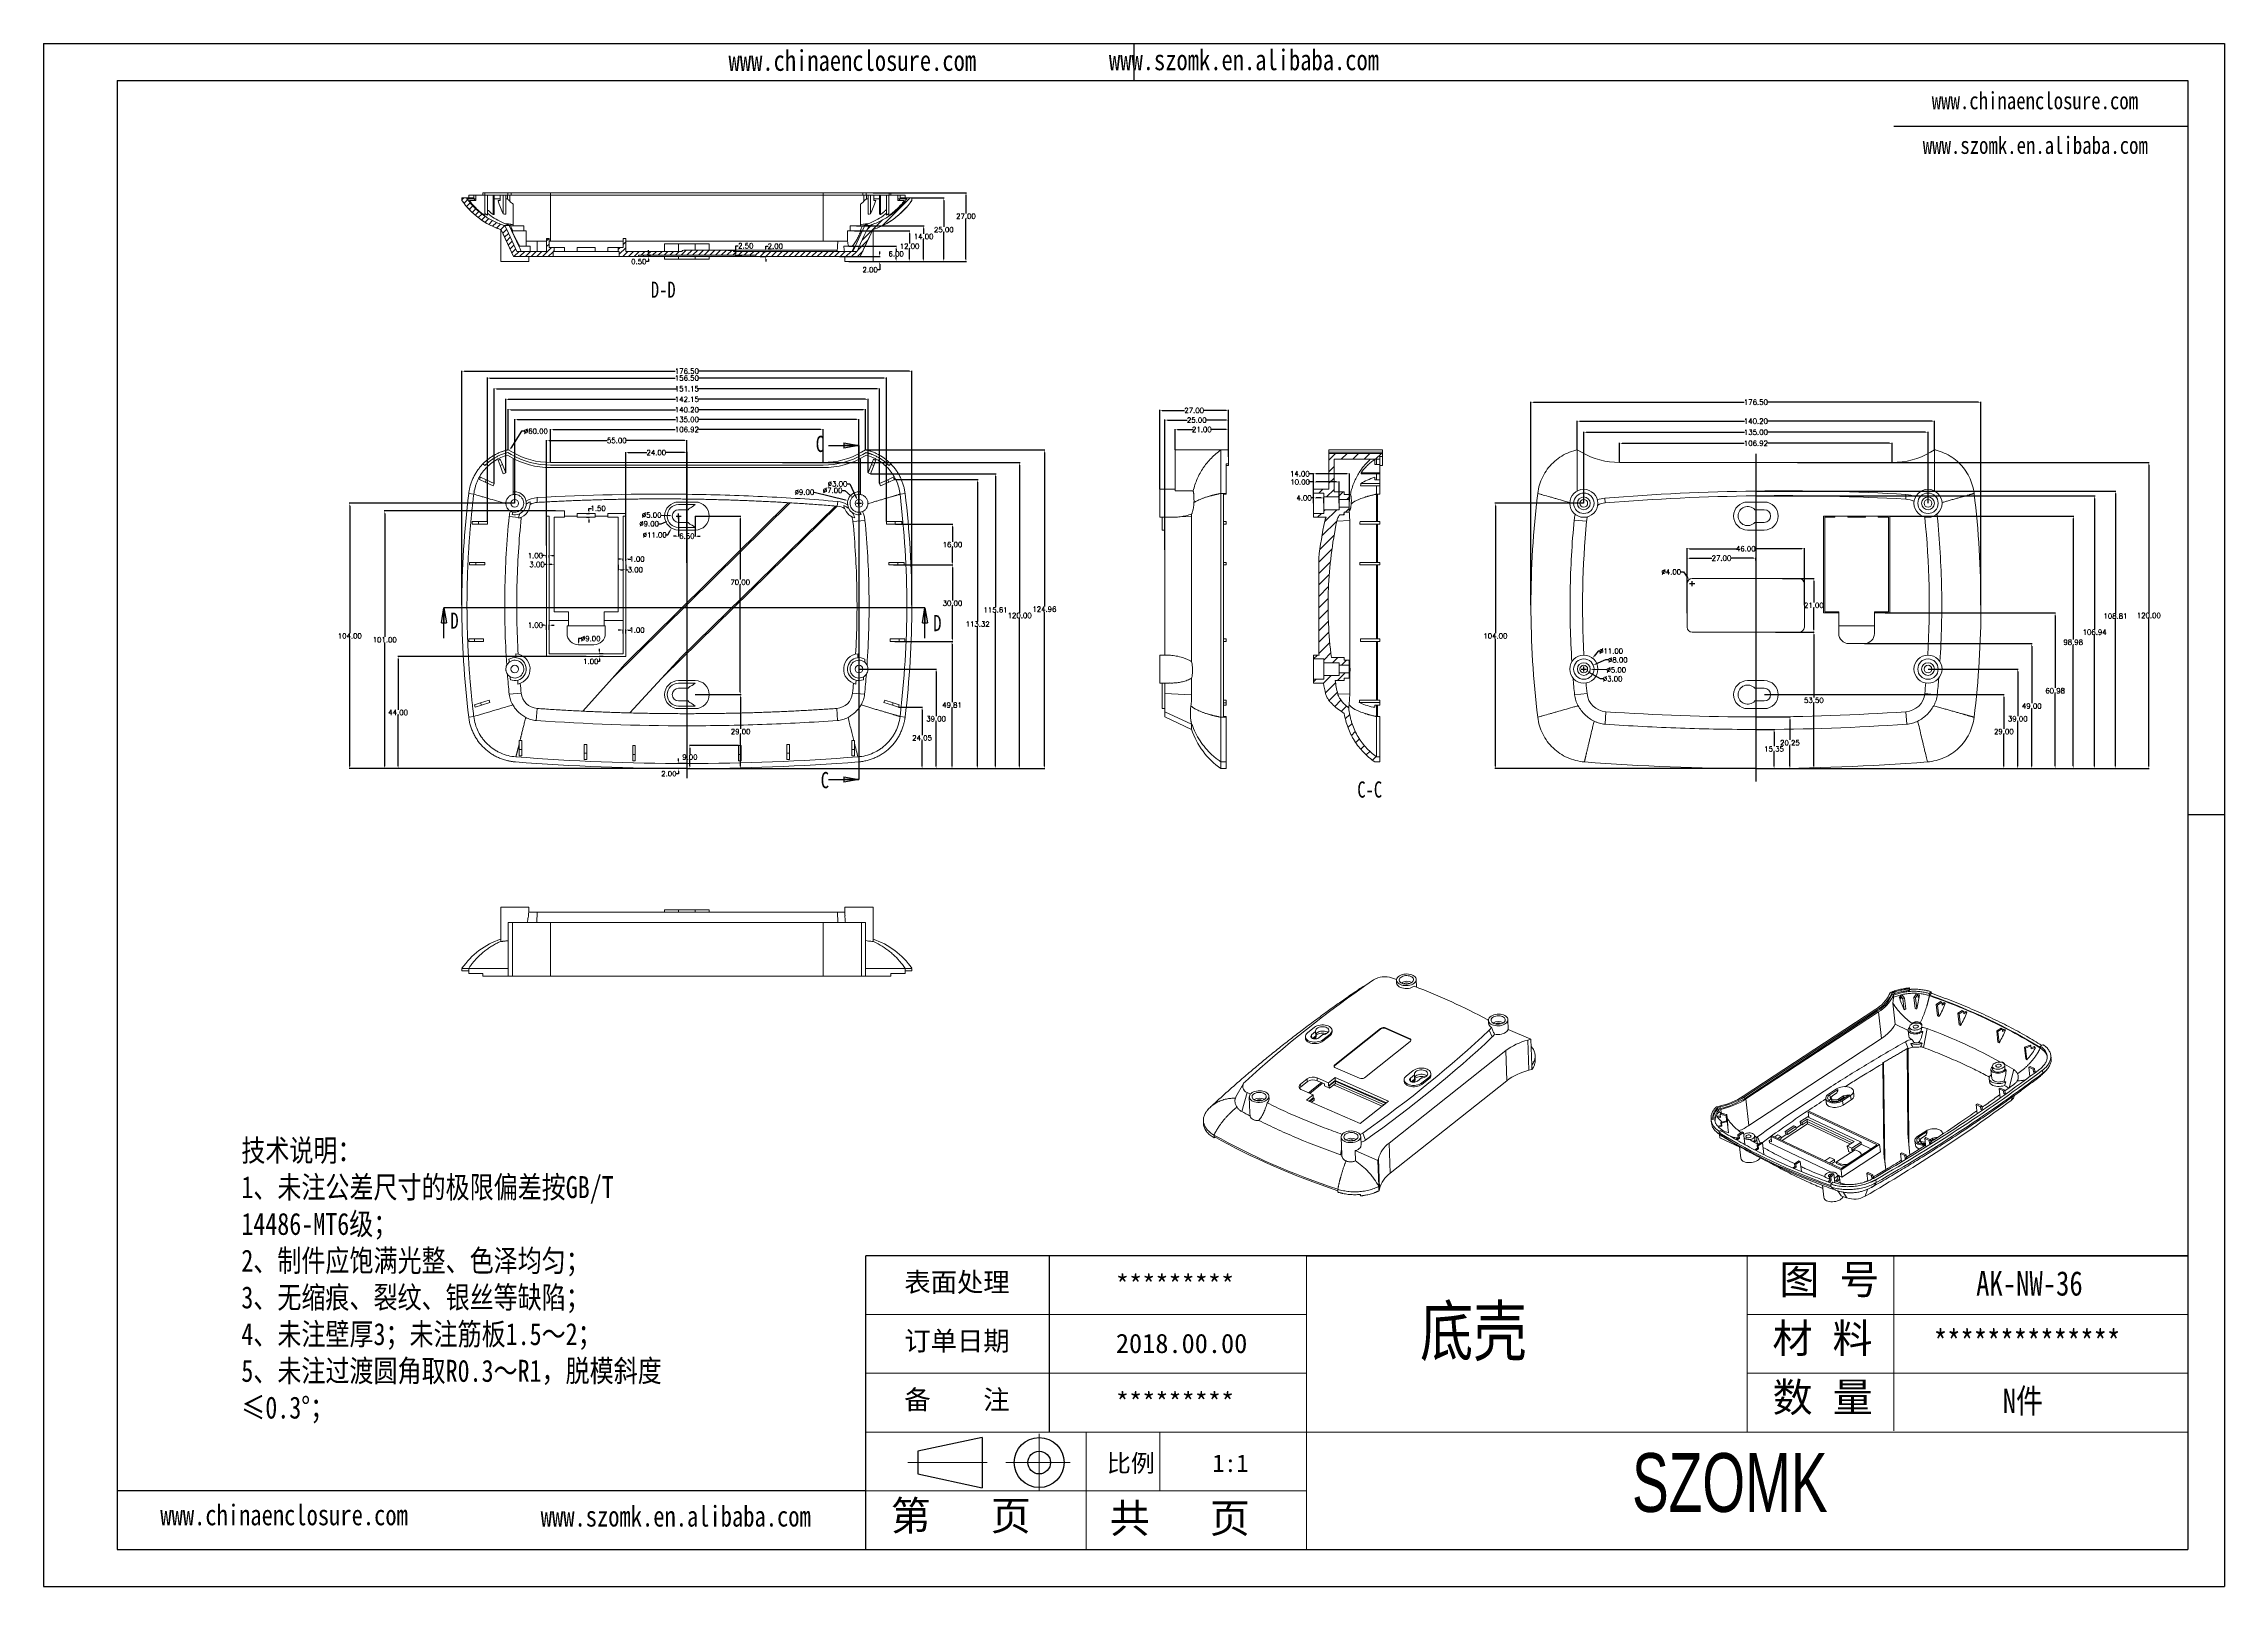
# Model space of a CAD drawing. Header units: inches. Extents: x 1813 to 4686, y 284 to 889.
# Drawn here: x 2772 to 3627, y 284 to 889 of the extents above; entities that cross this region are included whole.
import ezdxf

# ---------------------------------------------------------------- set-up
doc = ezdxf.new("R2010")
doc.units = ezdxf.units.IN
doc.header["$LTSCALE"] = 15
doc.linetypes.add('CENTER2', pattern=[28.575, 19.05, -3.175, 3.175, -3.175])
doc.linetypes.add('CENTERX2', pattern=[101.6, 63.5, -12.7, 12.7, -12.7])
doc.layers.add('文字', color=81, linetype='Continuous')
for name, color, linetype, lineweight in [('粗实线', 7, 'Continuous', 30), ('细实线', 3, 'Continuous', 9), ('细点划线', 2, 'CENTER2', 9)]:
    doc.layers.add(name, color=color, linetype=linetype, lineweight=lineweight)
doc.styles.add('SLDTEXTSTYLE0', font='TXT', dxfattribs={"width": 0.75})
doc.styles.get("Standard").update_dxf_attribs({"font": 'txt', "bigfont": 'gbcbig.shx'})
doc.styles.add('宋体', font='', dxfattribs={"width": 0.8, "height": 3.5})
doc.styles.add('长仿宋', font='', dxfattribs={"width": 0.7, "height": 4})
doc.styles.get('宋体').set_extended_font_data('SimSun')
doc.styles.get('长仿宋').set_extended_font_data('SimSun')
doc.dimstyles.new('2.5', dxfattribs={"dimtxt": 2, "dimasz": 1, "dimexe": 0.18, "dimexo": 0.0625, "dimgap": 0.09, "dimtad": 0, "dimtih": 1, "dimtoh": 1, "dimzin": 0, "dimdsep": 46, "dimtxsty": 'Standard', "dimcen": 1, "dimadec": 0, "dimazin": 2, "dimtfac": 1, "dimtofl": 0, "dimtmove": 0, "dimatfit": 3, "dimfxl": 1, "dimtolj": 1, "dimtzin": 0, "dimarcsym": 0})
pattern_1 = [(45, (8.9112, 0), (-2.245064, 2.245064), [])]

# ---------------------------------------------------------------- blocks, each defined once
blk = doc.blocks.new('_CLOSED')
at = {"color": 0, "linetype": 'ByBlock', "lineweight": -2}
for p, q in [((-1, 0.166667), (0, 0)), ((-1, 0.166667), (-1, -0.166667)), ((0, 0), (-1, -0.166667)), ((0, 0), (-1, 0))]:
    blk.add_line(p, q, dxfattribs=at)
blk = doc.blocks.new('*D246')
at = {"color": 0, "lineweight": -2}
for p, q in [((2970.8, 724.94), (2970.8, 737.99)), ((2971.8, 737.81), (3019.67, 737.81)), ((3076.72, 737.81), (3028.85, 737.81)), ((3077.72, 724.94), (3077.72, 737.99))]:
    blk.add_line(p, q, dxfattribs=at)
at = {"color": 0}
for points in [[(2971.8, 737.97), (2971.8, 737.64), (2970.8, 737.81)], [(3076.72, 737.97), (3076.72, 737.64), (3077.72, 737.81)]]:
    blk.add_solid(points, dxfattribs=at)
at = {"layer": 'Defpoints', "color": 0}
for p in [(3077.72, 737.81), (2970.8, 724.88), (3077.72, 724.88)]:
    blk.add_point(p, dxfattribs=at)
at = {"color": 0, "insert": (3024.26, 737.81), "char_height": 2, "attachment_point": 5}
blk.add_mtext('\\A1;106.92', dxfattribs=at)
blk = doc.blocks.new('*D247')
at = {"color": 0, "lineweight": -2}
for p, q in [((2959.43, 737.12), (2955.16, 730.46)), ((2960.43, 737.12), (2959.43, 737.12))]:
    blk.add_line(p, q, dxfattribs=at)
at = {"color": 0}
blk.add_solid([(2955.02, 730.55), (2955.3, 730.37), (2954.62, 729.61)], dxfattribs=at)
at = {"layer": 'Defpoints', "color": 0}
for p in [(2986.98, 780.14), (2954.62, 729.61)]:
    blk.add_point(p, dxfattribs=at)
at = {"color": 0, "insert": (2965.02, 737.12), "char_height": 2, "attachment_point": 5}
blk.add_mtext('\\A1;∅60.00', dxfattribs=at)
blk = doc.blocks.new('*D248')
at = {"color": 0, "lineweight": -2}
for p, q in [((2956.76, 708.94), (2956.76, 741.92)), ((2957.76, 741.74), (3019.84, 741.74)), ((3090.76, 741.74), (3028.68, 741.74)), ((3091.76, 708.94), (3091.76, 741.92))]:
    blk.add_line(p, q, dxfattribs=at)
at = {"color": 0}
for points in [[(2957.76, 741.91), (2957.76, 741.58), (2956.76, 741.74)], [(3090.76, 741.91), (3090.76, 741.58), (3091.76, 741.74)]]:
    blk.add_solid(points, dxfattribs=at)
at = {"layer": 'Defpoints', "color": 0}
for p in [(3091.76, 741.74), (2956.76, 708.88), (3091.76, 708.88)]:
    blk.add_point(p, dxfattribs=at)
at = {"color": 0, "insert": (3024.26, 741.74), "char_height": 2, "attachment_point": 5}
blk.add_mtext('\\A1;135.00', dxfattribs=at)
blk = doc.blocks.new('*D249')
at = {"color": 0, "lineweight": -2}
for p, q in [((2954.16, 729.9), (2954.16, 745.73)), ((2955.16, 745.55), (3019.84, 745.55)), ((3093.36, 745.55), (3028.68, 745.55)), ((3094.36, 729.9), (3094.36, 745.73))]:
    blk.add_line(p, q, dxfattribs=at)
at = {"color": 0}
for points in [[(2955.16, 745.72), (2955.16, 745.39), (2954.16, 745.55)], [(3093.36, 745.72), (3093.36, 745.39), (3094.36, 745.55)]]:
    blk.add_solid(points, dxfattribs=at)
at = {"layer": 'Defpoints', "color": 0}
for p in [(3094.36, 745.55), (2954.16, 729.84), (3094.36, 729.84)]:
    blk.add_point(p, dxfattribs=at)
at = {"color": 0, "insert": (3024.26, 745.55), "char_height": 2, "attachment_point": 5}
blk.add_mtext('\\A1;140.20', dxfattribs=at)
blk = doc.blocks.new('*D250')
at = {"color": 0, "lineweight": -2}
for p, q in [((2948.68, 716.72), (2948.68, 753.93)), ((2949.68, 753.75), (3020.17, 753.75)), ((3098.84, 753.75), (3028.35, 753.75)), ((3099.84, 716.72), (3099.84, 753.93))]:
    blk.add_line(p, q, dxfattribs=at)
at = {"color": 0}
for points in [[(2949.68, 753.92), (2949.68, 753.58), (2948.68, 753.75)], [(3098.84, 753.92), (3098.84, 753.58), (3099.84, 753.75)]]:
    blk.add_solid(points, dxfattribs=at)
at = {"layer": 'Defpoints', "color": 0}
for p in [(2948.68, 753.75), (2948.68, 716.65), (3099.84, 716.65)]:
    blk.add_point(p, dxfattribs=at)
at = {"color": 0, "insert": (3024.26, 753.75), "char_height": 2, "attachment_point": 5}
blk.add_mtext('\\A1;151.15', dxfattribs=at)
blk = doc.blocks.new('*D251')
at = {"color": 0, "lineweight": -2}
for p, q in [((2953.19, 720.92), (2953.19, 749.82)), ((2954.19, 749.64), (3019.84, 749.64)), ((3094.33, 749.64), (3028.68, 749.64)), ((3095.33, 720.92), (3095.33, 749.82))]:
    blk.add_line(p, q, dxfattribs=at)
at = {"color": 0}
for points in [[(2954.19, 749.81), (2954.19, 749.47), (2953.19, 749.64)], [(3094.33, 749.81), (3094.33, 749.47), (3095.33, 749.64)]]:
    blk.add_solid(points, dxfattribs=at)
at = {"layer": 'Defpoints', "color": 0}
for p in [(3095.33, 749.64), (2953.19, 720.85), (3095.33, 720.85)]:
    blk.add_point(p, dxfattribs=at)
at = {"color": 0, "insert": (3024.26, 749.64), "char_height": 2, "attachment_point": 5}
blk.add_mtext('\\A1;142.15', dxfattribs=at)
blk = doc.blocks.new('*D252')
at = {"color": 0, "lineweight": -2}
for p, q in [((2946.01, 701.75), (2946.01, 758.15)), ((2947.01, 757.97), (3019.67, 757.97)), ((3101.51, 757.97), (3028.85, 757.97)), ((3102.51, 701.75), (3102.51, 758.15))]:
    blk.add_line(p, q, dxfattribs=at)
at = {"color": 0}
for points in [[(2947.01, 758.14), (2947.01, 757.8), (2946.01, 757.97)], [(3101.51, 758.14), (3101.51, 757.8), (3102.51, 757.97)]]:
    blk.add_solid(points, dxfattribs=at)
at = {"layer": 'Defpoints', "color": 0}
for p in [(2946.01, 757.97), (2946.01, 701.69), (3102.51, 701.69)]:
    blk.add_point(p, dxfattribs=at)
at = {"color": 0, "insert": (3024.26, 757.97), "char_height": 2, "attachment_point": 5}
blk.add_mtext('\\A1;156.50', dxfattribs=at)
blk = doc.blocks.new('*D253')
at = {"color": 0, "lineweight": -2}
for p, q in [((2936.01, 668.94), (2936.01, 760.84)), ((2937.01, 760.66), (3019.67, 760.66)), ((3111.51, 760.66), (3028.85, 760.66)), ((3112.51, 668.94), (3112.51, 760.84))]:
    blk.add_line(p, q, dxfattribs=at)
at = {"color": 0}
for points in [[(2937.01, 760.83), (2937.01, 760.49), (2936.01, 760.66)], [(3111.51, 760.83), (3111.51, 760.49), (3112.51, 760.66)]]:
    blk.add_solid(points, dxfattribs=at)
at = {"layer": 'Defpoints', "color": 0}
for p in [(2936.01, 760.66), (2936.01, 668.88), (3112.51, 668.88)]:
    blk.add_point(p, dxfattribs=at)
at = {"color": 0, "insert": (3024.26, 760.66), "char_height": 2, "attachment_point": 5}
blk.add_mtext('\\A1;176.50', dxfattribs=at)
blk = doc.blocks.new('*D254')
at = {"color": 0, "lineweight": -2}
for p, q in [((3044.45, 613.88), (3025.25, 613.88)), ((3025.43, 612.88), (3025.43, 610.47)), ((3025.43, 605.88), (3025.43, 608.29)), ((3024.32, 604.88), (3025.61, 604.88))]:
    blk.add_line(p, q, dxfattribs=at)
at = {"color": 0}
for points in [[(3025.27, 612.88), (3025.6, 612.88), (3025.43, 613.88)], [(3025.27, 605.88), (3025.6, 605.88), (3025.43, 604.88)]]:
    blk.add_solid(points, dxfattribs=at)
at = {"layer": 'Defpoints', "color": 0}
for p in [(3025.43, 613.88), (3044.51, 613.88), (3024.26, 604.88)]:
    blk.add_point(p, dxfattribs=at)
at = {"color": 0, "insert": (3025.43, 609.38), "char_height": 2, "attachment_point": 5}
blk.add_mtext('\\A1;9.00', dxfattribs=at)
blk = doc.blocks.new('*D255')
at = {"color": 0, "lineweight": -2}
for p, q in [((3027.57, 633.88), (3045.52, 633.88)), ((3045.34, 632.88), (3045.34, 620.47)), ((3045.34, 605.88), (3045.34, 618.29)), ((3025.68, 604.88), (3045.52, 604.88))]:
    blk.add_line(p, q, dxfattribs=at)
at = {"color": 0}
for points in [[(3045.17, 632.88), (3045.5, 632.88), (3045.34, 633.88)], [(3045.17, 605.88), (3045.5, 605.88), (3045.34, 604.88)]]:
    blk.add_solid(points, dxfattribs=at)
at = {"layer": 'Defpoints', "color": 0}
for p in [(3027.51, 633.88), (3045.34, 633.88), (3025.61, 604.88)]:
    blk.add_point(p, dxfattribs=at)
at = {"color": 0, "insert": (3045.34, 619.38), "char_height": 2, "attachment_point": 5}
blk.add_mtext('\\A1;29.00', dxfattribs=at)
blk = doc.blocks.new('*D256')
at = {"color": 0, "lineweight": -2}
for p, q in [((3027.57, 703.88), (3045.36, 703.88)), ((3045.18, 702.88), (3045.18, 679.03)), ((3045.18, 634.88), (3045.18, 676.85)), ((3027.57, 633.88), (3045.36, 633.88))]:
    blk.add_line(p, q, dxfattribs=at)
at = {"color": 0}
for points in [[(3045.01, 702.88), (3045.35, 702.88), (3045.18, 703.88)], [(3045.01, 634.88), (3045.35, 634.88), (3045.18, 633.88)]]:
    blk.add_solid(points, dxfattribs=at)
at = {"layer": 'Defpoints', "color": 0}
for p in [(3027.51, 703.88), (3045.18, 703.88), (3027.51, 633.88)]:
    blk.add_point(p, dxfattribs=at)
at = {"color": 0, "insert": (3045.18, 677.94), "char_height": 2, "attachment_point": 5}
blk.add_mtext('\\A1;70.00', dxfattribs=at)
blk = doc.blocks.new('*D257')
at = {"color": 0, "lineweight": -2}
for p, q in [((3021.01, 703.81), (3021.01, 695.8)), ((3027.51, 703.81), (3027.51, 695.8)), ((3020.01, 695.98), (3019.01, 695.98)), ((3028.51, 695.98), (3029.51, 695.98))]:
    blk.add_line(p, q, dxfattribs=at)
at = {"color": 0}
for points in [[(3020.01, 696.15), (3020.01, 695.82), (3021.01, 695.98)], [(3028.51, 696.15), (3028.51, 695.82), (3027.51, 695.98)]]:
    blk.add_solid(points, dxfattribs=at)
at = {"layer": 'Defpoints', "color": 0}
for p in [(3021.01, 703.88), (3027.51, 703.88), (3027.51, 695.98)]:
    blk.add_point(p, dxfattribs=at)
at = {"color": 0, "insert": (3024.26, 695.98), "char_height": 2, "attachment_point": 5}
blk.add_mtext('\\A1;6.50', dxfattribs=at)
blk = doc.blocks.new('*D258')
at = {"color": 0, "lineweight": -2}
for p, q in [((3020.01, 703.88), (3022.01, 703.88)), ((3021.01, 702.88), (3021.01, 704.88)), ((3015.73, 696.48), (3016.73, 696.48)), ((3016.73, 696.48), (3017.75, 698.25))]:
    blk.add_line(p, q, dxfattribs=at)
at = {"color": 0}
blk.add_solid([(3017.61, 698.34), (3017.9, 698.17), (3018.25, 699.12)], dxfattribs=at)
at = {"layer": 'Defpoints', "color": 0}
for p in [(3023.77, 708.64), (3018.25, 699.12)]:
    blk.add_point(p, dxfattribs=at)
at = {"color": 0, "insert": (3011.64, 696.48), "char_height": 2, "attachment_point": 5}
blk.add_mtext('\\A1;∅11.00', dxfattribs=at)
blk = doc.blocks.new('*D259')
at = {"color": 0, "lineweight": -2}
for p, q in [((3014.19, 700.88), (3015.97, 701.67)), ((3020.01, 703.88), (3022.01, 703.88)), ((3021.01, 702.88), (3021.01, 704.88)), ((3013.19, 700.88), (3014.19, 700.88))]:
    blk.add_line(p, q, dxfattribs=at)
at = {"color": 0}
blk.add_solid([(3015.91, 701.82), (3016.04, 701.51), (3016.89, 702.07)], dxfattribs=at)
at = {"layer": 'Defpoints', "color": 0}
for p in [(3016.89, 702.07), (3025.13, 705.69)]:
    blk.add_point(p, dxfattribs=at)
at = {"color": 0, "insert": (3009.43, 700.88), "char_height": 2, "attachment_point": 5}
blk.add_mtext('\\A1;∅9.00', dxfattribs=at)
blk = doc.blocks.new('*D260')
at = {"color": 0, "lineweight": -2}
for p, q in [((3014.21, 704.27), (3017.52, 704.08)), ((3020.01, 703.88), (3022.01, 703.88)), ((3021.01, 702.88), (3021.01, 704.88))]:
    blk.add_line(p, q, dxfattribs=at)
at = {"color": 0}
blk.add_solid([(3017.53, 704.25), (3017.51, 703.91), (3018.51, 704.02)], dxfattribs=at)
at = {"layer": 'Defpoints', "color": 0}
for p in [(3018.51, 704.02), (3023.51, 703.73)]:
    blk.add_point(p, dxfattribs=at)
at = {"color": 0, "insert": (3010.45, 704.27), "char_height": 2, "attachment_point": 5}
blk.add_mtext('\\A1;∅5.00', dxfattribs=at)
blk = doc.blocks.new('*D261')
at = {"color": 0, "lineweight": -2}
for p, q in [((3091.82, 643.88), (3122.19, 643.88)), ((3122.01, 642.88), (3122.01, 625.47)), ((3122.01, 605.88), (3122.01, 623.29)), ((3024.32, 604.88), (3122.19, 604.88))]:
    blk.add_line(p, q, dxfattribs=at)
at = {"color": 0}
for points in [[(3121.84, 642.88), (3122.17, 642.88), (3122.01, 643.88)], [(3121.84, 605.88), (3122.17, 605.88), (3122.01, 604.88)]]:
    blk.add_solid(points, dxfattribs=at)
at = {"layer": 'Defpoints', "color": 0}
for p in [(3091.76, 643.88), (3122.01, 643.88), (3024.26, 604.88)]:
    blk.add_point(p, dxfattribs=at)
at = {"color": 0, "insert": (3122.01, 624.38), "char_height": 2, "attachment_point": 5}
blk.add_mtext('\\A1;39.00', dxfattribs=at)
blk = doc.blocks.new('*D262')
at = {"color": 0, "lineweight": -2}
for p, q in [((3107.32, 628.93), (3116.68, 628.93)), ((3116.5, 627.93), (3116.5, 617.99)), ((3116.5, 605.88), (3116.5, 615.81)), ((3024.32, 604.88), (3116.68, 604.88))]:
    blk.add_line(p, q, dxfattribs=at)
at = {"color": 0}
for points in [[(3116.33, 627.93), (3116.66, 627.93), (3116.5, 628.93)], [(3116.33, 605.88), (3116.66, 605.88), (3116.5, 604.88)]]:
    blk.add_solid(points, dxfattribs=at)
at = {"layer": 'Defpoints', "color": 0}
for p in [(3107.26, 628.93), (3024.26, 604.88), (3116.5, 604.88)]:
    blk.add_point(p, dxfattribs=at)
at = {"color": 0, "insert": (3116.5, 616.9), "char_height": 2, "attachment_point": 5}
blk.add_mtext('\\A1;24.05', dxfattribs=at)
blk = doc.blocks.new('*D263')
at = {"color": 0, "lineweight": -2}
for p, q in [((3108.7, 654.69), (3128.43, 654.69)), ((3128.25, 653.69), (3128.25, 630.87)), ((3128.25, 605.88), (3128.25, 628.69)), ((3024.32, 604.88), (3128.43, 604.88))]:
    blk.add_line(p, q, dxfattribs=at)
at = {"color": 0}
for points in [[(3128.08, 653.69), (3128.41, 653.69), (3128.25, 654.69)], [(3128.08, 605.88), (3128.41, 605.88), (3128.25, 604.88)]]:
    blk.add_solid(points, dxfattribs=at)
at = {"layer": 'Defpoints', "color": 0}
for p in [(3108.63, 654.69), (3128.25, 654.69), (3024.26, 604.88)]:
    blk.add_point(p, dxfattribs=at)
at = {"color": 0, "insert": (3128.25, 629.78), "char_height": 2, "attachment_point": 5}
blk.add_mtext('\\A1;49.81', dxfattribs=at)
blk = doc.blocks.new('*D264')
at = {"color": 0, "lineweight": -2}
for p, q in [((3105.82, 684.69), (3128.61, 684.69)), ((3128.43, 683.69), (3128.43, 670.78)), ((3128.43, 655.69), (3128.43, 668.6)), ((3105.82, 654.69), (3128.61, 654.69))]:
    blk.add_line(p, q, dxfattribs=at)
at = {"color": 0}
for points in [[(3128.26, 683.69), (3128.59, 683.69), (3128.43, 684.69)], [(3128.26, 655.69), (3128.59, 655.69), (3128.43, 654.69)]]:
    blk.add_solid(points, dxfattribs=at)
at = {"layer": 'Defpoints', "color": 0}
for p in [(3105.76, 684.69), (3128.43, 684.69), (3105.76, 654.69)]:
    blk.add_point(p, dxfattribs=at)
at = {"color": 0, "insert": (3128.43, 669.69), "char_height": 2, "attachment_point": 5}
blk.add_mtext('\\A1;30.00', dxfattribs=at)
blk = doc.blocks.new('*D265')
at = {"color": 0, "lineweight": -2}
for p, q in [((3106.07, 700.69), (3128.61, 700.69)), ((3128.43, 699.69), (3128.43, 693.78)), ((3105.32, 684.69), (3128.61, 684.69)), ((3128.43, 685.69), (3128.43, 691.6))]:
    blk.add_line(p, q, dxfattribs=at)
at = {"color": 0}
for points in [[(3128.26, 699.69), (3128.59, 699.69), (3128.43, 700.69)], [(3128.26, 685.69), (3128.59, 685.69), (3128.43, 684.69)]]:
    blk.add_solid(points, dxfattribs=at)
at = {"layer": 'Defpoints', "color": 0}
for p in [(3106.01, 700.69), (3128.43, 700.69), (3105.26, 684.69)]:
    blk.add_point(p, dxfattribs=at)
at = {"color": 0, "insert": (3128.43, 692.69), "char_height": 2, "attachment_point": 5}
blk.add_mtext('\\A1;16.00', dxfattribs=at)
blk = doc.blocks.new('*D266')
at = {"color": 0, "lineweight": -2}
for p, q in [((3105.7, 718.19), (3138.49, 718.19)), ((3138.31, 717.19), (3138.31, 662.62)), ((3138.31, 605.88), (3138.31, 660.44)), ((3024.39, 604.88), (3138.49, 604.88))]:
    blk.add_line(p, q, dxfattribs=at)
at = {"color": 0}
for points in [[(3138.14, 717.19), (3138.47, 717.19), (3138.31, 718.19)], [(3138.14, 605.88), (3138.47, 605.88), (3138.31, 604.88)]]:
    blk.add_solid(points, dxfattribs=at)
at = {"layer": 'Defpoints', "color": 0}
for p in [(3105.64, 718.19), (3138.31, 718.19), (3024.32, 604.88)]:
    blk.add_point(p, dxfattribs=at)
at = {"color": 0, "insert": (3138.31, 661.53), "char_height": 2, "attachment_point": 5}
blk.add_mtext('\\A1;113.32', dxfattribs=at)
blk = doc.blocks.new('*D267')
at = {"color": 0, "lineweight": -2}
for p, q in [((3096.33, 720.49), (3145.51, 720.49)), ((3145.33, 719.49), (3145.33, 668.18)), ((3145.33, 605.88), (3145.33, 666)), ((3024.32, 604.88), (3145.51, 604.88))]:
    blk.add_line(p, q, dxfattribs=at)
at = {"color": 0}
for points in [[(3145.16, 719.49), (3145.5, 719.49), (3145.33, 720.49)], [(3145.16, 605.88), (3145.5, 605.88), (3145.33, 604.88)]]:
    blk.add_solid(points, dxfattribs=at)
at = {"layer": 'Defpoints', "color": 0}
for p in [(3096.26, 720.49), (3024.26, 604.88), (3145.33, 604.88)]:
    blk.add_point(p, dxfattribs=at)
at = {"color": 0, "insert": (3145.33, 667.09), "char_height": 2, "attachment_point": 5}
blk.add_mtext('\\A1;115.61', dxfattribs=at)
blk = doc.blocks.new('*D268')
at = {"color": 0, "lineweight": -2}
for p, q in [((3061.71, 724.88), (3154.96, 724.88)), ((3154.78, 723.88), (3154.78, 665.97)), ((3154.78, 605.88), (3154.78, 663.79)), ((3024.32, 604.88), (3154.96, 604.88))]:
    blk.add_line(p, q, dxfattribs=at)
at = {"color": 0}
for points in [[(3154.61, 723.88), (3154.95, 723.88), (3154.78, 724.88)], [(3154.61, 605.88), (3154.95, 605.88), (3154.78, 604.88)]]:
    blk.add_solid(points, dxfattribs=at)
at = {"layer": 'Defpoints', "color": 0}
for p in [(3061.65, 724.88), (3154.78, 724.88), (3024.26, 604.88)]:
    blk.add_point(p, dxfattribs=at)
at = {"color": 0, "insert": (3154.78, 664.88), "char_height": 2, "attachment_point": 5}
blk.add_mtext('\\A1;120.00', dxfattribs=at)
blk = doc.blocks.new('*D269')
at = {"color": 0, "lineweight": -2}
for p, q in [((3094.42, 729.84), (3164.67, 729.84)), ((3164.49, 728.84), (3164.49, 668.45)), ((3164.49, 605.88), (3164.49, 666.27)), ((3024.32, 604.88), (3164.67, 604.88))]:
    blk.add_line(p, q, dxfattribs=at)
at = {"color": 0}
for points in [[(3164.32, 728.84), (3164.65, 728.84), (3164.49, 729.84)], [(3164.32, 605.88), (3164.65, 605.88), (3164.49, 604.88)]]:
    blk.add_solid(points, dxfattribs=at)
at = {"layer": 'Defpoints', "color": 0}
for p in [(3094.36, 729.84), (3164.49, 729.84), (3024.26, 604.88)]:
    blk.add_point(p, dxfattribs=at)
at = {"color": 0, "insert": (3164.49, 667.36), "char_height": 2, "attachment_point": 5}
blk.add_mtext('\\A1;124.96', dxfattribs=at)
blk = doc.blocks.new('*D270')
at = {"color": 0, "lineweight": -2}
for p, q in [((3020.95, 607.88), (3020.95, 608.88)), ((3020.95, 602.88), (3019.95, 602.88)), ((3024.2, 606.88), (3020.77, 606.88)), ((3024.2, 604.88), (3020.77, 604.88)), ((3020.95, 603.88), (3020.95, 602.88))]:
    blk.add_line(p, q, dxfattribs=at)
at = {"color": 0}
for points in [[(3020.78, 607.88), (3021.12, 607.88), (3020.95, 606.88)], [(3020.78, 603.88), (3021.12, 603.88), (3020.95, 604.88)]]:
    blk.add_solid(points, dxfattribs=at)
at = {"layer": 'Defpoints', "color": 0}
for p in [(3020.95, 606.88), (3024.26, 606.88), (3024.26, 604.88)]:
    blk.add_point(p, dxfattribs=at)
at = {"color": 0, "insert": (3017.19, 602.88), "char_height": 2, "attachment_point": 5}
blk.add_mtext('\\A1;2.00', dxfattribs=at)
blk = doc.blocks.new('*D271')
at = {"color": 0, "lineweight": -2}
for p, q in [((2956.7, 708.88), (2891.86, 708.88)), ((2892.04, 707.88), (2892.04, 657.97)), ((2892.04, 605.88), (2892.04, 655.79)), ((3024.14, 604.88), (2891.86, 604.88))]:
    blk.add_line(p, q, dxfattribs=at)
at = {"color": 0}
for points in [[(2891.87, 707.88), (2892.2, 707.88), (2892.04, 708.88)], [(2891.87, 605.88), (2892.2, 605.88), (2892.04, 604.88)]]:
    blk.add_solid(points, dxfattribs=at)
at = {"layer": 'Defpoints', "color": 0}
for p in [(2892.04, 708.88), (2956.76, 708.88), (3024.2, 604.88)]:
    blk.add_point(p, dxfattribs=at)
at = {"color": 0, "insert": (2892.04, 656.88), "char_height": 2, "attachment_point": 5}
blk.add_mtext('\\A1;104.00', dxfattribs=at)
blk = doc.blocks.new('*D272')
at = {"color": 0, "lineweight": -2}
for p, q in [((2984.7, 648.88), (2910.83, 648.88)), ((2911.01, 647.88), (2911.01, 627.97)), ((2911.01, 605.88), (2911.01, 625.79)), ((3024.14, 604.88), (2910.83, 604.88))]:
    blk.add_line(p, q, dxfattribs=at)
at = {"color": 0}
for points in [[(2910.84, 647.88), (2911.17, 647.88), (2911.01, 648.88)], [(2910.84, 605.88), (2911.17, 605.88), (2911.01, 604.88)]]:
    blk.add_solid(points, dxfattribs=at)
at = {"layer": 'Defpoints', "color": 0}
for p in [(2911.01, 648.88), (2984.76, 648.88), (3024.2, 604.88)]:
    blk.add_point(p, dxfattribs=at)
at = {"color": 0, "insert": (2911.01, 626.88), "char_height": 2, "attachment_point": 5}
blk.add_mtext('\\A1;44.00', dxfattribs=at)
blk = doc.blocks.new('*D273')
at = {"color": 0, "lineweight": -2}
for p, q in [((3000.26, 687.09), (3000.26, 728.92)), ((3001.26, 728.74), (3008.5, 728.74)), ((3023.26, 728.74), (3016.02, 728.74)), ((3024.26, 722.94), (3024.26, 728.92))]:
    blk.add_line(p, q, dxfattribs=at)
at = {"color": 0}
for points in [[(3001.26, 728.91), (3001.26, 728.57), (3000.26, 728.74)], [(3023.26, 728.91), (3023.26, 728.57), (3024.26, 728.74)]]:
    blk.add_solid(points, dxfattribs=at)
at = {"layer": 'Defpoints', "color": 0}
for p in [(3024.26, 728.74), (3024.26, 722.88), (3000.26, 687.03)]:
    blk.add_point(p, dxfattribs=at)
at = {"color": 0, "insert": (3012.26, 728.74), "char_height": 2, "attachment_point": 5}
blk.add_mtext('\\A1;24.00', dxfattribs=at)
blk = doc.blocks.new('*D274')
at = {"color": 0, "lineweight": -2}
for p, q in [((2969.26, 692.32), (2969.26, 733.68)), ((2970.26, 733.5), (2993, 733.5)), ((3023.26, 733.5), (3000.52, 733.5)), ((3024.26, 685.49), (3024.26, 733.68))]:
    blk.add_line(p, q, dxfattribs=at)
at = {"color": 0}
for points in [[(2970.26, 733.67), (2970.26, 733.33), (2969.26, 733.5)], [(3023.26, 733.67), (3023.26, 733.33), (3024.26, 733.5)]]:
    blk.add_solid(points, dxfattribs=at)
at = {"layer": 'Defpoints', "color": 0}
for p in [(3024.26, 733.5), (2969.26, 692.25), (3024.26, 685.43)]:
    blk.add_point(p, dxfattribs=at)
at = {"color": 0, "insert": (2996.76, 733.5), "char_height": 2, "attachment_point": 5}
blk.add_mtext('\\A1;55.00', dxfattribs=at)
blk = doc.blocks.new('*D275')
at = {"color": 0, "lineweight": -2}
for p, q in [((2972.7, 705.88), (2905.58, 705.88)), ((2905.76, 704.88), (2905.76, 656.47)), ((2905.76, 605.88), (2905.76, 654.29)), ((3024.14, 604.88), (2905.58, 604.88))]:
    blk.add_line(p, q, dxfattribs=at)
at = {"color": 0}
for points in [[(2905.59, 704.88), (2905.93, 704.88), (2905.76, 705.88)], [(2905.59, 605.88), (2905.93, 605.88), (2905.76, 604.88)]]:
    blk.add_solid(points, dxfattribs=at)
at = {"layer": 'Defpoints', "color": 0}
for p in [(2972.76, 705.88), (2905.76, 604.88), (3024.2, 604.88)]:
    blk.add_point(p, dxfattribs=at)
at = {"color": 0, "insert": (2905.76, 655.38), "char_height": 2, "attachment_point": 5}
blk.add_mtext('\\A1;101.00', dxfattribs=at)
blk = doc.blocks.new('*D276')
at = {"color": 0, "lineweight": -2}
for p, q in [((2968.26, 688.36), (2967.26, 688.36)), ((2969.26, 687.58), (2969.26, 688.54)), ((2970.26, 687.58), (2970.26, 688.54)), ((2971.26, 688.36), (2972.26, 688.36))]:
    blk.add_line(p, q, dxfattribs=at)
at = {"color": 0}
for points in [[(2968.26, 688.52), (2968.26, 688.19), (2969.26, 688.36)], [(2971.26, 688.52), (2971.26, 688.19), (2970.26, 688.36)]]:
    blk.add_solid(points, dxfattribs=at)
at = {"layer": 'Defpoints', "color": 0}
for p in [(2969.26, 688.36), (2969.26, 687.52), (2970.26, 687.52)]:
    blk.add_point(p, dxfattribs=at)
at = {"color": 0, "insert": (2964.84, 688.36), "char_height": 2, "attachment_point": 5}
blk.add_mtext('\\A1;1.00', dxfattribs=at)
blk = doc.blocks.new('*D277')
at = {"color": 0, "lineweight": -2}
for p, q in [((2969.26, 684.89), (2968.26, 684.89)), ((2969.26, 684.94), (2969.26, 685.07)), ((2971.26, 684.89), (2970.26, 684.89)), ((2972.26, 684.94), (2972.26, 685.07))]:
    blk.add_line(p, q, dxfattribs=at)
at = {"color": 0}
for points in [[(2970.26, 685.05), (2970.26, 684.72), (2969.26, 684.89)], [(2971.26, 685.05), (2971.26, 684.72), (2972.26, 684.89)]]:
    blk.add_solid(points, dxfattribs=at)
at = {"layer": 'Defpoints', "color": 0}
for p in [(2969.26, 684.89), (2969.26, 684.88), (2972.26, 684.88)]:
    blk.add_point(p, dxfattribs=at)
at = {"color": 0, "insert": (2965.5, 684.89), "char_height": 2, "attachment_point": 5}
blk.add_mtext('\\A1;3.00', dxfattribs=at)
blk = doc.blocks.new('*D279')
at = {"color": 0, "lineweight": -2}
for p, q in [((2998.26, 687.03), (2997.26, 687.03)), ((2999.26, 686.35), (2999.26, 687.21)), ((3000.26, 686.35), (3000.26, 687.21)), ((3001.26, 687.03), (3002.26, 687.03))]:
    blk.add_line(p, q, dxfattribs=at)
at = {"color": 0}
for points in [[(2998.26, 687.2), (2998.26, 686.86), (2999.26, 687.03)], [(3001.26, 687.2), (3001.26, 686.86), (3000.26, 687.03)]]:
    blk.add_solid(points, dxfattribs=at)
at = {"layer": 'Defpoints', "color": 0}
for p in [(2999.26, 686.29), (3000.26, 687.03), (3000.26, 686.29)]:
    blk.add_point(p, dxfattribs=at)
at = {"color": 0, "insert": (3004.68, 687.03), "char_height": 2, "attachment_point": 5}
blk.add_mtext('\\A1;1.00', dxfattribs=at)
blk = doc.blocks.new('*D280')
at = {"color": 0, "lineweight": -2}
for p, q in [((2997.26, 684.81), (2997.26, 682.67)), ((3000.26, 684.81), (3000.26, 682.67)), ((2998.26, 682.85), (2999.26, 682.85)), ((3000.26, 682.85), (3001.26, 682.85))]:
    blk.add_line(p, q, dxfattribs=at)
at = {"color": 0}
for points in [[(2998.26, 683.02), (2998.26, 682.69), (2997.26, 682.85)], [(2999.26, 683.02), (2999.26, 682.69), (3000.26, 682.85)]]:
    blk.add_solid(points, dxfattribs=at)
at = {"layer": 'Defpoints', "color": 0}
for p in [(2997.26, 684.88), (3000.26, 684.88), (3000.26, 682.85)]:
    blk.add_point(p, dxfattribs=at)
at = {"color": 0, "insert": (3004.02, 682.85), "char_height": 2, "attachment_point": 5}
blk.add_mtext('\\A1;3.00', dxfattribs=at)
blk = doc.blocks.new('*D281')
at = {"color": 0, "lineweight": -2}
for p, q in [((2982.76, 655.83), (2981.76, 655.83)), ((2981.76, 655.83), (2981.76, 654.38))]:
    blk.add_line(p, q, dxfattribs=at)
at = {"color": 0}
blk.add_solid([(2981.59, 654.38), (2981.93, 654.38), (2981.76, 653.38)], dxfattribs=at)
at = {"layer": 'Defpoints', "color": 0}
for p in [(2981.76, 662.38), (2981.76, 653.38)]:
    blk.add_point(p, dxfattribs=at)
at = {"color": 0, "insert": (2986.52, 655.83), "char_height": 2, "attachment_point": 5}
blk.add_mtext('\\A1;∅9.00', dxfattribs=at)
blk = doc.blocks.new('*D282')
at = {"color": 0, "lineweight": -2}
for p, q in [((2990.01, 650.88), (2990.01, 651.88)), ((2990.01, 646.88), (2989.01, 646.88)), ((2991.42, 649.88), (2989.83, 649.88)), ((2991.42, 648.88), (2989.83, 648.88)), ((2990.01, 647.88), (2990.01, 646.88))]:
    blk.add_line(p, q, dxfattribs=at)
at = {"color": 0}
for points in [[(2989.84, 650.88), (2990.18, 650.88), (2990.01, 649.88)], [(2989.84, 647.88), (2990.18, 647.88), (2990.01, 648.88)]]:
    blk.add_solid(points, dxfattribs=at)
at = {"layer": 'Defpoints', "color": 0}
for p in [(2990.01, 648.88), (2991.48, 649.88), (2991.48, 648.88)]:
    blk.add_point(p, dxfattribs=at)
at = {"color": 0, "insert": (2986.59, 646.88), "char_height": 2, "attachment_point": 5}
blk.add_mtext('\\A1;1.00', dxfattribs=at)
blk = doc.blocks.new('*D283')
at = {"color": 0, "lineweight": -2}
for p, q in [((2998.26, 659.19), (2997.26, 659.19)), ((2999.26, 657.86), (2999.26, 659.37)), ((3000.26, 657.86), (3000.26, 659.37)), ((3001.26, 659.19), (3002.26, 659.19))]:
    blk.add_line(p, q, dxfattribs=at)
at = {"color": 0}
for points in [[(2998.26, 659.36), (2998.26, 659.03), (2999.26, 659.19)], [(3001.26, 659.36), (3001.26, 659.03), (3000.26, 659.19)]]:
    blk.add_solid(points, dxfattribs=at)
at = {"layer": 'Defpoints', "color": 0}
for p in [(3000.26, 659.19), (2999.26, 657.8), (3000.26, 657.8)]:
    blk.add_point(p, dxfattribs=at)
at = {"color": 0, "insert": (3004.68, 659.19), "char_height": 2, "attachment_point": 5}
blk.add_mtext('\\A1;1.00', dxfattribs=at)
blk = doc.blocks.new('*D284')
at = {"color": 0, "lineweight": -2}
for p, q in [((2968.26, 661.09), (2967.26, 661.09)), ((2969.26, 659.26), (2969.26, 661.27)), ((2970.26, 659.26), (2970.26, 661.27)), ((2971.26, 661.09), (2972.26, 661.09))]:
    blk.add_line(p, q, dxfattribs=at)
at = {"color": 0}
for points in [[(2968.26, 661.26), (2968.26, 660.92), (2969.26, 661.09)], [(2971.26, 661.26), (2971.26, 660.92), (2970.26, 661.09)]]:
    blk.add_solid(points, dxfattribs=at)
at = {"layer": 'Defpoints', "color": 0}
for p in [(2969.26, 661.09), (2969.26, 659.19), (2970.26, 659.19)]:
    blk.add_point(p, dxfattribs=at)
at = {"color": 0, "insert": (2964.84, 661.09), "char_height": 2, "attachment_point": 5}
blk.add_mtext('\\A1;1.00', dxfattribs=at)
blk = doc.blocks.new('*D285')
at = {"color": 0, "lineweight": -2}
for p, q in [((2984.82, 704.88), (2986.03, 704.88)), ((2984.82, 703.38), (2986.03, 703.38)), ((2985.85, 705.88), (2985.85, 706.88)), ((2985.85, 706.88), (2986.85, 706.88)), ((2985.85, 702.38), (2985.85, 701.38))]:
    blk.add_line(p, q, dxfattribs=at)
at = {"color": 0}
for points in [[(2985.69, 705.88), (2986.02, 705.88), (2985.85, 704.88)], [(2985.69, 702.38), (2986.02, 702.38), (2985.85, 703.38)]]:
    blk.add_solid(points, dxfattribs=at)
at = {"layer": 'Defpoints', "color": 0}
for p in [(2984.76, 704.88), (2984.76, 703.38), (2985.85, 704.88)]:
    blk.add_point(p, dxfattribs=at)
at = {"color": 0, "insert": (2989.44, 706.88), "char_height": 2, "attachment_point": 5}
blk.add_mtext('\\A1;1.50', dxfattribs=at)
blk = doc.blocks.new('*D286')
at = {"color": 0, "lineweight": -2}
for p, q in [((3209.74, 714.44), (3209.74, 745.47)), ((3210.74, 745.29), (3219.48, 745.29)), ((3235.74, 745.29), (3226.99, 745.29)), ((3236.74, 729.9), (3236.74, 745.47))]:
    blk.add_line(p, q, dxfattribs=at)
at = {"color": 0}
for points in [[(3210.74, 745.46), (3210.74, 745.13), (3209.74, 745.29)], [(3235.74, 745.46), (3235.74, 745.13), (3236.74, 745.29)]]:
    blk.add_solid(points, dxfattribs=at)
at = {"layer": 'Defpoints', "color": 0}
for p in [(3236.74, 745.29), (3236.74, 729.84), (3209.74, 714.38)]:
    blk.add_point(p, dxfattribs=at)
at = {"color": 0, "insert": (3223.24, 745.29), "char_height": 2, "attachment_point": 5}
blk.add_mtext('\\A1;27.00', dxfattribs=at)
blk = doc.blocks.new('*D287')
at = {"color": 0, "lineweight": -2}
for p, q in [((3215.74, 729.9), (3215.74, 737.98)), ((3216.74, 737.8), (3222.81, 737.8)), ((3235.74, 737.8), (3229.66, 737.8)), ((3236.74, 727.15), (3236.74, 737.98))]:
    blk.add_line(p, q, dxfattribs=at)
at = {"color": 0}
for points in [[(3216.74, 737.96), (3216.74, 737.63), (3215.74, 737.8)], [(3235.74, 737.96), (3235.74, 737.63), (3236.74, 737.8)]]:
    blk.add_solid(points, dxfattribs=at)
at = {"layer": 'Defpoints', "color": 0}
for p in [(3236.74, 737.8), (3215.74, 729.84), (3236.74, 727.09)]:
    blk.add_point(p, dxfattribs=at)
at = {"color": 0, "insert": (3226.24, 737.8), "char_height": 2, "attachment_point": 5}
blk.add_mtext('\\A1;21.00', dxfattribs=at)
blk = doc.blocks.new('*D288')
at = {"color": 0, "lineweight": -2}
for p, q in [((3211.74, 690.69), (3211.74, 741.67)), ((3212.74, 741.49), (3220.48, 741.49)), ((3235.74, 741.49), (3227.99, 741.49)), ((3236.74, 727.21), (3236.74, 741.67))]:
    blk.add_line(p, q, dxfattribs=at)
at = {"color": 0}
for points in [[(3212.74, 741.66), (3212.74, 741.33), (3211.74, 741.49)], [(3235.74, 741.66), (3235.74, 741.33), (3236.74, 741.49)]]:
    blk.add_solid(points, dxfattribs=at)
at = {"layer": 'Defpoints', "color": 0}
for p in [(3236.74, 741.49), (3236.74, 727.15), (3211.74, 690.63)]:
    blk.add_point(p, dxfattribs=at)
at = {"color": 0, "insert": (3224.24, 741.49), "char_height": 2, "attachment_point": 5}
blk.add_mtext('\\A1;25.00', dxfattribs=at)
blk = doc.blocks.new('*D289')
at = {"color": 0, "lineweight": -2}
for p, q in [((3270.09, 720.44), (3268.1, 720.44)), ((3270.09, 709.55), (3270.09, 720.62)), ((3283.09, 720.44), (3271.09, 720.44)), ((3284.09, 709.55), (3284.09, 720.62))]:
    blk.add_line(p, q, dxfattribs=at)
at = {"color": 0}
for points in [[(3271.09, 720.61), (3271.09, 720.27), (3270.09, 720.44)], [(3283.09, 720.61), (3283.09, 720.27), (3284.09, 720.44)]]:
    blk.add_solid(points, dxfattribs=at)
at = {"layer": 'Defpoints', "color": 0}
for p in [(3270.09, 720.44), (3270.09, 709.49), (3284.09, 709.49)]:
    blk.add_point(p, dxfattribs=at)
at = {"color": 0, "insert": (3264.68, 720.44), "char_height": 2, "attachment_point": 5}
blk.add_mtext('\\A1;14.00', dxfattribs=at)
blk = doc.blocks.new('*D290')
at = {"color": 0, "lineweight": -2}
for p, q in [((3270.09, 717.23), (3268.04, 717.23)), ((3270.09, 708.94), (3270.09, 717.41)), ((3279.09, 717.23), (3271.09, 717.23)), ((3280.09, 708.94), (3280.09, 717.41))]:
    blk.add_line(p, q, dxfattribs=at)
at = {"color": 0}
for points in [[(3271.09, 717.4), (3271.09, 717.06), (3270.09, 717.23)], [(3279.09, 717.4), (3279.09, 717.06), (3280.09, 717.23)]]:
    blk.add_solid(points, dxfattribs=at)
at = {"layer": 'Defpoints', "color": 0}
for p in [(3270.09, 717.23), (3270.09, 708.88), (3280.09, 708.88)]:
    blk.add_point(p, dxfattribs=at)
at = {"color": 0, "insert": (3264.78, 717.23), "char_height": 2, "attachment_point": 5}
blk.add_mtext('\\A1;10.00', dxfattribs=at)
blk = doc.blocks.new('*D292')
at = {"color": 0, "lineweight": -2}
for p, q in [((3270.09, 710.97), (3269.09, 710.97)), ((3270.09, 709.61), (3270.09, 711.15)), ((3273.09, 710.97), (3271.09, 710.97)), ((3274.09, 708.94), (3274.09, 711.15))]:
    blk.add_line(p, q, dxfattribs=at)
at = {"color": 0}
for points in [[(3271.09, 711.14), (3271.09, 710.81), (3270.09, 710.97)], [(3273.09, 711.14), (3273.09, 710.81), (3274.09, 710.97)]]:
    blk.add_solid(points, dxfattribs=at)
at = {"layer": 'Defpoints', "color": 0}
for p in [(3270.09, 710.97), (3270.09, 709.55), (3274.09, 708.88)]:
    blk.add_point(p, dxfattribs=at)
at = {"color": 0, "insert": (3266.33, 710.97), "char_height": 2, "attachment_point": 5}
blk.add_mtext('\\A1;4.00', dxfattribs=at)
blk = doc.blocks.new('*D293')
at = {"color": 0, "lineweight": -2}
for p, q in [((3010.01, 806.15), (3008.97, 806.15)), ((3010.01, 805.65), (3008.97, 805.65)), ((3009.15, 807.15), (3009.15, 808.15)), ((3009.15, 804.65), (3009.15, 803.65)), ((3009.15, 803.65), (3008.15, 803.65))]:
    blk.add_line(p, q, dxfattribs=at)
at = {"color": 0}
for points in [[(3008.98, 807.15), (3009.31, 807.15), (3009.15, 806.15)], [(3008.98, 804.65), (3009.31, 804.65), (3009.15, 805.65)]]:
    blk.add_solid(points, dxfattribs=at)
at = {"layer": 'Defpoints', "color": 0}
for p in [(3009.15, 805.65), (3010.08, 806.15), (3010.08, 805.65)]:
    blk.add_point(p, dxfattribs=at)
at = {"color": 0, "insert": (3005.39, 803.65), "char_height": 2, "attachment_point": 5}
blk.add_mtext('\\A1;0.50', dxfattribs=at)
blk = doc.blocks.new('*D294')
at = {"color": 0, "lineweight": -2}
for p, q in [((3097.32, 830.65), (3133.91, 830.65)), ((3133.73, 829.65), (3133.73, 822.51)), ((3133.73, 804.65), (3133.73, 820.33)), ((3097.32, 803.65), (3133.91, 803.65))]:
    blk.add_line(p, q, dxfattribs=at)
at = {"color": 0}
for points in [[(3133.56, 829.65), (3133.9, 829.65), (3133.73, 830.65)], [(3133.56, 804.65), (3133.9, 804.65), (3133.73, 803.65)]]:
    blk.add_solid(points, dxfattribs=at)
at = {"layer": 'Defpoints', "color": 0}
for p in [(3097.26, 830.65), (3133.73, 830.65), (3097.26, 803.65)]:
    blk.add_point(p, dxfattribs=at)
at = {"color": 0, "insert": (3133.73, 821.42), "char_height": 2, "attachment_point": 5}
blk.add_mtext('\\A1;27.00', dxfattribs=at)
blk = doc.blocks.new('*D295')
at = {"color": 0, "lineweight": -2}
for p, q in [((3084.12, 805.65), (3100.08, 805.65)), ((3099.9, 806.65), (3099.9, 807.65)), ((3091.82, 803.65), (3100.08, 803.65)), ((3099.9, 800.43), (3098.9, 800.43)), ((3099.9, 802.65), (3099.9, 800.43))]:
    blk.add_line(p, q, dxfattribs=at)
at = {"color": 0}
for points in [[(3099.73, 806.65), (3100.07, 806.65), (3099.9, 805.65)], [(3099.73, 802.65), (3100.07, 802.65), (3099.9, 803.65)]]:
    blk.add_solid(points, dxfattribs=at)
at = {"layer": 'Defpoints', "color": 0}
for p in [(3084.05, 805.65), (3099.9, 805.65), (3091.76, 803.65)]:
    blk.add_point(p, dxfattribs=at)
at = {"color": 0, "insert": (3096.14, 800.43), "char_height": 2, "attachment_point": 5}
blk.add_mtext('\\A1;2.00', dxfattribs=at)
blk = doc.blocks.new('*D296')
at = {"color": 0, "lineweight": -2}
for p, q in [((3089.99, 815.65), (3111.77, 815.65)), ((3111.59, 814.65), (3111.59, 810.74)), ((3111.59, 804.65), (3111.59, 808.56)), ((3091.82, 803.65), (3111.77, 803.65))]:
    blk.add_line(p, q, dxfattribs=at)
at = {"color": 0}
for points in [[(3111.42, 814.65), (3111.75, 814.65), (3111.59, 815.65)], [(3111.42, 804.65), (3111.75, 804.65), (3111.59, 803.65)]]:
    blk.add_solid(points, dxfattribs=at)
at = {"layer": 'Defpoints', "color": 0}
for p in [(3089.92, 815.65), (3111.59, 815.65), (3091.76, 803.65)]:
    blk.add_point(p, dxfattribs=at)
at = {"color": 0, "insert": (3111.59, 809.65), "char_height": 2, "attachment_point": 5}
blk.add_mtext('\\A1;12.00', dxfattribs=at)
blk = doc.blocks.new('*D297')
at = {"color": 0, "lineweight": -2}
for p, q in [((3087.84, 809.65), (3106.51, 809.65)), ((3106.33, 808.65), (3106.33, 807.74)), ((3106.33, 804.65), (3106.33, 805.56)), ((3087.84, 803.65), (3106.51, 803.65))]:
    blk.add_line(p, q, dxfattribs=at)
at = {"color": 0}
for points in [[(3106.16, 808.65), (3106.49, 808.65), (3106.33, 809.65)], [(3106.16, 804.65), (3106.49, 804.65), (3106.33, 803.65)]]:
    blk.add_solid(points, dxfattribs=at)
at = {"layer": 'Defpoints', "color": 0}
for p in [(3087.77, 809.65), (3087.77, 803.65), (3106.33, 803.65)]:
    blk.add_point(p, dxfattribs=at)
at = {"color": 0, "insert": (3106.33, 806.65), "char_height": 2, "attachment_point": 5}
blk.add_mtext('\\A1;6.00', dxfattribs=at)
blk = doc.blocks.new('*D298')
at = {"color": 0, "lineweight": -2}
for p, q in [((3090.81, 817.65), (3117.29, 817.65)), ((3117.11, 816.65), (3117.11, 814.55)), ((3117.11, 804.65), (3117.11, 812.37)), ((3090.03, 803.65), (3117.29, 803.65))]:
    blk.add_line(p, q, dxfattribs=at)
at = {"color": 0}
for points in [[(3116.94, 816.65), (3117.28, 816.65), (3117.11, 817.65)], [(3116.94, 804.65), (3117.28, 804.65), (3117.11, 803.65)]]:
    blk.add_solid(points, dxfattribs=at)
at = {"layer": 'Defpoints', "color": 0}
for p in [(3090.75, 817.65), (3089.97, 803.65), (3117.11, 803.65)]:
    blk.add_point(p, dxfattribs=at)
at = {"color": 0, "insert": (3117.11, 813.46), "char_height": 2, "attachment_point": 5}
blk.add_mtext('\\A1;14.00', dxfattribs=at)
blk = doc.blocks.new('*D299')
at = {"color": 0, "lineweight": -2}
for p, q in [((3112.57, 828.65), (3125.21, 828.65)), ((3125.03, 827.65), (3125.03, 817.24)), ((3125.03, 804.65), (3125.03, 815.06)), ((3091.89, 803.65), (3125.21, 803.65))]:
    blk.add_line(p, q, dxfattribs=at)
at = {"color": 0}
for points in [[(3124.87, 827.65), (3125.2, 827.65), (3125.03, 828.65)], [(3124.87, 804.65), (3125.2, 804.65), (3125.03, 803.65)]]:
    blk.add_solid(points, dxfattribs=at)
at = {"layer": 'Defpoints', "color": 0}
for p in [(3112.51, 828.65), (3091.82, 803.65), (3125.03, 803.65)]:
    blk.add_point(p, dxfattribs=at)
at = {"color": 0, "insert": (3125.03, 816.15), "char_height": 2, "attachment_point": 5}
blk.add_mtext('\\A1;25.00', dxfattribs=at)
blk = doc.blocks.new('*D300')
at = {"color": 0, "lineweight": -2}
for p, q in [((3052.99, 805.65), (3055.36, 805.65)), ((3053.85, 807.65), (3055.36, 807.65)), ((3055.18, 808.65), (3055.18, 809.65)), ((3055.18, 809.65), (3056.18, 809.65)), ((3055.18, 804.65), (3055.18, 803.65))]:
    blk.add_line(p, q, dxfattribs=at)
at = {"color": 0}
for points in [[(3055.02, 808.65), (3055.35, 808.65), (3055.18, 807.65)], [(3055.02, 804.65), (3055.35, 804.65), (3055.18, 805.65)]]:
    blk.add_solid(points, dxfattribs=at)
at = {"layer": 'Defpoints', "color": 0}
for p in [(3052.93, 805.65), (3053.79, 807.65), (3055.18, 807.65)]:
    blk.add_point(p, dxfattribs=at)
at = {"color": 0, "insert": (3058.94, 809.65), "char_height": 2, "attachment_point": 5}
blk.add_mtext('\\A1;2.00', dxfattribs=at)
blk = doc.blocks.new('*D301')
at = {"color": 0, "lineweight": -2}
for p, q in [((3040.3, 808.15), (3043.61, 808.15)), ((3045.87, 805.65), (3043.25, 805.65)), ((3043.43, 808.15), (3043.43, 809.81)), ((3043.43, 809.81), (3044.43, 809.81)), ((3043.43, 806.65), (3043.43, 807.15))]:
    blk.add_line(p, q, dxfattribs=at)
at = {"color": 0}
for points in [[(3043.27, 807.15), (3043.6, 807.15), (3043.43, 808.15)], [(3043.27, 806.65), (3043.6, 806.65), (3043.43, 805.65)]]:
    blk.add_solid(points, dxfattribs=at)
at = {"layer": 'Defpoints', "color": 0}
for p in [(3040.24, 808.15), (3043.43, 805.65), (3045.93, 805.65)]:
    blk.add_point(p, dxfattribs=at)
at = {"color": 0, "insert": (3047.36, 809.81), "char_height": 2, "attachment_point": 5}
blk.add_mtext('\\A1;2.50', dxfattribs=at)
blk = doc.blocks.new('*D302')
at = {"color": 0, "lineweight": -2}
for p, q in [((3085.18, 713.94), (3086.18, 713.94)), ((3086.18, 713.94), (3088.43, 711.9)), ((3090.76, 708.88), (3092.76, 708.88)), ((3091.76, 707.88), (3091.76, 709.88))]:
    blk.add_line(p, q, dxfattribs=at)
at = {"color": 0}
blk.add_solid([(3088.54, 712.02), (3088.32, 711.78), (3089.17, 711.23)], dxfattribs=at)
at = {"layer": 'Defpoints', "color": 0}
for p in [(3089.17, 711.23), (3094.35, 706.52)]:
    blk.add_point(p, dxfattribs=at)
at = {"color": 0, "insert": (3081.43, 713.94), "char_height": 2, "attachment_point": 5}
blk.add_mtext('\\A1;∅7.00', dxfattribs=at)
blk = doc.blocks.new('*D303')
at = {"color": 0, "lineweight": -2}
for p, q in [((3087.11, 716.49), (3088.11, 716.49)), ((3088.11, 716.49), (3090.68, 711.13)), ((3090.76, 708.88), (3092.76, 708.88)), ((3091.76, 707.88), (3091.76, 709.88))]:
    blk.add_line(p, q, dxfattribs=at)
at = {"color": 0}
blk.add_solid([(3090.83, 711.2), (3090.53, 711.06), (3091.11, 710.23)], dxfattribs=at)
at = {"layer": 'Defpoints', "color": 0}
for p in [(3091.11, 710.23), (3092.41, 707.52)]:
    blk.add_point(p, dxfattribs=at)
at = {"color": 0, "insert": (3083.35, 716.49), "char_height": 2, "attachment_point": 5}
blk.add_mtext('\\A1;∅3.00', dxfattribs=at)
blk = doc.blocks.new('*D304')
at = {"color": 0, "lineweight": -2}
for p, q in [((3074.12, 713.23), (3086.42, 710.2)), ((3090.76, 708.88), (3092.76, 708.88)), ((3091.76, 707.88), (3091.76, 709.88))]:
    blk.add_line(p, q, dxfattribs=at)
at = {"color": 0}
blk.add_solid([(3086.46, 710.36), (3086.38, 710.03), (3087.39, 709.96)], dxfattribs=at)
at = {"layer": 'Defpoints', "color": 0}
for p in [(3087.39, 709.96), (3096.13, 707.8)]:
    blk.add_point(p, dxfattribs=at)
at = {"color": 0, "insert": (3070.36, 713.23), "char_height": 2, "attachment_point": 5}
blk.add_mtext('\\A1;∅9.00', dxfattribs=at)
blk = doc.blocks.new('*D305')
at = {"color": 0, "lineweight": -2}
for p, q in [((3414.11, 681.96), (3415.11, 681.96)), ((3415.11, 681.96), (3416.76, 679.77)), ((3417.56, 677.38), (3419.56, 677.38)), ((3418.56, 676.38), (3418.56, 678.38))]:
    blk.add_line(p, q, dxfattribs=at)
at = {"color": 0}
blk.add_solid([(3416.89, 679.87), (3416.63, 679.67), (3417.36, 678.98)], dxfattribs=at)
at = {"layer": 'Defpoints', "color": 0}
for p in [(3417.36, 678.98), (3419.76, 675.78)]:
    blk.add_point(p, dxfattribs=at)
at = {"color": 0, "insert": (3410.36, 681.96), "char_height": 2, "attachment_point": 5}
blk.add_mtext('\\A1;∅4.00', dxfattribs=at)
blk = doc.blocks.new('*D307')
at = {"color": 0, "lineweight": -2}
for p, q in [((3376.06, 708.94), (3376.06, 736.92)), ((3377.06, 736.74), (3439.14, 736.74)), ((3510.06, 736.74), (3447.99, 736.74)), ((3511.06, 708.94), (3511.06, 736.92))]:
    blk.add_line(p, q, dxfattribs=at)
at = {"color": 0}
for points in [[(3377.06, 736.91), (3377.06, 736.57), (3376.06, 736.74)], [(3510.06, 736.91), (3510.06, 736.57), (3511.06, 736.74)]]:
    blk.add_solid(points, dxfattribs=at)
at = {"layer": 'Defpoints', "color": 0}
for p in [(3511.06, 736.74), (3376.06, 708.88), (3511.06, 708.88)]:
    blk.add_point(p, dxfattribs=at)
at = {"color": 0, "insert": (3443.56, 736.74), "char_height": 2, "attachment_point": 5}
blk.add_mtext('\\A1;135.00', dxfattribs=at)
blk = doc.blocks.new('*D308')
at = {"color": 0, "lineweight": -2}
for p, q in [((3390.1, 724.94), (3390.1, 732.58)), ((3391.1, 732.4), (3438.97, 732.4)), ((3496.02, 732.4), (3448.15, 732.4)), ((3497.02, 724.94), (3497.02, 732.58))]:
    blk.add_line(p, q, dxfattribs=at)
at = {"color": 0}
for points in [[(3391.1, 732.57), (3391.1, 732.24), (3390.1, 732.4)], [(3496.02, 732.57), (3496.02, 732.24), (3497.02, 732.4)]]:
    blk.add_solid(points, dxfattribs=at)
at = {"layer": 'Defpoints', "color": 0}
for p in [(3497.02, 732.4), (3390.1, 724.88), (3497.02, 724.88)]:
    blk.add_point(p, dxfattribs=at)
at = {"color": 0, "insert": (3443.56, 732.4), "char_height": 2, "attachment_point": 5}
blk.add_mtext('\\A1;106.92', dxfattribs=at)
blk = doc.blocks.new('*D309')
at = {"color": 0, "lineweight": -2}
for p, q in [((3373.46, 729.9), (3373.46, 741.26)), ((3374.46, 741.08), (3439.14, 741.08)), ((3512.66, 741.08), (3447.99, 741.08)), ((3513.66, 729.9), (3513.66, 741.26))]:
    blk.add_line(p, q, dxfattribs=at)
at = {"color": 0}
for points in [[(3374.46, 741.24), (3374.46, 740.91), (3373.46, 741.08)], [(3512.66, 741.24), (3512.66, 740.91), (3513.66, 741.08)]]:
    blk.add_solid(points, dxfattribs=at)
at = {"layer": 'Defpoints', "color": 0}
for p in [(3513.66, 741.08), (3373.46, 729.84), (3513.66, 729.84)]:
    blk.add_point(p, dxfattribs=at)
at = {"color": 0, "insert": (3443.56, 741.08), "char_height": 2, "attachment_point": 5}
blk.add_mtext('\\A1;140.20', dxfattribs=at)
blk = doc.blocks.new('*D310')
at = {"color": 0, "lineweight": -2}
for p, q in [((3355.31, 668.94), (3355.31, 748.69)), ((3356.31, 748.51), (3438.97, 748.51)), ((3530.81, 748.51), (3448.15, 748.51)), ((3531.81, 668.94), (3531.81, 748.69))]:
    blk.add_line(p, q, dxfattribs=at)
at = {"color": 0}
for points in [[(3356.31, 748.67), (3356.31, 748.34), (3355.31, 748.51)], [(3530.81, 748.67), (3530.81, 748.34), (3531.81, 748.51)]]:
    blk.add_solid(points, dxfattribs=at)
at = {"layer": 'Defpoints', "color": 0}
for p in [(3355.31, 748.51), (3355.31, 668.88), (3531.81, 668.88)]:
    blk.add_point(p, dxfattribs=at)
at = {"color": 0, "insert": (3443.56, 748.51), "char_height": 2, "attachment_point": 5}
blk.add_mtext('\\A1;176.50', dxfattribs=at)
blk = doc.blocks.new('*D311')
at = {"color": 0, "lineweight": -2}
for p, q in [((3446.87, 633.88), (3540.99, 633.88)), ((3540.81, 632.88), (3540.81, 620.47)), ((3540.81, 605.88), (3540.81, 618.29)), ((3443.62, 604.88), (3540.99, 604.88))]:
    blk.add_line(p, q, dxfattribs=at)
at = {"color": 0}
for points in [[(3540.64, 632.88), (3540.98, 632.88), (3540.81, 633.88)], [(3540.64, 605.88), (3540.98, 605.88), (3540.81, 604.88)]]:
    blk.add_solid(points, dxfattribs=at)
at = {"layer": 'Defpoints', "color": 0}
for p in [(3446.81, 633.88), (3540.81, 633.88), (3443.56, 604.88)]:
    blk.add_point(p, dxfattribs=at)
at = {"color": 0, "insert": (3540.81, 619.38), "char_height": 2, "attachment_point": 5}
blk.add_mtext('\\A1;29.00', dxfattribs=at)
blk = doc.blocks.new('*D312')
at = {"color": 0, "lineweight": -2}
for p, q in [((3511.12, 643.88), (3546.43, 643.88)), ((3546.25, 642.88), (3546.25, 625.47)), ((3546.25, 605.88), (3546.25, 623.29)), ((3443.69, 604.88), (3546.43, 604.88))]:
    blk.add_line(p, q, dxfattribs=at)
at = {"color": 0}
for points in [[(3546.08, 642.88), (3546.42, 642.88), (3546.25, 643.88)], [(3546.08, 605.88), (3546.42, 605.88), (3546.25, 604.88)]]:
    blk.add_solid(points, dxfattribs=at)
at = {"layer": 'Defpoints', "color": 0}
for p in [(3511.06, 643.88), (3546.25, 643.88), (3443.62, 604.88)]:
    blk.add_point(p, dxfattribs=at)
at = {"color": 0, "insert": (3546.25, 624.38), "char_height": 2, "attachment_point": 5}
blk.add_mtext('\\A1;39.00', dxfattribs=at)
blk = doc.blocks.new('*D313')
at = {"color": 0, "lineweight": -2}
for p, q in [((3486.12, 653.88), (3551.94, 653.88)), ((3551.76, 652.88), (3551.76, 630.47)), ((3551.76, 605.88), (3551.76, 628.29)), ((3443.75, 604.88), (3551.94, 604.88))]:
    blk.add_line(p, q, dxfattribs=at)
at = {"color": 0}
for points in [[(3551.59, 652.88), (3551.93, 652.88), (3551.76, 653.88)], [(3551.59, 605.88), (3551.93, 605.88), (3551.76, 604.88)]]:
    blk.add_solid(points, dxfattribs=at)
at = {"layer": 'Defpoints', "color": 0}
for p in [(3486.06, 653.88), (3551.76, 653.88), (3443.69, 604.88)]:
    blk.add_point(p, dxfattribs=at)
at = {"color": 0, "insert": (3551.76, 629.38), "char_height": 2, "attachment_point": 5}
blk.add_mtext('\\A1;49.00', dxfattribs=at)
blk = doc.blocks.new('*D314')
at = {"color": 0, "lineweight": -2}
for p, q in [((3458.35, 658.38), (3466.47, 658.38)), ((3466.29, 657.38), (3466.29, 632.72)), ((3466.29, 605.88), (3466.29, 630.54)), ((3443.81, 604.88), (3466.47, 604.88))]:
    blk.add_line(p, q, dxfattribs=at)
at = {"color": 0}
for points in [[(3466.12, 657.38), (3466.46, 657.38), (3466.29, 658.38)], [(3466.12, 605.88), (3466.46, 605.88), (3466.29, 604.88)]]:
    blk.add_solid(points, dxfattribs=at)
at = {"layer": 'Defpoints', "color": 0}
for p in [(3458.28, 658.38), (3466.29, 658.38), (3443.75, 604.88)]:
    blk.add_point(p, dxfattribs=at)
at = {"color": 0, "insert": (3466.29, 631.63), "char_height": 2, "attachment_point": 5}
blk.add_mtext('\\A1;53.50', dxfattribs=at)
blk = doc.blocks.new('*D315')
at = {"color": 0, "lineweight": -2}
for p, q in [((3494.21, 665.88), (3561.1, 665.88)), ((3560.92, 664.88), (3560.92, 636.48)), ((3560.92, 605.9), (3560.92, 634.3)), ((3449.86, 604.9), (3561.1, 604.9))]:
    blk.add_line(p, q, dxfattribs=at)
at = {"color": 0}
for points in [[(3560.76, 664.88), (3561.09, 664.88), (3560.92, 665.88)], [(3560.76, 605.9), (3561.09, 605.9), (3560.92, 604.9)]]:
    blk.add_solid(points, dxfattribs=at)
at = {"layer": 'Defpoints', "color": 0}
for p in [(3494.15, 665.88), (3449.8, 604.9), (3560.92, 604.9)]:
    blk.add_point(p, dxfattribs=at)
at = {"color": 0, "insert": (3560.92, 635.39), "char_height": 2, "attachment_point": 5}
blk.add_mtext('\\A1;60.98', dxfattribs=at)
blk = doc.blocks.new('*D316')
at = {"color": 0, "lineweight": -2}
for p, q in [((3496.12, 703.88), (3568.2, 703.88)), ((3568.02, 702.88), (3568.02, 655.48)), ((3568.02, 605.9), (3568.02, 653.3)), ((3449.86, 604.9), (3568.2, 604.9))]:
    blk.add_line(p, q, dxfattribs=at)
at = {"color": 0}
for points in [[(3567.85, 702.88), (3568.18, 702.88), (3568.02, 703.88)], [(3567.85, 605.9), (3568.18, 605.9), (3568.02, 604.9)]]:
    blk.add_solid(points, dxfattribs=at)
at = {"layer": 'Defpoints', "color": 0}
for p in [(3496.06, 703.88), (3568.02, 703.88), (3449.8, 604.9)]:
    blk.add_point(p, dxfattribs=at)
at = {"color": 0, "insert": (3568.02, 654.39), "char_height": 2, "attachment_point": 5}
blk.add_mtext('\\A1;98.98', dxfattribs=at)
blk = doc.blocks.new('*D317')
at = {"color": 0, "lineweight": -2}
for p, q in [((3443.87, 620.23), (3450.86, 620.23)), ((3450.68, 619.23), (3450.68, 613.64)), ((3450.68, 605.88), (3450.68, 611.46)), ((3443.87, 604.88), (3450.86, 604.88))]:
    blk.add_line(p, q, dxfattribs=at)
at = {"color": 0}
for points in [[(3450.51, 619.23), (3450.84, 619.23), (3450.68, 620.23)], [(3450.51, 605.88), (3450.84, 605.88), (3450.68, 604.88)]]:
    blk.add_solid(points, dxfattribs=at)
at = {"layer": 'Defpoints', "color": 0}
for p in [(3443.81, 620.23), (3450.68, 620.23), (3443.81, 604.88)]:
    blk.add_point(p, dxfattribs=at)
at = {"color": 0, "insert": (3450.68, 612.55), "char_height": 2, "attachment_point": 5}
blk.add_mtext('\\A1;15.35', dxfattribs=at)
blk = doc.blocks.new('*D318')
at = {"color": 0, "lineweight": -2}
for p, q in [((3443.62, 625.13), (3457.09, 625.13)), ((3456.91, 624.13), (3456.91, 616.09)), ((3456.91, 605.88), (3456.91, 613.91)), ((3443.62, 604.88), (3457.09, 604.88))]:
    blk.add_line(p, q, dxfattribs=at)
at = {"color": 0}
for points in [[(3456.74, 624.13), (3457.08, 624.13), (3456.91, 625.13)], [(3456.74, 605.88), (3457.08, 605.88), (3456.91, 604.88)]]:
    blk.add_solid(points, dxfattribs=at)
at = {"layer": 'Defpoints', "color": 0}
for p in [(3443.56, 625.13), (3456.91, 625.13), (3443.56, 604.88)]:
    blk.add_point(p, dxfattribs=at)
at = {"color": 0, "insert": (3456.91, 615), "char_height": 2, "attachment_point": 5}
blk.add_mtext('\\A1;20.25', dxfattribs=at)
blk = doc.blocks.new('*D319')
at = {"color": 0, "lineweight": -2}
for p, q in [((3443.62, 713.68), (3584.77, 713.68)), ((3584.59, 712.68), (3584.59, 665.75)), ((3584.59, 605.88), (3584.59, 663.57)), ((3443.62, 604.88), (3584.77, 604.88))]:
    blk.add_line(p, q, dxfattribs=at)
at = {"color": 0}
for points in [[(3584.43, 712.68), (3584.76, 712.68), (3584.59, 713.68)], [(3584.43, 605.88), (3584.76, 605.88), (3584.59, 604.88)]]:
    blk.add_solid(points, dxfattribs=at)
at = {"layer": 'Defpoints', "color": 0}
for p in [(3443.56, 713.68), (3584.59, 713.68), (3443.56, 604.88)]:
    blk.add_point(p, dxfattribs=at)
at = {"color": 0, "insert": (3584.59, 664.66), "char_height": 2, "attachment_point": 5}
blk.add_mtext('\\A1;108.81', dxfattribs=at)
blk = doc.blocks.new('*D320')
at = {"color": 0, "lineweight": -2}
for p, q in [((3443.69, 711.82), (3576.6, 711.82)), ((3576.42, 710.82), (3576.42, 659.44)), ((3576.42, 605.88), (3576.42, 657.26)), ((3443.62, 604.88), (3576.6, 604.88))]:
    blk.add_line(p, q, dxfattribs=at)
at = {"color": 0}
for points in [[(3576.25, 710.82), (3576.59, 710.82), (3576.42, 711.82)], [(3576.25, 605.88), (3576.59, 605.88), (3576.42, 604.88)]]:
    blk.add_solid(points, dxfattribs=at)
at = {"layer": 'Defpoints', "color": 0}
for p in [(3443.62, 711.82), (3576.42, 711.82), (3443.56, 604.88)]:
    blk.add_point(p, dxfattribs=at)
at = {"color": 0, "insert": (3576.42, 658.35), "char_height": 2, "attachment_point": 5}
blk.add_mtext('\\A1;106.94', dxfattribs=at)
blk = doc.blocks.new('*D321')
at = {"color": 0, "lineweight": -2}
for p, q in [((3459.88, 724.88), (3597.86, 724.88)), ((3597.68, 723.88), (3597.68, 665.97)), ((3597.68, 605.88), (3597.68, 663.79)), ((3443.62, 604.88), (3597.86, 604.88))]:
    blk.add_line(p, q, dxfattribs=at)
at = {"color": 0}
for points in [[(3597.51, 723.88), (3597.85, 723.88), (3597.68, 724.88)], [(3597.51, 605.88), (3597.85, 605.88), (3597.68, 604.88)]]:
    blk.add_solid(points, dxfattribs=at)
at = {"layer": 'Defpoints', "color": 0}
for p in [(3459.82, 724.88), (3443.56, 604.88), (3597.68, 604.88)]:
    blk.add_point(p, dxfattribs=at)
at = {"color": 0, "insert": (3597.68, 664.88), "char_height": 2, "attachment_point": 5}
blk.add_mtext('\\A1;120.00', dxfattribs=at)
blk = doc.blocks.new('*D322')
at = {"color": 0, "lineweight": -2}
for p, q in [((3376, 708.88), (3341.19, 708.88)), ((3341.37, 707.88), (3341.37, 657.97)), ((3341.37, 605.88), (3341.37, 655.79)), ((3443.5, 604.88), (3341.19, 604.88))]:
    blk.add_line(p, q, dxfattribs=at)
at = {"color": 0}
for points in [[(3341.21, 707.88), (3341.54, 707.88), (3341.37, 708.88)], [(3341.21, 605.88), (3341.54, 605.88), (3341.37, 604.88)]]:
    blk.add_solid(points, dxfattribs=at)
at = {"layer": 'Defpoints', "color": 0}
for p in [(3341.37, 708.88), (3376.06, 708.88), (3443.56, 604.88)]:
    blk.add_point(p, dxfattribs=at)
at = {"color": 0, "insert": (3341.37, 656.88), "char_height": 2, "attachment_point": 5}
blk.add_mtext('\\A1;104.00', dxfattribs=at)
blk = doc.blocks.new('*D323')
at = {"color": 0, "lineweight": -2}
for p, q in [((3416.56, 668.94), (3416.56, 687.54)), ((3417.56, 687.36), (3426.31, 687.36)), ((3442.56, 687.36), (3433.82, 687.36)), ((3443.56, 686.51), (3443.56, 687.54))]:
    blk.add_line(p, q, dxfattribs=at)
at = {"color": 0}
for points in [[(3417.56, 687.52), (3417.56, 687.19), (3416.56, 687.36)], [(3442.56, 687.52), (3442.56, 687.19), (3443.56, 687.36)]]:
    blk.add_solid(points, dxfattribs=at)
at = {"layer": 'Defpoints', "color": 0}
for p in [(3443.56, 687.36), (3443.56, 686.44), (3416.56, 668.88)]:
    blk.add_point(p, dxfattribs=at)
at = {"color": 0, "insert": (3430.06, 687.36), "char_height": 2, "attachment_point": 5}
blk.add_mtext('\\A1;27.00', dxfattribs=at)
blk = doc.blocks.new('*D324')
at = {"color": 0, "lineweight": -2}
for p, q in [((3416.56, 665.82), (3416.56, 691.23)), ((3417.56, 691.05), (3435.81, 691.05)), ((3461.56, 691.05), (3443.32, 691.05)), ((3462.56, 668.94), (3462.56, 691.23))]:
    blk.add_line(p, q, dxfattribs=at)
at = {"color": 0}
for points in [[(3417.56, 691.22), (3417.56, 690.88), (3416.56, 691.05)], [(3461.56, 691.22), (3461.56, 690.88), (3462.56, 691.05)]]:
    blk.add_solid(points, dxfattribs=at)
at = {"layer": 'Defpoints', "color": 0}
for p in [(3462.56, 691.05), (3462.56, 668.88), (3416.56, 665.76)]:
    blk.add_point(p, dxfattribs=at)
at = {"color": 0, "insert": (3439.56, 691.05), "char_height": 2, "attachment_point": 5}
blk.add_mtext('\\A1;46.00', dxfattribs=at)
blk = doc.blocks.new('*D325')
at = {"color": 0, "lineweight": -2}
for p, q in [((3454.04, 679.38), (3466.47, 679.38)), ((3466.29, 678.38), (3466.29, 669.97)), ((3466.29, 659.38), (3466.29, 667.79)), ((3451.28, 658.38), (3466.47, 658.38))]:
    blk.add_line(p, q, dxfattribs=at)
at = {"color": 0}
for points in [[(3466.12, 678.38), (3466.45, 678.38), (3466.29, 679.38)], [(3466.12, 659.38), (3466.45, 659.38), (3466.29, 658.38)]]:
    blk.add_solid(points, dxfattribs=at)
at = {"layer": 'Defpoints', "color": 0}
for p in [(3453.97, 679.38), (3466.29, 679.38), (3451.22, 658.38)]:
    blk.add_point(p, dxfattribs=at)
at = {"color": 0, "insert": (3466.29, 668.88), "char_height": 2, "attachment_point": 5}
blk.add_mtext('\\A1;21.00', dxfattribs=at)
blk = doc.blocks.new('*D326')
at = {"color": 0, "lineweight": -2}
for p, q in [((3381.67, 650.96), (3380.09, 648.98)), ((3382.67, 650.96), (3381.67, 650.96)), ((3375.06, 643.88), (3377.06, 643.88)), ((3376.06, 642.88), (3376.06, 644.88))]:
    blk.add_line(p, q, dxfattribs=at)
at = {"color": 0}
blk.add_solid([(3379.96, 649.08), (3380.22, 648.87), (3379.47, 648.19)], dxfattribs=at)
at = {"layer": 'Defpoints', "color": 0}
for p in [(3379.47, 648.19), (3372.65, 639.56)]:
    blk.add_point(p, dxfattribs=at)
at = {"color": 0, "insert": (3386.76, 650.96), "char_height": 2, "attachment_point": 5}
blk.add_mtext('\\A1;∅11.00', dxfattribs=at)
blk = doc.blocks.new('*D327')
at = {"color": 0, "lineweight": -2}
for p, q in [((3375.06, 643.88), (3377.06, 643.88)), ((3376.06, 642.88), (3376.06, 644.88)), ((3384.61, 647.46), (3380.67, 645.81)), ((3385.61, 647.46), (3384.61, 647.46))]:
    blk.add_line(p, q, dxfattribs=at)
at = {"color": 0}
blk.add_solid([(3380.61, 645.96), (3380.74, 645.65), (3379.75, 645.42)], dxfattribs=at)
at = {"layer": 'Defpoints', "color": 0}
for p in [(3372.37, 642.33), (3379.75, 645.42)]:
    blk.add_point(p, dxfattribs=at)
at = {"color": 0, "insert": (3389.37, 647.46), "char_height": 2, "attachment_point": 5}
blk.add_mtext('\\A1;∅8.00', dxfattribs=at)
blk = doc.blocks.new('*D328')
at = {"color": 0, "lineweight": -2}
for p, q in [((3375.06, 643.88), (3377.06, 643.88)), ((3376.06, 642.88), (3376.06, 644.88)), ((3385.05, 643.54), (3379.56, 643.75))]:
    blk.add_line(p, q, dxfattribs=at)
at = {"color": 0}
blk.add_solid([(3379.57, 643.91), (3379.55, 643.58), (3378.56, 643.78)], dxfattribs=at)
at = {"layer": 'Defpoints', "color": 0}
for p in [(3373.56, 643.97), (3378.56, 643.78)]:
    blk.add_point(p, dxfattribs=at)
at = {"color": 0, "insert": (3388.81, 643.54), "char_height": 2, "attachment_point": 5}
blk.add_mtext('\\A1;∅5.00', dxfattribs=at)
blk = doc.blocks.new('*D329')
at = {"color": 0, "lineweight": -2}
for p, q in [((3375.06, 643.88), (3377.06, 643.88)), ((3376.06, 642.88), (3376.06, 644.88)), ((3382.6, 640.05), (3378.22, 642.61)), ((3383.6, 640.05), (3382.6, 640.05))]:
    blk.add_line(p, q, dxfattribs=at)
at = {"color": 0}
blk.add_solid([(3378.3, 642.76), (3378.14, 642.47), (3377.36, 643.12)], dxfattribs=at)
at = {"layer": 'Defpoints', "color": 0}
for p in [(3374.77, 644.63), (3377.36, 643.12)]:
    blk.add_point(p, dxfattribs=at)
at = {"color": 0, "insert": (3387.36, 640.05), "char_height": 2, "attachment_point": 5}
blk.add_mtext('\\A1;∅3.00', dxfattribs=at)

msp = doc.modelspace()

# ---------------------------------------------------------------- hatches: boundary and pattern name
at = {"linetype": 'Continuous', "lineweight": 0}
h = msp.add_hatch(dxfattribs=at)
h.set_pattern_fill('ANSI31', color=4, scale=0.5, style=0)
edge = h.paths.add_edge_path(flags=0)
edge.add_line((2972.26, 807.65), (2972.26, 809.15))
edge.add_line((2972.26, 809.15), (2970.26, 809.15))
edge.add_line((2970.26, 809.15), (2970.26, 812.65))
edge.add_line((2970.26, 812.65), (2969.26, 812.65))
edge.add_line((2969.26, 812.65), (2969.26, 807.65))
edge.add_line((2969.26, 807.65), (2957.541, 807.65))
edge.add_spline(control_points=[(2957.541, 807.65), (2956.929, 808.963), (2956.317, 810.276), (2955.705, 811.589), (2955.218, 812.633), (2954.731, 813.678), (2954.244, 814.722), (2953.766, 815.746), (2953.289, 816.769), (2952.811, 817.793)], knot_values=[0.0000672, 0.0000672, 0.0000672, 0.0000672, 0.0044128, 0.0044128, 0.0044128, 0.00787, 0.00787, 0.00787, 0.0112587, 0.0112587, 0.0112587, 0.0112587], weights=[1, 1, 1, 1, 1, 1, 1, 1, 1, 1], degree=3, periodic=0)
edge.add_spline(control_points=[(2952.811, 817.793), (2952.358, 817.927), (2951.908, 818.072), (2951.462, 818.229), (2948.505, 819.266), (2945.686, 820.828), (2943.239, 822.786), (2941.264, 824.365), (2939.49, 826.232), (2938.012, 828.283)], knot_values=[0.0079981, 0.0079981, 0.0079981, 0.0079981, 0.0094017, 0.0094017, 0.0094017, 0.0188033, 0.0188033, 0.0188033, 0.0263623, 0.0263623, 0.0263623, 0.0263623], weights=[1, 1, 1, 1, 1, 1, 1, 1, 1, 1], degree=3, periodic=0)
edge.add_line((2938.012, 828.283), (2938.012, 828.65))
edge.add_line((2938.012, 828.65), (2936.012, 828.65))
edge.add_line((2936.012, 828.65), (2936.012, 827.65))
edge.add_spline(control_points=[(2936.012, 827.65), (2937.669, 825.24), (2939.705, 823.052), (2941.989, 821.224), (2944.611, 819.127), (2947.631, 817.453), (2950.8, 816.341), (2950.99, 816.275), (2951.181, 816.21), (2951.372, 816.147)], knot_values=[0, 0, 0, 0, 0.0087765, 0.0087765, 0.0087765, 0.0188848, 0.0188848, 0.0188848, 0.0194839, 0.0194839, 0.0194839, 0.0194839], weights=[1, 1, 1, 1, 1, 1, 1, 1, 1, 1], degree=3, periodic=0)
edge.add_spline(control_points=[(2951.372, 816.147), (2951.847, 815.129), (2952.321, 814.112), (2952.796, 813.094), (2953.28, 812.056), (2953.765, 811.017), (2954.249, 809.978), (2954.922, 808.535), (2955.594, 807.093), (2956.267, 805.65)], knot_values=[0.0000711, 0.0000711, 0.0000711, 0.0000711, 0.003439, 0.003439, 0.003439, 0.0068781, 0.0068781, 0.0068781, 0.0116529, 0.0116529, 0.0116529, 0.0116529], weights=[1, 1, 1, 1, 1, 1, 1, 1, 1, 1], degree=3, periodic=0)
edge.add_line((2956.267, 805.65), (2971.76, 805.65))
edge.add_line((2971.76, 805.65), (2971.76, 807.65))
edge.add_line((2971.76, 807.65), (2972.26, 807.65))
h = msp.add_hatch(dxfattribs=at)
h.set_pattern_fill('ANSI31', color=4, scale=0.5, style=0)
edge = h.paths.add_edge_path(flags=0)
edge.add_line((2999.26, 809.15), (2997.26, 809.15))
edge.add_line((2997.26, 809.15), (2997.26, 807.65))
edge.add_line((2997.26, 807.65), (2997.76, 807.65))
edge.add_line((2997.76, 807.65), (2997.76, 805.65))
edge.add_line((2997.76, 805.65), (3005.261, 805.65))
edge.add_line((3005.261, 805.65), (3005.261, 806.15))
edge.add_line((3005.261, 806.15), (3051.261, 806.15))
edge.add_line((3051.261, 806.15), (3051.261, 805.65))
edge.add_line((3051.261, 805.65), (3092.259, 805.65))
edge.add_spline(control_points=[(3092.259, 805.65), (3092.738, 806.676), (3093.216, 807.701), (3093.695, 808.727), (3094.175, 809.757), (3094.655, 810.787), (3095.135, 811.816), (3095.809, 813.261), (3096.482, 814.705), (3097.156, 816.149)], knot_values=[0.0000135, 0.0000135, 0.0000135, 0.0000135, 0.0034085, 0.0034085, 0.0034085, 0.0068171, 0.0068171, 0.0068171, 0.011598, 0.011598, 0.011598, 0.011598], weights=[1, 1, 1, 1, 1, 1, 1, 1, 1, 1], degree=3, periodic=0)
edge.add_spline(control_points=[(3097.156, 816.149), (3100.122, 817.124), (3102.968, 818.585), (3105.489, 820.427), (3108.2, 822.407), (3110.606, 824.884), (3112.509, 827.65)], knot_values=[0.0094862, 0.0094862, 0.0094862, 0.0094862, 0.0188848, 0.0188848, 0.0188848, 0.0289931, 0.0289931, 0.0289931, 0.0289931], weights=[1, 1, 1, 1, 1, 1, 1], degree=3, periodic=0)
edge.add_line((3112.509, 827.65), (3112.509, 828.65))
edge.add_line((3112.509, 828.65), (3110.509, 828.65))
edge.add_line((3110.509, 828.65), (3110.509, 828.283))
edge.add_spline(control_points=[(3110.509, 828.283), (3108.795, 825.904), (3106.677, 823.772), (3104.309, 822.041), (3101.778, 820.193), (3098.894, 818.755), (3095.894, 817.848), (3095.835, 817.83), (3095.776, 817.813), (3095.716, 817.795)], knot_values=[0.0006041, 0.0006041, 0.0006041, 0.0006041, 0.0094016, 0.0094016, 0.0094016, 0.0188032, 0.0188032, 0.0188032, 0.018986, 0.018986, 0.018986, 0.018986], weights=[1, 1, 1, 1, 1, 1, 1, 1, 1, 1], degree=3, periodic=0)
edge.add_spline(control_points=[(3095.716, 817.795), (3095.095, 816.464), (3094.475, 815.132), (3093.854, 813.8), (3093.371, 812.765), (3092.888, 811.73), (3092.406, 810.695), (3091.932, 809.68), (3091.459, 808.665), (3090.986, 807.65)], knot_values=[0.0000672, 0.0000672, 0.0000672, 0.0000672, 0.004475, 0.004475, 0.004475, 0.0079016, 0.0079016, 0.0079016, 0.0112611, 0.0112611, 0.0112611, 0.0112611], weights=[1, 1, 1, 1, 1, 1, 1, 1, 1, 1], degree=3, periodic=0)
edge.add_line((3090.986, 807.65), (3042.623, 807.65))
edge.add_ellipse((3041.909, 807.65), major_axis=(0.715, 0), ratio=0.6997816, start_angle=0, end_angle=90)
edge.add_line((3041.909, 808.15), (3023.047, 808.15))
edge.add_ellipse((3023.047, 807.65), major_axis=(-0.712, 0), ratio=0.7023627, start_angle=270, end_angle=360)
edge.add_line((3022.335, 807.65), (3000.26, 807.65))
edge.add_line((3000.26, 807.65), (3000.26, 812.65))
edge.add_line((3000.26, 812.65), (2999.26, 812.65))
edge.add_line((2999.26, 812.65), (2999.26, 809.15))
h = msp.add_hatch(dxfattribs=at)
h.set_pattern_fill('ANSI31', color=4, style=0)
h.set_pattern_definition(pattern_1)
h.paths.add_polyline_path([(3276.088, 714.377), (3270.088, 714.377), (3270.088, 712.877), (3274.088, 712.877), (3274.088, 711.377), (3280.088, 711.377), (3280.088, 710.377), (3284.088, 710.377), (3284.088, 712.377), (3282.088, 712.377), (3282.088, 713.377), (3278.088, 713.377), (3278.088, 726.121), (3296.088, 726.121), (3296.088, 727.238), (3297.088, 727.238), (3297.088, 728.364), (3276.088, 728.364)], flags=0)
h = msp.add_hatch(dxfattribs=at)
h.set_pattern_fill('ANSI31', color=4, style=0)
h.set_pattern_definition(pattern_1)
edge = h.paths.add_edge_path(flags=0)
edge.add_spline(control_points=[(3272.088, 687.318), (3272.088, 687.313), (3272.088, 687.309), (3272.088, 687.305)], knot_values=[0, 0, 0, 0, 0.0001579, 0.0001579, 0.0001579, 0.0001579], weights=[1, 1, 1, 1], degree=3, periodic=0)
edge.add_line((3272.088, 687.305), (3272.088, 650.45))
edge.add_spline(control_points=[(3272.088, 650.45), (3272.088, 650.445), (3272.088, 650.44), (3272.088, 650.435)], knot_values=[0, 0, 0, 0, 0.0001792, 0.0001792, 0.0001792, 0.0001792], weights=[1, 1, 1, 1], degree=3, periodic=0)
edge.add_spline(control_points=[(3272.088, 650.435), (3272.129, 650.082), (3272.171, 649.73), (3272.215, 649.377)], knot_values=[0.0001061, 0.0001061, 0.0001061, 0.0001061, 0.001172, 0.001172, 0.001172, 0.001172], weights=[1, 1, 1, 1], degree=3, periodic=0)
edge.add_line((3272.215, 649.377), (3270.088, 649.377))
edge.add_line((3270.088, 649.377), (3270.088, 647.877))
edge.add_line((3270.088, 647.877), (3274.088, 647.877))
edge.add_line((3274.088, 647.877), (3274.088, 646.377))
edge.add_line((3274.088, 646.377), (3280.088, 646.377))
edge.add_line((3280.088, 646.377), (3280.088, 645.377))
edge.add_line((3280.088, 645.377), (3284.088, 645.377))
edge.add_line((3284.088, 645.377), (3284.088, 647.377))
edge.add_line((3284.088, 647.377), (3282.088, 647.377))
edge.add_line((3282.088, 647.377), (3282.088, 648.377))
edge.add_line((3282.088, 648.377), (3277.073, 648.377))
edge.add_spline(control_points=[(3277.073, 648.377), (3276.032, 656.439), (3275.595, 664.604), (3275.794, 672.731), (3276.032, 682.527), (3277.199, 692.336), (3279.185, 701.932)], knot_values=[0.003126, 0.003126, 0.003126, 0.003126, 0.0275128, 0.0275128, 0.0275128, 0.0569218, 0.0569218, 0.0569218, 0.0569218], weights=[1, 1, 1, 1, 1, 1, 1], degree=3, periodic=0)
edge.add_spline(control_points=[(3279.185, 701.932), (3279.231, 702.156), (3279.294, 702.376), (3279.372, 702.591), (3279.578, 703.166), (3279.885, 703.707), (3280.237, 704.207), (3280.277, 704.264), (3280.318, 704.321), (3280.36, 704.377)], knot_values=[0.0086644, 0.0086644, 0.0086644, 0.0086644, 0.0093445, 0.0093445, 0.0093445, 0.0111675, 0.0111675, 0.0111675, 0.0113755, 0.0113755, 0.0113755, 0.0113755], weights=[1, 1, 1, 1, 1, 1, 1, 1, 1, 1], degree=3, periodic=0)
edge.add_line((3280.36, 704.377), (3282.088, 704.377))
edge.add_line((3282.088, 704.377), (3282.088, 705.377))
edge.add_line((3282.088, 705.377), (3284.088, 705.377))
edge.add_line((3284.088, 705.377), (3284.088, 707.377))
edge.add_line((3284.088, 707.377), (3280.088, 707.377))
edge.add_line((3280.088, 707.377), (3280.088, 706.377))
edge.add_line((3280.088, 706.377), (3274.088, 706.377))
edge.add_line((3274.088, 706.377), (3274.088, 704.877))
edge.add_line((3274.088, 704.877), (3270.088, 704.877))
edge.add_line((3270.088, 704.877), (3270.088, 703.377))
edge.add_line((3270.088, 703.377), (3274.99, 703.377))
edge.add_spline(control_points=[(3274.99, 703.377), (3274.891, 703.191), (3274.801, 703), (3274.721, 702.805), (3274.606, 702.523), (3274.514, 702.23), (3274.452, 701.932)], knot_values=[0.0150228, 0.0150228, 0.0150228, 0.0150228, 0.0156477, 0.0156477, 0.0156477, 0.0165544, 0.0165544, 0.0165544, 0.0165544], weights=[1, 1, 1, 1, 1, 1, 1], degree=3, periodic=0)
edge.add_spline(control_points=[(3274.452, 701.932), (3273.452, 697.1), (3272.658, 692.219), (3272.088, 687.318)], knot_values=[0, 0, 0, 0, 0.0148042, 0.0148042, 0.0148042, 0.0148042], weights=[1, 1, 1, 1], degree=3, periodic=0)
h = msp.add_hatch(dxfattribs=at)
h.set_pattern_fill('ANSI31', color=4, style=0)
h.set_pattern_definition(pattern_1)
edge = h.paths.add_edge_path(flags=0)
edge.add_line((3294.088, 607.508), (3296.088, 607.508))
edge.add_line((3296.088, 607.508), (3296.088, 609.517))
edge.add_line((3296.088, 609.517), (3294.723, 609.517))
edge.add_spline(control_points=[(3294.723, 609.517), (3292.115, 611.412), (3289.807, 613.814), (3288.046, 616.514), (3286.389, 619.055), (3285.185, 621.938), (3284.491, 624.891), (3284.201, 626.123), (3283.989, 627.376), (3283.868, 628.636)], knot_values=[0.0001429, 0.0001429, 0.0001429, 0.0001429, 0.009815, 0.009815, 0.009815, 0.0188978, 0.0188978, 0.0188978, 0.0226436, 0.0226436, 0.0226436, 0.0226436], weights=[1, 1, 1, 1, 1, 1, 1, 1, 1, 1], degree=3, periodic=0)
edge.add_spline(control_points=[(3283.868, 628.636), (3283.66, 628.803), (3283.455, 628.973), (3283.252, 629.146), (3282.146, 630.091), (3281.075, 631.131), (3280.307, 632.367), (3279.973, 632.905), (3279.698, 633.494), (3279.55, 634.109), (3279.541, 634.145), (3279.533, 634.181), (3279.525, 634.217)], knot_values=[0.0122577, 0.0122577, 0.0122577, 0.0122577, 0.0130524, 0.0130524, 0.0130524, 0.0174157, 0.0174157, 0.0174157, 0.0193031, 0.0193031, 0.0193031, 0.019412, 0.019412, 0.019412, 0.019412], weights=[1, 1, 1, 1, 1, 1, 1, 1, 1, 1, 1, 1, 1], degree=3, periodic=0)
edge.add_spline(control_points=[(3279.525, 634.217), (3279.153, 635.932), (3278.807, 637.652), (3278.488, 639.377)], knot_values=[0, 0, 0, 0, 0.0052625, 0.0052625, 0.0052625, 0.0052625], weights=[1, 1, 1, 1], degree=3, periodic=0)
edge.add_line((3278.488, 639.377), (3282.088, 639.377))
edge.add_line((3282.088, 639.377), (3282.088, 640.377))
edge.add_line((3282.088, 640.377), (3284.088, 640.377))
edge.add_line((3284.088, 640.377), (3284.088, 642.377))
edge.add_line((3284.088, 642.377), (3280.088, 642.377))
edge.add_line((3280.088, 642.377), (3280.088, 641.377))
edge.add_line((3280.088, 641.377), (3274.088, 641.377))
edge.add_line((3274.088, 641.377), (3274.088, 639.877))
edge.add_line((3274.088, 639.877), (3270.088, 639.877))
edge.add_line((3270.088, 639.877), (3270.088, 638.377))
edge.add_line((3270.088, 638.377), (3273.944, 638.377))
edge.add_spline(control_points=[(3273.944, 638.377), (3274.21, 636.987), (3274.493, 635.6), (3274.792, 634.217)], knot_values=[0.0023935, 0.0023935, 0.0023935, 0.0023935, 0.0066386, 0.0066386, 0.0066386, 0.0066386], weights=[1, 1, 1, 1], degree=3, periodic=0)
edge.add_spline(control_points=[(3274.792, 634.217), (3274.843, 633.986), (3274.911, 633.758), (3274.993, 633.536), (3275.256, 632.828), (3275.666, 632.171), (3276.129, 631.574), (3277.478, 629.837), (3279.265, 628.462), (3281.055, 627.185), (3281.401, 626.939), (3281.75, 626.697), (3282.101, 626.458)], knot_values=[0.0137652, 0.0137652, 0.0137652, 0.0137652, 0.0144584, 0.0144584, 0.0144584, 0.0166844, 0.0166844, 0.0166844, 0.0232109, 0.0232109, 0.0232109, 0.0244641, 0.0244641, 0.0244641, 0.0244641], weights=[1, 1, 1, 1, 1, 1, 1, 1, 1, 1, 1, 1, 1], degree=3, periodic=0)
edge.add_spline(control_points=[(3282.101, 626.458), (3282.618, 623.354), (3283.626, 620.284), (3285.112, 617.51), (3286.634, 614.67), (3288.686, 612.065), (3291.073, 609.901), (3292.023, 609.039), (3293.033, 608.238), (3294.088, 607.508)], knot_values=[0.0002081, 0.0002081, 0.0002081, 0.0002081, 0.0096494, 0.0096494, 0.0096494, 0.019319, 0.019319, 0.019319, 0.0231228, 0.0231228, 0.0231228, 0.0231228], weights=[1, 1, 1, 1, 1, 1, 1, 1, 1, 1], degree=3, periodic=0)

# ---------------------------------------------------------------- linework, layer by layer
for p, q in [((2771.95, 889.082), (3627.31, 889.082)), ((2771.95, 889.082), (2771.95, 284.282)), ((3199.63, 889.082), (3199.63, 874.682)), ((3627.31, 889.082), (3627.31, 284.282)), ((2800.75, 874.682), (3612.91, 874.682)), ((2800.75, 874.682), (2800.75, 298.682)), ((3612.91, 874.682), (3612.91, 298.682)), ((3497.71, 856.682), (3612.91, 856.682)), ((3627.31, 586.682), (3612.91, 586.682)), ((3267.31, 413.882), (3094.51, 413.882)), ((3094.51, 298.682), (3094.51, 413.882)), ((3166.51, 344.762), (3166.51, 413.882)), ((3094.51, 321.722), (2800.75, 321.722)), ((2800.75, 298.682), (3612.91, 298.682)), ((2771.95, 284.282), (3627.31, 284.282))]:
    msp.add_line(p, q)
at = {"color": 7, "linetype": 'Continuous', "lineweight": 15}
for p, q in [((2944.26, 830.65), (2944.974, 830.65)), ((2944.26, 830.65), (2944.26, 829.65)), ((2944.974, 830.65), (2944.974, 829.65)), ((2954.005, 830.65), (2954.005, 829.65)), ((2954.005, 830.65), (2955.299, 830.65)), ((2955.299, 830.65), (2955.299, 829.65)), ((2955.299, 830.65), (2970.799, 830.65)), ((2970.799, 830.65), (2970.799, 829.65)), ((2970.799, 830.65), (3077.722, 830.65)), ((3077.722, 830.65), (3077.722, 829.65)), ((3077.722, 830.65), (3093.222, 830.65)), ((3093.222, 830.65), (3093.222, 829.65)), ((3093.222, 830.65), (3094.515, 830.65)), ((3094.515, 830.65), (3094.515, 829.65)), ((3103.547, 830.65), (3103.547, 829.65)), ((3103.547, 830.65), (3104.26, 830.65)), ((3104.26, 830.65), (3104.26, 829.65)), ((2936.01, 828.65), (2936.01, 827.65)), ((2936.012, 828.65), (2936.012, 827.65)), ((2936.012, 828.65), (2938.012, 828.65)), ((2936.022, 827.65), (2936.012, 827.65)), ((2938.012, 828.65), (2938.012, 828.283)), ((2938.683, 829.65), (2938.683, 828.65)), ((2940.661, 829.65), (2938.683, 829.65)), ((2939.01, 827.417), (2939.01, 827.65)), ((2941.51, 827.65), (2939.01, 827.65)), ((2940.661, 828.65), (2940.661, 829.65)), ((2940.668, 829.65), (2940.661, 829.65)), ((2940.668, 829.65), (2940.668, 828.283)), ((2941.51, 829.65), (2941.51, 827.65)), ((2945.01, 829.65), (2941.51, 829.65)), ((2945.01, 821.724), (2945.01, 829.65)), ((2946.01, 829.65), (2945.01, 829.65)), ((2945.01, 822.544), (2946.01, 821.783)), ((2946.01, 821.783), (2946.01, 829.65)), ((2946.01, 829.65), (2948.269, 829.65)), ((2948.269, 822.093), (2948.269, 829.65)), ((2948.269, 829.65), (2948.683, 829.65)), ((2948.683, 822.18), (2948.683, 829.65)), ((2950.905, 829.65), (2948.75, 829.65)), ((2950.971, 827.65), (2950.185, 827.65)), ((2950.971, 829.65), (2950.971, 827.65)), ((2950.971, 829.65), (2952.257, 829.65)), ((2952.257, 822.351), (2952.257, 829.65)), ((2952.257, 829.65), (2953.187, 829.65)), ((2953.187, 822.241), (2953.187, 829.65)), ((2953.859, 828.29), (2953.187, 828.289)), ((2953.859, 829.65), (2953.254, 829.65)), ((2953.859, 829.65), (2953.859, 828.29)), ((2954.799, 829.65), (2953.859, 829.65)), ((2954.799, 829.65), (2954.799, 827.307)), ((2970.799, 829.65), (2954.799, 829.65)), ((2970.799, 811.65), (2970.799, 829.65)), ((3077.722, 829.65), (2970.799, 829.65)), ((3077.722, 829.65), (3077.722, 811.65)), ((3093.722, 829.65), (3077.722, 829.65)), ((3093.722, 827.307), (3093.722, 829.65)), ((3094.662, 829.65), (3093.722, 829.65)), ((3094.662, 828.29), (3094.662, 829.65)), ((3095.267, 829.65), (3094.662, 829.65)), ((3095.333, 828.29), (3094.662, 828.29)), ((3096.263, 829.65), (3095.333, 829.65)), ((3095.333, 822.241), (3095.333, 829.65)), ((3097.549, 829.65), (3096.263, 829.65)), ((3096.263, 822.351), (3096.263, 829.65)), ((3097.549, 829.65), (3097.549, 827.65)), ((3097.549, 827.65), (3098.335, 827.65)), ((3099.771, 829.65), (3097.616, 829.65)), ((3100.251, 829.65), (3099.838, 829.65)), ((3099.838, 822.18), (3099.838, 829.65)), ((3102.51, 829.65), (3100.251, 829.65)), ((3100.251, 822.093), (3100.251, 829.65)), ((3102.51, 821.783), (3102.51, 829.65)), ((3102.51, 829.65), (3103.51, 829.65)), ((3103.51, 822.544), (3102.51, 821.783)), ((3103.51, 821.724), (3103.51, 829.65)), ((3103.51, 829.65), (3107.01, 829.65)), ((3107.01, 829.65), (3107.01, 827.65)), ((3107.01, 827.65), (3109.51, 827.65)), ((3107.852, 829.65), (3107.852, 828.283)), ((3107.859, 829.65), (3107.852, 829.65)), ((3107.859, 828.65), (3107.859, 829.65)), ((3107.859, 829.65), (3109.838, 829.65)), ((3109.51, 827.417), (3109.51, 827.65)), ((3109.838, 829.65), (3109.838, 828.65)), ((3110.509, 828.283), (3110.509, 828.65)), ((3110.509, 828.65), (3112.509, 828.65)), ((3112.509, 827.65), (3112.496, 827.65)), ((3112.509, 827.65), (3112.509, 828.65)), ((3112.51, 827.65), (3112.51, 828.65)), ((2951.26, 816.184), (2951.26, 803.65)), ((2951.373, 816.143), (2956.271, 805.638)), ((2953.264, 818.408), (2953.282, 818.413)), ((2954.569, 817.794), (2958.348, 809.65)), ((2960.26, 817.65), (2955.067, 817.65)), ((2961.26, 815.65), (2955.702, 815.65)), ((2956.163, 818.058), (2956.163, 817.65)), ((2960.26, 815.65), (2960.26, 817.65)), ((2961.26, 810.243), (2961.26, 815.65)), ((2969.26, 812.65), (2969.26, 807.65)), ((2970.26, 812.65), (2969.26, 812.65)), ((2970.26, 809.15), (2970.26, 812.65)), ((2999.26, 812.65), (2999.26, 809.15)), ((3000.26, 812.65), (2999.26, 812.65)), ((3000.26, 807.65), (3000.26, 812.65)), ((3087.26, 815.65), (3087.26, 811.65)), ((3092.588, 815.65), (3087.26, 815.65)), ((3088.26, 817.65), (3088.26, 815.65)), ((3093.23, 817.65), (3088.26, 817.65)), ((3089.395, 807.65), (3094.103, 817.795)), ((3092.256, 805.638), (3097.155, 816.146)), ((3092.358, 817.65), (3092.358, 818.058)), ((3095.256, 818.416), (3095.257, 818.408)), ((3097.26, 803.65), (3097.26, 816.184)), ((2971.76, 805.65), (2956.268, 805.65)), ((2969.26, 807.65), (2957.541, 807.65)), ((2962.76, 809.65), (2958.327, 809.65)), ((2958.81, 808.653), (2959.275, 807.65)), ((2961.232, 810.243), (2961.248, 809.65)), ((2965.478, 811.65), (2961.26, 811.65)), ((2962.26, 803.65), (2962.26, 805.65)), ((2962.743, 807.65), (2962.738, 808.535)), ((2962.76, 808.535), (2962.76, 809.65)), ((2965.478, 811.65), (2969.26, 811.65)), ((2965.584, 807.65), (2965.478, 811.65)), ((2972.26, 809.15), (2970.26, 809.15)), ((2972.26, 807.65), (2971.76, 807.65)), ((2971.76, 805.65), (2971.76, 807.65)), ((2971.76, 805.65), (2997.76, 805.65)), ((2972.26, 807.65), (2972.26, 809.15)), ((2972.26, 809.15), (2976.26, 809.15)), ((2972.26, 807.65), (2976.26, 807.65)), ((2976.26, 807.65), (2976.26, 809.15)), ((2981.26, 807.65), (2976.26, 807.65)), ((2981.26, 809.15), (2988.26, 809.15)), ((2981.26, 807.65), (2981.26, 809.15)), ((2981.26, 807.65), (2988.26, 807.65)), ((2988.26, 807.65), (2988.26, 809.15)), ((2988.26, 807.65), (2993.26, 807.65)), ((2993.26, 807.65), (2993.26, 809.15)), ((2993.26, 809.15), (2997.26, 809.15)), ((2993.26, 807.65), (2997.26, 807.65)), ((2997.26, 809.15), (2997.26, 807.65)), ((2999.26, 809.15), (2997.26, 809.15)), ((2997.76, 807.65), (2997.26, 807.65)), ((2997.76, 807.65), (2997.76, 805.65)), ((3005.261, 805.65), (2997.76, 805.65)), ((3022.335, 807.65), (3000.26, 807.65)), ((3005.261, 806.15), (3051.261, 806.15)), ((3005.261, 805.65), (3005.261, 806.15)), ((3007.261, 805.65), (3005.261, 805.65)), ((3007.261, 806.15), (3007.261, 805.65)), ((3007.261, 805.65), (3049.261, 805.65)), ((3015.51, 810.65), (3015.51, 807.65)), ((3015.51, 810.65), (3021.01, 810.65)), ((3015.51, 805.65), (3015.51, 804.65)), ((3021.01, 804.65), (3015.51, 804.65)), ((3021.01, 810.65), (3021.01, 807.65)), ((3021.01, 810.65), (3027.51, 810.65)), ((3021.01, 804.65), (3021.01, 805.65)), ((3027.51, 804.65), (3021.01, 804.65)), ((3041.909, 808.15), (3023.047, 808.15)), ((3027.51, 810.65), (3033.01, 810.65)), ((3027.51, 804.65), (3027.51, 805.65)), ((3033.01, 804.65), (3027.51, 804.65)), ((3033.01, 808.15), (3033.01, 810.65)), ((3033.01, 804.65), (3033.01, 805.65)), ((3041.909, 808.15), (3082.592, 808.15)), ((3090.986, 807.65), (3042.623, 807.65)), ((3049.261, 805.65), (3049.261, 806.15)), ((3051.261, 805.65), (3049.261, 805.65)), ((3051.261, 806.15), (3051.261, 805.65)), ((3092.259, 805.65), (3051.261, 805.65)), ((3083.404, 811.65), (3083.252, 807.65)), ((3087.296, 811.65), (3083.404, 811.65)), ((3090.075, 809.65), (3085.818, 809.65)), ((3086.26, 805.65), (3086.26, 803.65)), ((2962.26, 803.65), (2951.26, 803.65)), ((3097.26, 803.65), (3086.26, 803.65)), ((2954.799, 727.164), (2953.859, 727.707)), ((2954.005, 728.777), (2955.299, 728.03)), ((2955.799, 728.896), (2954.162, 729.841)), ((3094.358, 729.841), (3092.722, 728.896)), ((3093.222, 728.03), (3094.515, 728.777)), ((3094.662, 727.707), (3093.722, 727.164)), ((3215.736, 713.725), (3215.736, 729.841)), ((3233.736, 729.841), (3215.736, 729.841)), ((3235.736, 729.841), (3233.736, 729.841)), ((3236.736, 729.841), (3235.736, 729.841)), ((3294.088, 729.841), (3276.088, 729.841)), ((3276.088, 728.896), (3276.088, 729.841)), ((3276.088, 728.896), (3297.088, 728.896)), ((3276.088, 728.364), (3276.088, 728.896)), ((3276.088, 728.364), (3276.088, 714.377)), ((3276.088, 728.364), (3297.088, 728.364)), ((3294.088, 729.841), (3296.088, 729.841)), ((3297.088, 729.841), (3296.088, 729.841)), ((3297.088, 727.238), (3296.088, 727.238)), ((3296.088, 726.121), (3296.088, 727.238)), ((3297.088, 729.841), (3297.088, 728.896)), ((3297.088, 728.896), (3297.088, 728.364)), ((3297.088, 728.364), (3297.088, 727.238)), ((3373.465, 729.841), (3373.465, 713.725)), ((3375.101, 728.896), (3373.465, 729.841)), ((3513.66, 729.841), (3512.024, 728.896)), ((3513.66, 713.725), (3513.66, 729.841)), ((2943.353, 719.076), (2945.497, 718.102)), ((2944.26, 724.332), (2944.974, 723.632)), ((2950.971, 723.742), (2950.185, 725.732)), ((2951.901, 724.109), (2950.971, 723.742)), ((2950.971, 723.742), (2952.257, 720.487)), ((2951.082, 726.183), (2951.901, 724.109)), ((2953.187, 720.854), (2951.901, 724.109)), ((2952.257, 720.487), (2953.187, 720.854)), ((3077.722, 724.877), (2970.799, 724.877)), ((2970.799, 723.877), (3077.722, 723.877)), ((3077.722, 722.877), (2970.799, 722.877)), ((3095.333, 720.854), (3096.619, 724.109)), ((3096.263, 720.487), (3095.333, 720.854)), ((3097.549, 723.742), (3096.263, 720.487)), ((3097.438, 726.183), (3096.619, 724.109)), ((3096.619, 724.109), (3097.549, 723.742)), ((3097.549, 723.742), (3098.335, 725.732)), ((3105.167, 719.076), (3103.024, 718.102)), ((3103.547, 723.632), (3104.26, 724.332)), ((3236.736, 724.332), (3235.736, 724.332)), ((3236.736, 723.632), (3235.736, 723.632)), ((3236.736, 724.332), (3236.736, 723.632)), ((3278.088, 726.121), (3296.088, 726.121)), ((3278.088, 726.121), (3278.088, 713.377)), ((3288.679, 720.854), (3296.088, 720.854)), ((3288.789, 720.487), (3296.088, 720.487)), ((3294.088, 726.121), (3294.088, 724.109)), ((3296.088, 724.109), (3294.088, 724.109)), ((3294.088, 719.076), (3294.088, 718.102)), ((3296.088, 720.854), (3296.088, 724.109)), ((3297.088, 723.632), (3296.088, 723.632)), ((3296.088, 720.487), (3296.088, 720.854)), ((3497.024, 724.877), (3390.101, 724.877)), ((2940.661, 712.444), (2938.683, 712.744)), ((2940.668, 712.502), (2940.661, 712.444)), ((2945.083, 717.191), (2942.88, 718.193)), ((2945.497, 718.102), (2945.083, 717.191)), ((2945.083, 717.191), (2948.269, 715.743)), ((2948.683, 716.653), (2945.497, 718.102)), ((2948.269, 715.743), (2948.683, 716.653)), ((2965.584, 709.229), (2965.478, 711.091)), ((3099.838, 716.653), (3103.024, 718.102)), ((3100.251, 715.743), (3099.838, 716.653)), ((3103.438, 717.191), (3100.251, 715.743)), ((3103.024, 718.102), (3103.438, 717.191)), ((3103.438, 717.191), (3105.641, 718.193)), ((3107.859, 712.444), (3107.852, 712.502)), ((3107.859, 712.444), (3109.838, 712.744)), ((3215.736, 714.377), (3209.736, 714.377)), ((3209.736, 708.877), (3209.736, 714.377)), ((3222.854, 713.725), (3215.736, 713.725)), ((3234.736, 712.744), (3233.736, 712.744)), ((3235.736, 712.744), (3234.736, 712.744)), ((3234.736, 712.444), (3235.736, 712.444)), ((3235.736, 712.444), (3235.736, 712.744)), ((3270.088, 714.377), (3270.088, 712.877)), ((3276.088, 714.377), (3270.088, 714.377)), ((3274.088, 712.877), (3270.088, 712.877)), ((3270.088, 712.877), (3270.088, 704.877)), ((3274.088, 712.877), (3274.088, 711.377)), ((3280.088, 711.377), (3274.088, 711.377)), ((3274.088, 711.377), (3274.088, 706.377)), ((3282.088, 713.377), (3278.088, 713.377)), ((3280.088, 711.377), (3280.088, 710.377)), ((3284.088, 710.377), (3280.088, 710.377)), ((3280.088, 710.377), (3280.088, 707.377)), ((3282.088, 713.377), (3282.088, 712.377)), ((3284.088, 712.377), (3282.088, 712.377)), ((3284.088, 712.377), (3284.088, 710.377)), ((3284.088, 712.325), (3284.496, 712.325)), ((3284.088, 710.377), (3284.088, 707.377)), ((3288.53, 715.743), (3296.088, 715.743)), ((3288.618, 716.653), (3296.088, 716.653)), ((3296.088, 718.102), (3294.088, 718.102)), ((3296.088, 712.502), (3294.721, 712.502)), ((3294.721, 701.692), (3294.721, 712.444)), ((3295.088, 712.444), (3296.088, 712.444)), ((3296.088, 716.653), (3296.088, 718.102)), ((3296.088, 715.743), (3296.088, 716.653)), ((3296.088, 712.444), (3296.088, 712.502)), ((3384.314, 710.885), (3384.467, 709.027)), ((3502.312, 710.501), (3502.418, 712.363)), ((2940.01, 700.692), (2940.01, 701.692)), ((2940.01, 701.692), (2942.51, 701.692)), ((2942.51, 700.692), (2942.51, 701.692)), ((2946.01, 701.692), (2942.51, 701.692)), ((2946.01, 700.692), (2946.01, 701.692)), ((2954.569, 703.667), (2958.348, 703.285)), ((2958.81, 703.238), (2959.275, 703.191)), ((2976.26, 705.877), (2969.26, 705.877)), ((2969.26, 705.877), (2969.26, 703.877)), ((2969.26, 703.877), (2969.26, 648.877)), ((2970.26, 703.877), (2969.26, 703.877)), ((2970.26, 649.877), (2970.26, 703.877)), ((2972.26, 666.377), (2972.26, 703.377)), ((2972.26, 703.377), (2976.26, 703.377)), ((2976.26, 705.877), (2976.26, 703.377)), ((2981.26, 703.877), (2976.26, 703.877)), ((2981.26, 704.877), (2988.26, 704.877)), ((2981.26, 703.377), (2981.26, 704.877)), ((2981.26, 703.377), (2988.26, 703.377)), ((2988.26, 704.877), (2988.26, 703.377)), ((2988.26, 703.877), (2993.26, 703.877)), ((2993.26, 703.377), (2993.26, 704.877)), ((2993.26, 704.877), (3000.26, 704.877)), ((2993.26, 703.377), (2997.26, 703.377)), ((3064.72, 709.077), (2994.905, 640.189)), ((2997.26, 703.377), (2997.26, 666.377)), ((2999.26, 703.877), (2999.26, 649.877)), ((3000.26, 703.877), (2999.26, 703.877)), ((3064.049, 709.117), (3000.028, 645.946)), ((3000.26, 703.877), (3000.26, 704.877)), ((3000.26, 648.877), (3000.26, 703.877)), ((3015.163, 641.057), (3083.252, 707.757)), ((3027.51, 709.377), (3021.01, 709.377)), ((3027.51, 708.377), (3021.01, 708.377)), ((3024.715, 706.377), (3021.01, 706.377)), ((3022.057, 648.511), (3082.592, 707.811)), ((3027.51, 708.377), (3026.379, 707.452)), ((3083.404, 709.616), (3083.252, 707.757)), ((3089.395, 701.703), (3094.103, 702.159)), ((3102.51, 700.692), (3102.51, 701.692)), ((3102.51, 701.692), (3106.01, 701.692)), ((3106.01, 700.692), (3106.01, 701.692)), ((3108.51, 701.692), (3106.01, 701.692)), ((3108.51, 700.692), (3108.51, 701.692)), ((3209.736, 703.377), (3209.736, 708.877)), ((3209.736, 703.377), (3214.414, 703.377)), ((3210.736, 698.377), (3210.736, 703.377)), ((3222.234, 703.811), (3217.788, 703.603)), ((3235.736, 701.692), (3234.736, 701.692)), ((3235.736, 700.692), (3235.736, 701.692)), ((3270.088, 704.877), (3270.088, 703.377)), ((3270.088, 704.877), (3274.088, 704.877)), ((3270.088, 703.377), (3274.99, 703.377)), ((3274.088, 706.377), (3274.088, 704.877)), ((3274.088, 706.377), (3280.088, 706.377)), ((3279.185, 701.932), (3284.233, 702.159)), ((3280.088, 707.377), (3280.088, 706.377)), ((3280.088, 707.377), (3284.088, 707.377)), ((3280.36, 704.377), (3282.088, 704.377)), ((3282.088, 705.377), (3284.088, 705.377)), ((3282.088, 705.377), (3282.088, 704.377)), ((3284.088, 707.377), (3284.088, 705.377)), ((3288.286, 701.692), (3296.088, 701.692)), ((3296.088, 700.692), (3296.088, 701.692)), ((3377.16, 701.825), (3372.287, 702.298)), ((3446.812, 709.377), (3440.312, 709.377)), ((3446.812, 706.377), (3443.108, 706.377)), ((3496.062, 703.877), (3470.062, 703.877)), ((3470.062, 703.877), (3470.062, 665.877)), ((3470.562, 703.377), (3470.562, 666.377)), ((3474.562, 703.377), (3470.562, 703.377)), ((3474.562, 703.377), (3474.562, 703.877)), ((3479.562, 703.877), (3479.562, 703.377)), ((3486.562, 703.377), (3479.562, 703.377)), ((3486.562, 703.377), (3486.562, 703.877)), ((3491.562, 703.877), (3491.562, 703.377)), ((3495.562, 703.377), (3491.562, 703.377)), ((3495.562, 666.377), (3495.562, 703.377)), ((3496.062, 665.877), (3496.062, 703.877)), ((3510.589, 703.397), (3509.815, 703.319)), ((3514.686, 703.811), (3512.623, 703.603)), ((2942.51, 700.692), (2940.01, 700.692)), ((2946.01, 700.692), (2942.51, 700.692)), ((3021.01, 701.377), (3024.715, 701.377)), ((3021.01, 699.377), (3027.51, 699.377)), ((3021.01, 698.377), (3027.51, 698.377)), ((3026.379, 700.302), (3027.51, 699.377)), ((3102.51, 700.692), (3106.01, 700.692)), ((3106.01, 700.692), (3108.51, 700.692)), ((3210.736, 698.377), (3211.736, 698.377)), ((3235.736, 700.692), (3234.736, 700.692)), ((3288.221, 700.692), (3296.088, 700.692)), ((3440.312, 698.377), (3446.812, 698.377)), ((3443.108, 701.377), (3446.812, 701.377)), ((2939.01, 684.692), (2939.01, 685.692)), ((2939.01, 685.692), (2941.51, 685.692)), ((2941.51, 684.692), (2939.01, 684.692)), ((2941.51, 684.692), (2941.51, 685.692)), ((2945.01, 685.692), (2941.51, 685.692)), ((2945.01, 684.692), (2941.51, 684.692)), ((2945.01, 684.692), (2945.01, 685.692)), ((3103.51, 684.692), (3103.51, 685.692)), ((3103.51, 685.692), (3107.01, 685.692)), ((3103.51, 684.692), (3107.01, 684.692)), ((3107.01, 684.692), (3107.01, 685.692)), ((3109.51, 685.692), (3107.01, 685.692)), ((3107.01, 684.692), (3109.51, 684.692)), ((3109.51, 684.692), (3109.51, 685.692)), ((3235.736, 685.692), (3234.736, 685.692)), ((3235.736, 684.692), (3234.736, 684.692)), ((3235.736, 684.692), (3235.736, 685.692)), ((3272.088, 687.305), (3272.088, 687.318)), ((3272.088, 687.305), (3272.088, 650.45)), ((3288.162, 684.692), (3296.088, 684.692)), ((3288.194, 685.692), (3296.088, 685.692)), ((3296.088, 684.692), (3296.088, 685.692)), ((3416.562, 677.377), (3416.562, 660.377)), ((3460.562, 679.377), (3418.562, 679.377)), ((3462.562, 660.377), (3462.562, 677.377)), ((2970.26, 662.877), (2977.76, 662.877)), ((2977.76, 666.377), (2972.26, 666.377)), ((2992.26, 660.877), (2977.26, 660.877)), ((2977.26, 660.877), (2977.26, 657.877)), ((2977.76, 662.877), (2977.76, 666.377)), ((2977.76, 660.877), (2977.76, 662.877)), ((2997.26, 666.377), (2991.76, 666.377)), ((2991.76, 666.377), (2991.76, 662.877)), ((2991.76, 662.877), (2999.26, 662.877)), ((2991.76, 662.877), (2991.76, 660.877)), ((2992.26, 657.877), (2992.26, 660.877)), ((3470.062, 665.877), (3476.062, 665.877)), ((3470.562, 666.377), (3476.062, 666.377)), ((3476.062, 666.377), (3476.062, 665.877)), ((3476.062, 665.877), (3476.062, 657.877)), ((3476.062, 660.877), (3490.062, 660.877)), ((3490.062, 666.377), (3495.562, 666.377)), ((3490.062, 665.877), (3490.062, 666.377)), ((3490.062, 657.877), (3490.062, 665.877)), ((3490.062, 665.877), (3496.062, 665.877)), ((2938.723, 655.692), (2941.01, 655.692)), ((2941.01, 654.692), (2938.762, 654.692)), ((2944.51, 655.692), (2941.01, 655.692)), ((2941.01, 654.692), (2941.01, 655.692)), ((2944.51, 654.692), (2941.01, 654.692)), ((2944.51, 654.692), (2944.51, 655.692)), ((2981.76, 653.377), (2987.76, 653.377)), ((3104.01, 654.692), (3104.01, 655.692)), ((3104.01, 655.692), (3107.51, 655.692)), ((3104.01, 654.692), (3107.51, 654.692)), ((3107.51, 654.692), (3107.51, 655.692)), ((3109.797, 655.692), (3107.51, 655.692)), ((3107.51, 654.692), (3109.759, 654.692)), ((3235.736, 655.692), (3234.736, 655.692)), ((3235.736, 654.692), (3234.736, 654.692)), ((3235.736, 654.692), (3235.736, 655.692)), ((3272.088, 650.435), (3272.088, 650.45)), ((3288.441, 655.692), (3296.088, 655.692)), ((3288.469, 654.692), (3296.088, 654.692)), ((3296.088, 654.692), (3296.088, 655.692)), ((3418.562, 658.377), (3460.562, 658.377)), ((3480.062, 653.877), (3486.062, 653.877)), ((2969.26, 648.877), (3000.26, 648.877)), ((2999.26, 649.877), (2970.26, 649.877)), ((2994.905, 640.189), (3000.028, 645.946)), ((3001.88, 626.697), (3022.057, 648.511)), ((3211.872, 649.377), (3209.736, 649.377)), ((3209.736, 643.877), (3209.736, 649.377)), ((3209.736, 638.377), (3209.736, 643.877)), ((3272.215, 649.377), (3270.088, 649.377)), ((3270.088, 649.377), (3270.088, 647.877)), ((3274.088, 647.877), (3270.088, 647.877)), ((3270.088, 647.877), (3270.088, 639.877)), ((3274.088, 647.877), (3274.088, 646.377)), ((3280.088, 646.377), (3274.088, 646.377)), ((3274.088, 646.377), (3274.088, 641.377)), ((3282.088, 648.377), (3277.073, 648.377)), ((3280.088, 646.377), (3280.088, 645.377)), ((3284.088, 645.377), (3280.088, 645.377)), ((3280.088, 645.377), (3280.088, 642.377)), ((3280.088, 642.377), (3280.088, 641.377)), ((3280.088, 642.377), (3284.088, 642.377)), ((3282.088, 648.377), (3282.088, 647.377)), ((3284.088, 647.377), (3282.088, 647.377)), ((3284.088, 647.377), (3284.088, 645.377)), ((3284.088, 645.377), (3284.088, 642.377)), ((3284.088, 642.377), (3284.088, 640.377)), ((2959.284, 634.475), (2954.578, 633.998)), ((2994.905, 640.189), (2983.511, 627.384)), ((3021.01, 639.377), (3027.51, 639.377)), ((3021.01, 638.377), (3027.51, 638.377)), ((3021.01, 636.377), (3024.715, 636.377)), ((3026.379, 637.452), (3027.51, 638.377)), ((3093.945, 633.995), (3089.238, 634.474)), ((3209.736, 638.377), (3213.587, 638.377)), ((3210.736, 638.377), (3210.736, 628.377)), ((3211.736, 634.347), (3222.234, 633.853)), ((3211.736, 627.173), (3211.736, 634.347)), ((3270.088, 639.877), (3270.088, 638.377)), ((3270.088, 639.877), (3274.088, 639.877)), ((3270.088, 638.377), (3273.944, 638.377)), ((3274.088, 641.377), (3274.088, 639.877)), ((3274.088, 641.377), (3280.088, 641.377)), ((3278.488, 639.377), (3282.088, 639.377)), ((3284.233, 633.995), (3279.525, 634.217)), ((3282.088, 640.377), (3284.088, 640.377)), ((3282.088, 640.377), (3282.088, 639.377)), ((3372.446, 633.85), (3377.317, 634.345)), ((3440.312, 639.377), (3446.812, 639.377)), ((3443.108, 636.377), (3446.812, 636.377)), ((3509.806, 634.347), (3514.677, 633.853)), ((2940.668, 625.252), (2938.683, 625.01)), ((2940.963, 629.882), (2943.346, 630.636)), ((2941.264, 628.928), (2940.963, 629.882)), ((2943.648, 629.682), (2941.264, 628.928)), ((2946.683, 631.692), (2943.346, 630.636)), ((2943.346, 630.636), (2943.648, 629.682)), ((2943.648, 629.682), (2946.985, 630.738)), ((2946.985, 630.738), (2946.683, 631.692)), ((2965.181, 623.725), (2965.509, 628.444)), ((3024.715, 631.377), (3021.01, 631.377)), ((3027.51, 629.377), (3021.01, 629.377)), ((3027.51, 628.377), (3021.01, 628.377)), ((3027.51, 629.377), (3026.379, 630.302)), ((3083.013, 628.444), (3083.342, 623.725)), ((3101.536, 630.738), (3101.838, 631.692)), ((3104.873, 629.682), (3101.536, 630.738)), ((3101.838, 631.692), (3105.175, 630.636)), ((3105.175, 630.636), (3104.873, 629.682)), ((3104.873, 629.682), (3107.256, 628.928)), ((3107.558, 629.882), (3105.175, 630.636)), ((3107.256, 628.928), (3107.558, 629.882)), ((3107.852, 625.252), (3109.838, 625.01)), ((3210.736, 628.377), (3211.736, 628.377)), ((3211.724, 625.132), (3222.209, 620.243)), ((3222.235, 622.289), (3211.736, 627.173)), ((3234.736, 625.01), (3233.736, 625.01)), ((3234.736, 631.692), (3235.736, 631.692)), ((3235.736, 630.636), (3234.736, 630.636)), ((3235.736, 629.682), (3234.736, 629.682)), ((3235.736, 625.252), (3234.736, 625.252)), ((3235.736, 625.01), (3234.736, 625.01)), ((3235.736, 631.692), (3235.736, 630.636)), ((3235.736, 630.636), (3235.736, 629.682)), ((3235.736, 625.252), (3235.736, 625.01)), ((3287.982, 630.738), (3296.088, 630.738)), ((3288.119, 631.692), (3296.088, 631.692)), ((3293.393, 628.928), (3294.088, 628.928)), ((3296.088, 629.682), (3294.088, 629.682)), ((3294.088, 629.682), (3294.088, 628.928)), ((3294.721, 625.31), (3294.721, 629.682)), ((3295.088, 625.252), (3294.721, 625.252)), ((3295.088, 625.252), (3295.088, 629.682)), ((3296.088, 625.252), (3295.088, 625.252)), ((3296.088, 630.738), (3296.088, 631.692)), ((3296.088, 629.682), (3296.088, 630.738)), ((3384.721, 627.173), (3384.381, 622.289)), ((3446.812, 628.377), (3440.312, 628.377)), ((3446.812, 631.377), (3443.108, 631.377)), ((3502.742, 622.289), (3502.402, 627.173)), ((2958.51, 615.877), (2959.51, 615.877)), ((2958.51, 612.377), (2958.51, 615.877)), ((2959.51, 615.877), (2959.51, 612.377)), ((3090.01, 615.877), (3089.01, 615.877)), ((3089.01, 615.877), (3089.01, 612.377)), ((3090.01, 612.377), (3090.01, 615.877)), ((2959.51, 612.377), (2958.51, 612.377)), ((2958.51, 609.877), (2958.51, 612.377)), ((2959.51, 609.877), (2958.51, 609.877)), ((2959.51, 612.377), (2959.51, 609.877)), ((2984.01, 614.377), (2985.01, 614.377)), ((2984.01, 610.877), (2984.01, 614.377)), ((2985.01, 610.877), (2984.01, 610.877)), ((2984.01, 608.377), (2984.01, 610.877)), ((2985.01, 608.377), (2984.01, 608.377)), ((2985.01, 614.377), (2985.01, 610.877)), ((2985.01, 610.877), (2985.01, 608.377)), ((3003.01, 613.877), (3004.01, 613.877)), ((3003.01, 610.377), (3003.01, 613.877)), ((3004.01, 610.377), (3003.01, 610.377)), ((3003.01, 607.877), (3003.01, 610.377)), ((3004.01, 607.877), (3003.01, 607.877)), ((3004.01, 613.877), (3004.01, 610.377)), ((3004.01, 610.377), (3004.01, 607.877)), ((3045.51, 613.877), (3044.51, 613.877)), ((3044.51, 613.877), (3044.51, 610.377)), ((3044.51, 610.377), (3045.51, 610.377)), ((3044.51, 610.377), (3044.51, 607.877)), ((3044.51, 607.877), (3045.51, 607.877)), ((3045.51, 610.377), (3045.51, 613.877)), ((3045.51, 607.877), (3045.51, 610.377)), ((3064.51, 614.377), (3063.51, 614.377)), ((3063.51, 614.377), (3063.51, 610.877)), ((3063.51, 610.877), (3064.51, 610.877)), ((3063.51, 610.877), (3063.51, 608.377)), ((3063.51, 608.377), (3064.51, 608.377)), ((3064.51, 610.877), (3064.51, 614.377)), ((3064.51, 608.377), (3064.51, 610.877)), ((3089.01, 612.377), (3090.01, 612.377)), ((3089.01, 612.377), (3089.01, 609.877)), ((3089.01, 609.877), (3090.01, 609.877)), ((3090.01, 609.877), (3090.01, 612.377)), ((3235.736, 607.489), (3233.736, 607.489)), ((3296.088, 607.508), (3294.088, 607.508)), ((3296.088, 609.517), (3294.723, 609.517)), ((3296.088, 607.508), (3296.088, 609.517)), ((3233.736, 604.877), (3235.736, 604.877)), ((2951.26, 550.55), (2951.26, 537.146)), ((2951.26, 550.55), (2962.26, 550.55)), ((2962.215, 548.55), (2965.511, 548.55)), ((2962.26, 548.55), (2962.26, 550.55)), ((2965.511, 548.55), (2965.405, 544.55)), ((3015.51, 549.55), (3015.51, 548.55)), ((3015.51, 549.55), (3021.01, 549.55)), ((3021.01, 549.55), (3021.01, 548.55)), ((3021.01, 549.55), (3027.51, 549.55)), ((3027.51, 549.55), (3027.51, 548.55)), ((3027.51, 549.55), (3033.01, 549.55)), ((3033.01, 548.55), (3033.01, 549.55)), ((3083.509, 544.55), (3083.356, 548.55)), ((3083.356, 548.55), (3086.303, 548.55)), ((3086.26, 550.55), (3086.26, 547.247)), ((3086.26, 550.55), (3097.26, 550.55)), ((3097.26, 537.15), (3097.26, 550.55)), ((2954.162, 526.55), (2954.162, 544.55)), ((2954.162, 544.55), (2955.799, 544.55)), ((2955.799, 523.55), (2955.799, 544.55)), ((2955.799, 544.55), (2970.799, 544.55)), ((2970.799, 544.55), (2970.799, 523.55)), ((2970.799, 544.55), (3077.722, 544.55)), ((3077.722, 523.55), (3077.722, 544.55)), ((3077.722, 544.55), (3092.722, 544.55)), ((3092.722, 544.55), (3094.358, 544.55)), ((3092.722, 544.55), (3092.722, 523.55)), ((3094.358, 526.55), (3094.358, 544.55)), ((2951.266, 537.146), (2951.268, 537.133)), ((3097.252, 537.133), (3097.245, 537.15)), ((2936.01, 526.55), (2936.01, 525.55)), ((2938.683, 525.55), (2938.683, 526.55)), ((2938.683, 524.55), (2938.683, 525.55)), ((2944.26, 523.55), (2944.26, 524.55)), ((2954.162, 523.55), (2954.162, 524.55)), ((2955.799, 523.55), (2954.162, 523.55)), ((2954.162, 524.55), (2954.162, 526.55)), ((2970.799, 523.55), (2955.799, 523.55)), ((3077.722, 523.55), (2970.799, 523.55)), ((3092.722, 523.55), (3077.722, 523.55)), ((3094.358, 523.55), (3092.722, 523.55)), ((3094.358, 526.55), (3094.358, 524.55)), ((3094.358, 523.55), (3094.358, 524.55)), ((3104.26, 523.55), (3104.26, 524.55)), ((3109.838, 525.55), (3109.838, 526.55)), ((3109.838, 524.55), (3109.838, 525.55)), ((3112.51, 525.55), (3112.51, 526.55)), ((3300.688, 522.823), (3302.646, 522.131)), ((3302.616, 521.93), (3302.655, 520.806)), ((3310.414, 519.227), (3310.312, 522.196)), ((3496.214, 517.019), (3495.89, 516.273)), ((3496.566, 516.228), (3496.822, 516.817)), ((3496.566, 516.228), (3496.63, 515.652)), ((3496.63, 515.652), (3496.886, 516.241)), ((3496.822, 516.817), (3496.886, 516.241)), ((3497.492, 516.035), (3497.306, 515.607)), ((3497.458, 514.256), (3497.306, 515.607)), ((3497.58, 515.251), (3497.492, 516.035)), ((3499.733, 515.408), (3500.269, 515.554)), ((3499.733, 515.408), (3500.37, 514.657)), ((3500.24, 515.81), (3500.876, 516.021)), ((3500.24, 515.81), (3500.37, 514.657)), ((3501.241, 514.631), (3500.24, 515.81)), ((3500.876, 516.021), (3501.876, 514.841)), ((3501.876, 514.841), (3501.241, 514.631)), ((3501.72, 510.36), (3501.241, 514.631)), ((3502.349, 510.633), (3501.876, 514.841)), ((3503.783, 518.485), (3503.78, 518.878)), ((3503.78, 518.878), (3503.845, 518.302)), ((3503.783, 518.485), (3503.847, 517.909)), ((3503.847, 517.909), (3503.845, 518.302)), ((3505.529, 515.077), (3506.355, 516.436)), ((3506.184, 514.994), (3505.529, 515.077)), ((3506.012, 510.771), (3505.529, 515.077)), ((3507.011, 516.353), (3506.184, 514.994)), ((3506.673, 510.637), (3506.184, 514.994)), ((3506.355, 516.436), (3507.011, 516.353)), ((3507.011, 516.353), (3507.14, 515.2)), ((3507.04, 516.197), (3507.03, 516.181)), ((3507.14, 515.2), (3507.711, 516.14)), ((3511.531, 516.644), (3511.499, 516.655)), ((3511.499, 516.655), (3511.587, 515.867)), ((3511.531, 516.644), (3512.343, 517.346)), ((3511.596, 516.067), (3511.531, 516.644)), ((3511.596, 516.067), (3512.408, 516.769)), ((3512.343, 517.346), (3512.408, 516.769)), ((3514.299, 512.398), (3516.001, 513.515)), ((3514.799, 512.162), (3516.501, 513.279)), ((3516.501, 513.279), (3516.001, 513.515)), ((3516.501, 513.279), (3516.63, 512.126)), ((3338.61, 506.18), (3338.649, 505.055)), ((3346.437, 502.616), (3346.305, 506.446)), ((3490.603, 510.537), (3438.609, 476.411)), ((3439.108, 476.175), (3491.102, 510.301)), ((3439.173, 475.598), (3491.167, 509.724)), ((3491.666, 509.488), (3439.672, 475.362)), ((3491.102, 510.301), (3491.167, 509.724)), ((3491.666, 509.488), (3492.831, 499.111)), ((3498.179, 504.619), (3497.241, 512.972)), ((3504.829, 504.75), (3504.803, 504.985)), ((3514.804, 507.899), (3514.299, 512.398)), ((3514.799, 512.162), (3514.299, 512.398)), ((3515.308, 507.626), (3514.799, 512.162)), ((3517.346, 513.16), (3516.571, 512.651)), ((3516.63, 512.126), (3517.846, 512.924)), ((3517.846, 512.924), (3517.346, 513.16)), ((3517.855, 512.838), (3517.846, 512.924)), ((3522.775, 508.939), (3524.477, 510.056)), ((3523.286, 504.388), (3522.775, 508.939)), ((3523.274, 508.703), (3522.775, 508.939)), ((3523.274, 508.703), (3524.976, 509.82)), ((3523.787, 504.133), (3523.274, 508.703)), ((3524.976, 509.82), (3524.477, 510.056)), ((3524.976, 509.82), (3525.106, 508.667)), ((3525.822, 509.701), (3525.047, 509.192)), ((3525.106, 508.667), (3526.321, 509.465)), ((3526.321, 509.465), (3525.822, 509.701)), ((3526.337, 509.33), (3526.321, 509.465)), ((3266.833, 499.794), (3266.853, 499.232)), ((3267.635, 501.26), (3270.416, 503.465)), ((3269.297, 500.533), (3270.882, 501.79)), ((3269.636, 499.069), (3270.94, 500.103)), ((3271.086, 499.848), (3269.967, 498.961)), ((3270.13, 499.09), (3270.136, 498.926)), ((3270.572, 499.024), (3270.406, 498.893)), ((3270.558, 499.429), (3270.572, 499.024)), ((3270.979, 498.978), (3270.876, 498.897)), ((3270.94, 500.103), (3270.882, 501.79)), ((3270.935, 499.23), (3270.945, 498.951)), ((3271.067, 500.41), (3271.095, 499.803)), ((3271.086, 499.848), (3271.067, 500.41)), ((3271.086, 499.848), (3271.089, 499.792)), ((3273.65, 500.578), (3272.065, 499.321)), ((3276.507, 500.799), (3273.727, 498.594)), ((3273.727, 498.594), (3273.746, 498.032)), ((3276.527, 500.237), (3273.746, 498.032)), ((3276.507, 500.799), (3276.527, 500.237)), ((3277.329, 501.702), (3277.309, 502.265)), ((3296.352, 503.01), (3278.386, 488.765)), ((3296.362, 502.729), (3278.395, 488.484)), ((3290.014, 483.676), (3307.981, 497.922)), ((3296.362, 502.729), (3296.352, 503.01)), ((3307.729, 499.085), (3298.315, 503.204)), ((3298.315, 503.204), (3298.325, 502.923)), ((3307.739, 498.803), (3298.325, 502.923)), ((3307.739, 498.803), (3307.729, 499.085)), ((3340.156, 499.653), (3338.984, 502.301)), ((3355.294, 498.74), (3346.37, 502.645)), ((3354.071, 498.414), (3355.294, 498.74)), ((3354.071, 498.414), (3354.478, 486.604)), ((3355.643, 488.618), (3355.294, 498.74)), ((3440.837, 464.985), (3492.831, 499.111)), ((3498.179, 504.619), (3503.262, 502.215)), ((3503.259, 502.24), (3503.518, 499.934)), ((3503.826, 503.472), (3503.955, 502.318)), ((3509.339, 495.531), (3510.745, 502.99)), ((3537.999, 502.016), (3539.701, 503.133)), ((3538.493, 497.607), (3537.999, 502.016)), ((3538.498, 501.779), (3537.999, 502.016)), ((3538.498, 501.779), (3540.2, 502.896)), ((3538.991, 497.387), (3538.498, 501.779)), ((3540.2, 502.896), (3539.701, 503.133)), ((3540.2, 502.896), (3540.329, 501.743)), ((3540.942, 502.709), (3540.271, 502.269)), ((3540.329, 501.743), (3541.423, 502.461)), ((3548.927, 495.656), (3551.077, 496.471)), ((3551.406, 496.15), (3549.256, 495.334)), ((3551.077, 496.471), (3551.406, 496.15)), ((3551.406, 496.15), (3551.535, 494.997)), ((3555.067, 496.055), (3556.154, 496.631)), ((3278.386, 488.765), (3278.395, 488.484)), ((3278.638, 487.602), (3288.051, 483.482)), ((3299.69, 458.034), (3345.429, 494.3)), ((3345.836, 482.491), (3345.429, 494.3)), ((3355.643, 488.618), (3355.682, 487.493)), ((3357.015, 490.659), (3356.957, 492.346)), ((3493.311, 489.218), (3493.723, 453.857)), ((3493.626, 489.685), (3494.076, 451.138)), ((3503.124, 461.768), (3502.949, 495.09)), ((3503.526, 457.52), (3503.329, 494.999)), ((3536.283, 488.125), (3536.413, 486.972)), ((3541.182, 488.406), (3541.153, 488.671)), ((3549.256, 495.334), (3548.927, 495.656)), ((3549.442, 491.061), (3548.927, 495.656)), ((3549.78, 490.661), (3549.256, 495.334)), ((3551.073, 488.147), (3550.586, 487.827)), ((3550.586, 487.827), (3552.334, 487.001)), ((3550.996, 484.175), (3550.586, 487.827)), ((3552.82, 487.32), (3551.073, 488.147)), ((3552.742, 495.901), (3551.487, 495.425)), ((3551.535, 494.997), (3553.071, 495.579)), ((3553.071, 495.579), (3552.742, 495.901)), ((3553.116, 495.178), (3553.071, 495.579)), ((3555.067, 496.055), (3555.132, 495.478)), ((3555.132, 495.478), (3555.156, 495.267)), ((3559.334, 491.274), (3559.204, 492.427)), ((3242.573, 481.357), (3239.588, 476.132)), ((3267.552, 483.241), (3264.985, 481.206)), ((3265.024, 480.081), (3264.985, 481.206)), ((3267.591, 482.116), (3265.024, 480.081)), ((3267.591, 482.116), (3267.552, 483.241)), ((3273.178, 481.777), (3268.089, 477.742)), ((3273.411, 481.384), (3268.559, 477.537)), ((3275.908, 481.69), (3271.478, 483.628)), ((3271.517, 482.504), (3271.478, 483.628)), ((3273.178, 481.777), (3271.517, 482.504)), ((3274.286, 481.292), (3273.178, 481.777)), ((3273.411, 481.384), (3273.401, 481.679)), ((3274.315, 480.449), (3274.286, 481.292)), ((3276.253, 479.601), (3274.315, 480.449)), ((3278.475, 483.725), (3275.908, 481.69)), ((3275.908, 481.69), (3275.947, 480.565)), ((3278.513, 482.6), (3275.947, 480.565)), ((3276.224, 480.444), (3275.947, 480.565)), ((3278.576, 482.31), (3276.224, 480.444)), ((3276.253, 479.601), (3276.224, 480.444)), ((3278.605, 481.466), (3276.253, 479.601)), ((3297.008, 472.528), (3277.886, 480.895)), ((3299.517, 474.517), (3278.475, 483.725)), ((3278.513, 482.6), (3278.475, 483.725)), ((3298.617, 473.803), (3278.513, 482.6)), ((3298.403, 473.634), (3278.576, 482.31)), ((3278.605, 481.466), (3278.576, 482.31)), ((3297.728, 473.098), (3278.605, 481.466)), ((3345.836, 482.491), (3300.097, 446.225)), ((3305.596, 482.833), (3305.615, 482.27)), ((3309.178, 486.503), (3306.398, 484.298)), ((3309.644, 484.828), (3308.059, 483.571)), ((3309.702, 483.141), (3308.398, 482.107)), ((3308.729, 481.999), (3309.848, 482.886)), ((3309.638, 481.935), (3309.741, 482.016)), ((3309.702, 483.141), (3309.644, 484.828)), ((3309.697, 482.268), (3309.707, 481.989)), ((3309.857, 482.841), (3309.829, 483.449)), ((3309.848, 482.886), (3309.829, 483.449)), ((3309.851, 482.831), (3309.848, 482.886)), ((3310.828, 482.36), (3312.412, 483.616)), ((3312.489, 481.633), (3315.269, 483.837)), ((3312.489, 481.633), (3312.508, 481.07)), ((3312.508, 481.07), (3315.289, 483.275)), ((3315.269, 483.837), (3315.289, 483.275)), ((3316.091, 484.74), (3316.071, 485.303)), ((3355.701, 486.931), (3354.478, 486.604)), ((3355.701, 486.931), (3355.682, 487.493)), ((3475.22, 479.321), (3472.06, 477.246)), ((3475.72, 479.085), (3472.559, 477.01)), ((3475.72, 479.085), (3475.631, 478.505)), ((3535.062, 483.317), (3535.191, 482.164)), ((3535.717, 486.893), (3536.105, 483.434)), ((3539.422, 479.654), (3538.935, 479.335)), ((3538.935, 479.335), (3540.683, 478.508)), ((3539.336, 475.767), (3538.935, 479.335)), ((3541.169, 478.827), (3539.422, 479.654)), ((3541.17, 478.49), (3544.678, 481.036)), ((3552.334, 487.001), (3552.82, 487.32)), ((3552.334, 487.001), (3552.463, 485.848)), ((3552.463, 485.848), (3552.95, 486.167)), ((3552.463, 485.848), (3552.953, 485.617)), ((3552.82, 487.32), (3552.95, 486.167)), ((3553.407, 485.951), (3552.95, 486.167)), ((3556.001, 486.652), (3556.131, 485.499)), ((3229.703, 472.191), (3229.625, 472.121)), ((3239.385, 475.708), (3239.603, 476.124)), ((3244.014, 477.885), (3241.861, 470.449)), ((3245.299, 477.197), (3244.014, 477.885)), ((3244.867, 476.142), (3245.08, 469.963)), ((3252.601, 475.282), (3252.562, 476.407)), ((3265.489, 478.88), (3269.919, 476.941)), ((3269.919, 476.941), (3267.353, 474.906)), ((3267.353, 474.906), (3288.395, 465.699)), ((3269.958, 475.817), (3268.292, 474.495)), ((3270.235, 475.696), (3268.568, 474.374)), ((3270.264, 474.852), (3269.273, 474.066)), ((3269.958, 475.817), (3269.919, 476.941)), ((3269.958, 475.817), (3270.235, 475.696)), ((3270.264, 474.852), (3270.235, 475.696)), ((3288.395, 465.699), (3299.517, 474.517)), ((3429.308, 472.573), (3428.04, 472.273)), ((3428.495, 471.972), (3429.497, 472.209)), ((3428.495, 471.972), (3428.56, 471.396)), ((3428.56, 471.396), (3429.562, 471.632)), ((3429.751, 471.268), (3429.023, 471.096)), ((3429.023, 471.096), (3429.111, 470.312)), ((3429.497, 472.209), (3429.562, 471.632)), ((3429.751, 471.268), (3429.903, 469.917)), ((3439.108, 476.175), (3439.173, 475.598)), ((3440.837, 464.985), (3439.672, 475.362)), ((3464.586, 470.478), (3464.1, 470.159)), ((3492.051, 457.492), (3464.586, 470.478)), ((3470.98, 475.518), (3471.174, 473.789)), ((3472.559, 477.01), (3472.753, 475.281)), ((3473.095, 475.505), (3472.753, 475.281)), ((3473.067, 475.753), (3473.132, 475.176)), ((3475.359, 477.721), (3473.558, 476.538)), ((3475.712, 474.575), (3475.74, 474.33)), ((3476.054, 475.358), (3477.856, 476.54)), ((3476.119, 474.781), (3476.054, 475.358)), ((3476.119, 474.781), (3477.921, 475.963)), ((3477.053, 474.885), (3480.214, 476.96)), ((3477.552, 474.649), (3480.713, 476.724)), ((3477.552, 474.649), (3477.746, 472.92)), ((3477.746, 472.92), (3480.907, 474.994)), ((3477.921, 475.963), (3477.856, 476.54)), ((3478.606, 476.051), (3478.828, 476.05)), ((3479.202, 476.817), (3480.214, 476.96)), ((3479.256, 476.331), (3479.202, 476.817)), ((3480.713, 476.724), (3480.907, 474.994)), ((3481.987, 476.722), (3481.793, 478.452)), ((3530.432, 473.472), (3529.946, 473.153)), ((3529.946, 473.153), (3531.693, 472.326)), ((3530.347, 469.572), (3529.946, 473.153)), ((3532.18, 472.645), (3530.432, 473.472)), ((3531.693, 472.326), (3532.18, 472.645)), ((3531.693, 472.326), (3531.823, 471.173)), ((3531.823, 471.173), (3532.309, 471.492)), ((3531.823, 471.173), (3532.356, 470.921)), ((3532.18, 472.645), (3532.309, 471.492)), ((3532.836, 471.243), (3532.309, 471.492)), ((3540.683, 478.508), (3541.169, 478.827)), ((3540.683, 478.508), (3540.812, 477.355)), ((3540.812, 477.355), (3541.299, 477.674)), ((3540.812, 477.355), (3541.28, 477.134)), ((3541.169, 478.827), (3541.299, 477.674)), ((3541.747, 477.463), (3541.299, 477.674)), ((3544.762, 476.092), (3545.106, 476.854)), ((3226.84, 466.883), (3226.879, 465.758)), ((3245.197, 468.676), (3245.089, 469.964)), ((3289.39, 461.974), (3290.453, 459.237)), ((3425.976, 467.812), (3426.673, 467.875)), ((3425.976, 467.812), (3426.041, 467.236)), ((3426.041, 467.236), (3426.738, 467.298)), ((3426.065, 466.923), (3426.194, 465.77)), ((3426.673, 467.875), (3426.738, 467.298)), ((3429.728, 468.085), (3428.352, 468.304)), ((3428.563, 468.697), (3429.68, 468.519)), ((3428.642, 464.638), (3429.883, 465.006)), ((3430.136, 464.659), (3428.925, 464.3)), ((3430.227, 463.28), (3429.115, 462.72)), ((3429.115, 462.72), (3429.18, 462.143)), ((3430.292, 462.704), (3429.18, 462.143)), ((3429.18, 462.143), (3429.245, 461.567)), ((3429.868, 469.622), (3429.599, 469.238)), ((3429.599, 469.238), (3429.728, 468.085)), ((3429.599, 469.238), (3431.85, 468.88)), ((3432.026, 466.834), (3429.753, 466.159)), ((3429.753, 466.159), (3430.007, 465.812)), ((3429.753, 466.159), (3429.883, 465.006)), ((3432.119, 469.264), (3429.868, 469.622)), ((3429.883, 465.006), (3430.136, 464.659)), ((3430.007, 465.812), (3432.279, 466.487)), ((3430.007, 465.812), (3430.136, 464.659)), ((3430.201, 463.296), (3430.227, 463.28)), ((3430.292, 462.704), (3430.227, 463.28)), ((3431.063, 469.432), (3431.013, 469.504)), ((3431.85, 468.88), (3432.119, 469.264)), ((3432.089, 466.748), (3431.85, 468.88)), ((3432.279, 466.487), (3432.026, 466.834)), ((3432.598, 464.992), (3432.119, 469.264)), ((3432.768, 462.13), (3432.279, 466.487)), ((3432.598, 464.992), (3432.464, 464.837)), ((3438.197, 462.449), (3436.495, 461.332)), ((3438.697, 462.213), (3436.995, 461.096)), ((3438.697, 462.213), (3438.197, 462.449)), ((3439.206, 457.677), (3438.697, 462.213)), ((3453.835, 459.089), (3463.824, 465.645)), ((3455.074, 462.632), (3458.478, 464.867)), ((3455.823, 462.278), (3455.074, 462.632)), ((3455.171, 461.768), (3455.074, 462.632)), ((3455.823, 462.278), (3459.227, 464.512)), ((3455.92, 461.413), (3455.823, 462.278)), ((3455.92, 461.413), (3459.324, 463.648)), ((3458.478, 464.867), (3459.227, 464.512)), ((3459.324, 463.648), (3459.227, 464.512)), ((3459.295, 463.91), (3461.506, 465.361)), ((3460.91, 466.462), (3464.268, 468.666)), ((3461.659, 466.108), (3460.91, 466.462)), ((3460.91, 466.462), (3461.007, 465.598)), ((3461.506, 465.361), (3461.007, 465.598)), ((3461.756, 465.243), (3461.506, 465.361)), ((3461.659, 466.108), (3463.604, 467.385)), ((3461.756, 465.243), (3461.659, 466.108)), ((3461.756, 465.243), (3463.701, 466.52)), ((3463.604, 467.385), (3482.08, 458.649)), ((3463.604, 467.385), (3463.701, 466.52)), ((3463.701, 466.52), (3481.354, 458.173)), ((3463.727, 466.508), (3463.824, 465.645)), ((3463.824, 465.645), (3480.631, 457.698)), ((3464.1, 470.159), (3491.065, 457.409)), ((3464.1, 470.159), (3464.327, 468.141)), ((3484.8, 458.461), (3464.327, 468.141)), ((3507.014, 460.719), (3510.175, 462.793)), ((3507.513, 460.483), (3510.674, 462.557)), ((3510.586, 461.978), (3510.674, 462.557)), ((3516.783, 461.606), (3516.747, 461.924)), ((3231.019, 460.656), (3231, 461.218)), ((3231.039, 460.093), (3231.019, 460.656)), ((3231.511, 460.389), (3231.039, 460.093)), ((3280.86, 460.391), (3281.1, 453.447)), ((3281.103, 453.447), (3281.104, 453.338)), ((3286.398, 455.094), (3295.322, 451.189)), ((3286.536, 451.091), (3286.398, 455.094)), ((3288.672, 457.283), (3288.556, 460.657)), ((3299.69, 458.034), (3300.097, 446.225)), ((3429.249, 461.505), (3429.399, 460.166)), ((3437.209, 456.474), (3429.399, 460.166)), ((3430.506, 460.673), (3430.579, 460.621)), ((3435.625, 459.522), (3436.625, 460.179)), ((3437.124, 459.943), (3436.075, 459.254)), ((3436.995, 461.096), (3436.495, 461.332)), ((3436.495, 461.332), (3436.625, 460.179)), ((3437.124, 459.943), (3436.625, 460.179)), ((3436.995, 461.096), (3437.124, 459.943)), ((3437.187, 456.662), (3437.693, 452.157)), ((3438.688, 457.793), (3439.206, 457.677)), ((3442.14, 458.811), (3444.421, 457.512)), ((3443.177, 459.778), (3443.048, 460.931)), ((3443.088, 455.399), (3444.128, 456.082)), ((3444.627, 455.846), (3443.558, 455.144)), ((3444.117, 457.685), (3443.873, 459.856)), ((3445.701, 458.352), (3443.999, 457.235)), ((3444.498, 456.999), (3443.999, 457.235)), ((3443.999, 457.235), (3444.128, 456.082)), ((3444.627, 455.846), (3444.128, 456.082)), ((3446.2, 458.116), (3444.498, 456.999)), ((3444.498, 456.999), (3444.627, 455.846)), ((3446.2, 458.116), (3445.701, 458.352)), ((3446.713, 453.546), (3446.2, 458.116)), ((3449.62, 459.617), (3448.74, 459.039)), ((3448.74, 459.039), (3448.837, 458.174)), ((3448.74, 459.039), (3449.738, 458.566)), ((3448.837, 458.174), (3473.121, 446.691)), ((3449.998, 460.903), (3449.512, 460.584)), ((3449.512, 460.584), (3449.738, 458.566)), ((3449.512, 460.584), (3476.976, 447.598)), ((3476.963, 448.154), (3449.998, 460.903)), ((3452.143, 461.273), (3450.918, 460.468)), ((3452.143, 461.273), (3453.392, 460.682)), ((3452.166, 459.878), (3453.392, 460.682)), ((3452.989, 459.489), (3453.489, 459.818)), ((3453.489, 459.818), (3453.392, 460.682)), ((3455.671, 461.531), (3453.459, 460.08)), ((3455.671, 461.531), (3455.171, 461.768)), ((3455.92, 461.413), (3455.671, 461.531)), ((3482.427, 455.466), (3475.133, 450.679)), ((3491.065, 457.409), (3476.963, 448.154)), ((3476.976, 447.598), (3492.051, 457.492)), ((3477.3, 444.716), (3492.374, 454.61)), ((3482.08, 458.649), (3479.405, 456.893)), ((3479.405, 456.893), (3479.502, 456.029)), ((3479.405, 456.893), (3481.153, 456.067)), ((3479.502, 456.029), (3479.752, 455.911)), ((3479.881, 454.758), (3479.752, 455.911)), ((3479.881, 454.758), (3480.733, 454.355)), ((3481.153, 456.067), (3484.8, 458.461)), ((3481.153, 456.067), (3481.25, 455.202)), ((3481.25, 455.202), (3484.897, 457.596)), ((3481.25, 455.202), (3481.7, 454.989)), ((3483.925, 454.758), (3482.427, 455.466)), ((3484.897, 457.596), (3484.8, 458.461)), ((3484.902, 453.364), (3484.867, 453.673)), ((3484.897, 457.596), (3488.648, 455.823)), ((3492.051, 457.492), (3492.374, 454.61)), ((3493.724, 453.844), (3494.521, 447.631)), ((3500.276, 453.961), (3500.763, 454.28)), ((3500.646, 450.67), (3500.276, 453.961)), ((3502.024, 453.135), (3500.276, 453.961)), ((3500.763, 454.28), (3502.51, 453.454)), ((3502.51, 453.454), (3502.024, 453.135)), ((3502.51, 453.454), (3502.64, 452.301)), ((3502.611, 452.553), (3510.063, 457.257)), ((3503.907, 453.371), (3503.124, 461.768)), ((3503.912, 453.375), (3503.526, 457.52)), ((3505.935, 458.991), (3506.129, 457.261)), ((3507.513, 460.483), (3507.708, 458.753)), ((3507.708, 458.753), (3508.049, 458.977)), ((3508.021, 459.225), (3508.086, 458.649)), ((3508.512, 460.011), (3510.314, 461.193)), ((3509.765, 459.907), (3510.252, 460.226)), ((3510.15, 456.48), (3509.765, 459.907)), ((3511.513, 459.081), (3509.765, 459.907)), ((3510.252, 460.226), (3511.999, 459.4)), ((3511.999, 459.4), (3511.513, 459.081)), ((3511.513, 459.081), (3511.642, 457.928)), ((3512.129, 458.247), (3511.642, 457.928)), ((3512.133, 457.696), (3511.642, 457.928)), ((3512.81, 460.012), (3511.928, 459.434)), ((3511.999, 459.4), (3512.129, 458.247)), ((3512.875, 459.436), (3512.056, 458.898)), ((3512.129, 458.247), (3512.635, 458.008)), ((3512.875, 459.436), (3512.81, 460.012)), ((3514.965, 460.404), (3514.156, 460.29)), ((3514.2, 459.898), (3514.156, 460.29)), ((3295.322, 451.189), (3295.499, 451.973)), ((3295.671, 441.066), (3295.322, 451.189)), ((3295.906, 440.163), (3295.499, 451.973)), ((3458.031, 448.292), (3458.865, 448.839)), ((3459.365, 448.603), (3458.555, 448.071)), ((3460.438, 451.109), (3458.736, 449.992)), ((3459.235, 449.756), (3458.736, 449.992)), ((3458.736, 449.992), (3458.865, 448.839)), ((3459.365, 448.603), (3458.865, 448.839)), ((3460.937, 450.873), (3459.235, 449.756)), ((3459.235, 449.756), (3459.365, 448.603)), ((3460.937, 450.873), (3460.438, 451.109)), ((3461.382, 446.914), (3460.937, 450.873)), ((3470.636, 445.038), (3470.664, 444.792)), ((3472.597, 452.425), (3470.642, 451.142)), ((3473.479, 446.136), (3472.384, 444.822)), ((3472.384, 444.822), (3473.006, 444.693)), ((3472.384, 444.822), (3472.513, 443.669)), ((3472.39, 450.316), (3474.345, 451.599)), ((3474.345, 451.599), (3472.597, 452.425)), ((3473.006, 444.693), (3474.102, 446.007)), ((3473.212, 449.927), (3474.442, 450.734)), ((3474.102, 446.007), (3473.479, 446.136)), ((3474.496, 442.491), (3474.102, 446.007)), ((3474.345, 451.599), (3474.442, 450.734)), ((3475.165, 450.392), (3474.442, 450.734)), ((3475.133, 450.679), (3476.631, 449.97)), ((3475.133, 450.679), (3475.198, 450.102)), ((3475.198, 450.102), (3476.696, 449.394)), ((3475.635, 444.431), (3475.506, 445.584)), ((3475.508, 445.563), (3477.3, 444.716)), ((3476.631, 449.97), (3476.696, 449.394)), ((3476.976, 447.598), (3477.3, 444.716)), ((3487.127, 446.177), (3487.614, 446.496)), ((3488.875, 445.35), (3487.127, 446.177)), ((3487.46, 443.21), (3487.127, 446.177)), ((3487.614, 446.496), (3489.361, 445.67)), ((3489.361, 445.67), (3488.875, 445.35)), ((3488.875, 445.35), (3489.005, 444.197)), ((3489.361, 445.67), (3489.491, 444.517)), ((3494.076, 451.138), (3494.525, 447.633)), ((3502.024, 453.135), (3502.154, 451.982)), ((3502.64, 452.301), (3502.154, 451.982)), ((3502.524, 451.807), (3502.154, 451.982)), ((3502.64, 452.301), (3503.03, 452.117)), ((3279.602, 439.397), (3279.582, 439.959)), ((3279.621, 438.834), (3279.602, 439.397)), ((3288.361, 437.767), (3288.356, 437.912)), ((3288.443, 437.356), (3288.361, 437.767)), ((3288.443, 437.356), (3288.424, 437.918)), ((3295.71, 439.942), (3295.671, 441.066)), ((3295.729, 439.379), (3295.71, 439.942)), ((3295.906, 440.163), (3295.729, 439.379)), ((3469.623, 441.509), (3470.151, 436.81)), ((3471.839, 442.86), (3472.513, 443.669)), ((3473.136, 443.54), (3472.397, 442.653)), ((3472.513, 443.669), (3473.136, 443.54)), ((3473.77, 442.696), (3472.925, 442.005)), ((3472.925, 442.005), (3472.99, 441.428)), ((3472.99, 441.428), (3473.055, 440.852)), ((3473.006, 444.693), (3473.136, 443.54)), ((3474.402, 443.332), (3476.933, 442.365)), ((3476.555, 442.51), (3476.331, 444.509)), ((3487.219, 443.324), (3487.433, 443.45)), ((3489.491, 444.517), (3489.005, 444.197)), ((3489.301, 444.057), (3489.005, 444.197)), ((3489.491, 444.517), (3489.852, 444.346)), ((3490.576, 443.71), (3490.705, 442.557))]:
    msp.add_line(p, q, dxfattribs=at)
at = {"color": 8, "linetype": 'Continuous', "lineweight": 15}
for p, q in [((2940.661, 828.283), (2941.159, 827.65)), ((3107.859, 828.283), (3107.362, 827.65)), ((3027.51, 810.65), (3027.51, 808.15)), ((3212.97, 703.377), (3211.736, 703.319)), ((3269.342, 499.227), (3269.297, 500.533)), ((3271.067, 500.41), (3271.049, 500.916)), ((3502.216, 497.793), (3503.297, 495.079)), ((3308.104, 482.266), (3308.059, 483.571)), ((3309.829, 483.449), (3309.811, 483.954)), ((3544.705, 486.845), (3542.863, 479.719)), ((3473.784, 474.519), (3473.821, 474.192)), ((3543.625, 474.772), (3544.167, 476.182)), ((3280.596, 453.494), (3281.027, 455.555)), ((3429.245, 461.567), (3430.506, 460.673)), ((3445.253, 458.058), (3444.134, 460.504)), ((3508.739, 457.991), (3508.775, 457.664)), ((3479.217, 436.543), (3477.77, 438.807)), ((3487.304, 439.93), (3486.4, 437.213))]:
    msp.add_line(p, q, dxfattribs=at)
at = {"color": 1, "linetype": 'CENTERX2'}
for p, q in [((3024.26, 729.003), (3024.26, 601.125)), ((3091.76, 731.557), (3091.76, 600.597)), ((3443.562, 728.322), (3443.562, 599.828)), ((3117.646, 667.957), (2928.991, 667.957))]:
    msp.add_line(p, q, dxfattribs=at)
at = {"color": 7, "linetype": 'Continuous', "lineweight": 30}
for p, q in [((3079.76, 731.557), (3091.76, 731.557)), ((2928.991, 655.957), (2928.991, 667.957)), ((3117.646, 655.957), (3117.646, 667.957)), ((3079.76, 600.597), (3091.76, 600.597))]:
    msp.add_line(p, q, dxfattribs=at)
at = {"color": 7, "linetype": 'Continuous', "lineweight": 15, "flags": 128}
for points in [[(2951.372, 816.147), (2952.796, 813.094), (2954.249, 809.978), (2956.267, 805.65)], [(2952.811, 817.793), (2954.244, 814.722), (2955.705, 811.589), (2957.541, 807.65)], [(3090.986, 807.65), (3092.406, 810.695), (3093.854, 813.8), (3095.716, 817.795)], [(3092.26, 805.65), (3093.695, 808.727), (3095.135, 811.816), (3097.156, 816.149)], [(3304.111, 520.198), (3304.66, 519.999), (3305.26, 519.86), (3305.895, 519.785), (3306.547, 519.775), (3307.196, 519.83), (3307.824, 519.95), (3308.413, 520.131), (3308.946, 520.367), (3309.407, 520.652), (3309.784, 520.978), (3310.065, 521.335), (3310.243, 521.713), (3310.312, 522.101), (3310.27, 522.488), (3310.119, 522.862), (3309.862, 523.214), (3309.508, 523.533), (3309.067, 523.809), (3308.55, 524.035), (3307.973, 524.204), (3307.353, 524.312), (3306.708, 524.355), (3306.055, 524.332), (3305.414, 524.244), (3304.804, 524.093), (3304.241, 523.884), (3303.742, 523.622), (3303.321, 523.316), (3302.991, 522.973), (3302.761, 522.604), (3302.637, 522.22), (3302.623, 521.831), (3302.72, 521.449), (3302.925, 521.085), (3303.231, 520.748), (3303.63, 520.45), (3304.111, 520.198)], [(3304.753, 520.706), (3305.218, 520.543), (3305.731, 520.439), (3306.272, 520.397), (3306.82, 520.418), (3307.355, 520.504), (3307.856, 520.649), (3308.303, 520.848), (3308.679, 521.094), (3308.97, 521.377), (3309.165, 521.687), (3309.256, 522.011), (3309.24, 522.337), (3309.117, 522.653), (3308.893, 522.946), (3308.574, 523.205), (3308.175, 523.42), (3307.71, 523.583), (3307.197, 523.688), (3306.656, 523.73), (3306.108, 523.708), (3305.573, 523.623), (3305.072, 523.478), (3304.625, 523.278), (3304.249, 523.032), (3303.958, 522.749), (3303.763, 522.439), (3303.672, 522.115), (3303.688, 521.789), (3303.811, 521.474), (3304.036, 521.181), (3304.354, 520.922), (3304.753, 520.706)], [(3302.655, 520.806), (3302.655, 520.797), (3302.731, 520.401), (3302.921, 520.021), (3303.22, 519.67), (3303.62, 519.357), (3304.107, 519.092), (3304.668, 518.884), (3305.285, 518.738), (3305.938, 518.66), (3306.609, 518.651), (3307.277, 518.712), (3307.921, 518.84), (3308.522, 519.033), (3309.061, 519.284), (3309.523, 519.586)], [(3340.105, 504.447), (3340.653, 504.249), (3341.254, 504.11), (3341.889, 504.034), (3342.54, 504.024), (3343.189, 504.08), (3343.817, 504.2), (3344.406, 504.381), (3344.939, 504.617), (3345.4, 504.902), (3345.777, 505.228), (3346.059, 505.585), (3346.236, 505.963), (3346.305, 506.351), (3346.263, 506.737), (3346.112, 507.112), (3345.856, 507.464), (3345.502, 507.782), (3345.06, 508.059), (3344.543, 508.285), (3343.967, 508.454), (3343.347, 508.562), (3342.701, 508.605), (3342.049, 508.582), (3341.408, 508.494), (3340.797, 508.343), (3340.234, 508.133), (3339.735, 507.872), (3339.315, 507.565), (3338.985, 507.223), (3338.754, 506.854), (3338.631, 506.47), (3338.617, 506.081), (3338.714, 505.699), (3338.918, 505.334), (3339.225, 504.998), (3339.624, 504.699), (3340.105, 504.447)], [(3340.746, 504.956), (3341.211, 504.793), (3341.724, 504.688), (3342.265, 504.646), (3342.814, 504.668), (3343.349, 504.753), (3343.849, 504.898), (3344.296, 505.098), (3344.672, 505.344), (3344.964, 505.627), (3345.159, 505.937), (3345.25, 506.261), (3345.234, 506.587), (3345.111, 506.902), (3344.886, 507.195), (3344.568, 507.454), (3344.169, 507.67), (3343.704, 507.833), (3343.191, 507.937), (3342.65, 507.979), (3342.101, 507.958), (3341.566, 507.872), (3341.066, 507.728), (3340.619, 507.528), (3340.243, 507.282), (3339.951, 506.999), (3339.756, 506.689), (3339.665, 506.365), (3339.681, 506.039), (3339.804, 505.723), (3340.029, 505.43), (3340.347, 505.171), (3340.746, 504.956)], [(3508.561, 503.464), (3508.328, 503.173), (3507.995, 502.91), (3507.578, 502.687), (3507.098, 502.516), (3506.577, 502.404), (3506.04, 502.357), (3505.514, 502.377), (3505.025, 502.463), (3504.595, 502.611), (3504.245, 502.814), (3503.993, 503.062), (3503.851, 503.343), (3503.825, 503.643), (3503.918, 503.949), (3504.123, 504.244), (3504.432, 504.516), (3504.829, 504.75)], [(3508.695, 504.018), (3508.691, 504.047), (3508.594, 504.325), (3508.393, 504.577), (3508.097, 504.792), (3507.72, 504.96), (3507.277, 505.074), (3506.789, 505.129), (3506.278, 505.123), (3505.765, 505.055), (3505.275, 504.929), (3504.829, 504.75)], [(3273.727, 498.594), (3273.272, 498.291), (3272.738, 498.037), (3272.142, 497.84), (3271.502, 497.707), (3270.836, 497.642), (3270.166, 497.645), (3269.512, 497.718), (3268.893, 497.859), (3268.328, 498.062), (3267.835, 498.322), (3267.429, 498.63), (3267.121, 498.978), (3266.921, 499.355), (3266.836, 499.749), (3266.867, 500.149), (3267.014, 500.542), (3267.273, 500.916), (3267.635, 501.26)], [(3273.746, 498.032), (3273.291, 497.728), (3272.758, 497.474), (3272.162, 497.278), (3271.521, 497.145), (3270.856, 497.079), (3270.186, 497.083), (3269.531, 497.156), (3268.912, 497.296), (3268.348, 497.499), (3267.855, 497.759), (3267.448, 498.068), (3267.14, 498.416), (3266.94, 498.792), (3266.855, 499.187), (3266.853, 499.232)], [(3272.065, 499.321), (3271.741, 499.123), (3271.345, 498.979), (3270.904, 498.899), (3270.447, 498.89), (3270.006, 498.951), (3269.612, 499.079), (3269.29, 499.265), (3269.063, 499.496), (3268.946, 499.756), (3268.947, 500.028), (3269.067, 500.293), (3269.297, 500.533)], [(3270.416, 503.465), (3270.871, 503.768), (3271.404, 504.022), (3272, 504.219), (3272.641, 504.352), (3273.306, 504.418), (3273.976, 504.414), (3274.631, 504.341), (3275.25, 504.2), (3275.814, 503.997), (3276.307, 503.738), (3276.714, 503.429), (3277.022, 503.081), (3277.222, 502.704), (3277.307, 502.31), (3277.276, 501.91), (3277.128, 501.518), (3276.869, 501.143), (3276.507, 500.799)], [(3270.882, 501.79), (3270.839, 502.115), (3270.91, 502.44), (3271.094, 502.753), (3271.382, 503.038), (3271.76, 503.283), (3272.213, 503.478), (3272.721, 503.614), (3273.262, 503.685), (3273.811, 503.688), (3274.344, 503.623), (3274.84, 503.492), (3275.274, 503.302), (3275.63, 503.06), (3275.89, 502.778), (3276.044, 502.468), (3276.084, 502.142), (3276.01, 501.817), (3275.824, 501.505), (3275.535, 501.22), (3275.154, 500.976), (3274.7, 500.782), (3274.191, 500.648), (3273.65, 500.578)], [(3270.922, 500.608), (3270.969, 500.753), (3271.152, 501.066), (3271.44, 501.351), (3271.818, 501.596), (3272.272, 501.791), (3272.779, 501.927), (3273.32, 501.998), (3273.869, 502.001), (3274.403, 501.935), (3274.898, 501.805), (3275.332, 501.615), (3275.688, 501.373), (3275.698, 501.364)], [(3307.729, 499.085), (3307.928, 498.977), (3308.088, 498.847), (3308.2, 498.701), (3308.261, 498.543), (3308.269, 498.38), (3308.224, 498.218), (3308.126, 498.063), (3307.981, 497.922)], [(3341.017, 500.809), (3341.68, 500.69), (3342.373, 500.646), (3343.072, 500.678), (3343.755, 500.785), (3344.399, 500.963), (3344.983, 501.206), (3345.487, 501.506), (3345.894, 501.854), (3346.192, 502.238), (3346.37, 502.645)], [(3509.001, 501.812), (3508.621, 501.519), (3508.159, 501.266), (3507.631, 501.061), (3507.058, 500.914), (3506.461, 500.827), (3505.86, 500.806), (3505.279, 500.851), (3504.739, 500.96), (3504.26, 501.128), (3503.86, 501.351), (3503.552, 501.62), (3503.349, 501.924), (3503.258, 502.253), (3503.282, 502.594), (3503.421, 502.935), (3503.669, 503.264), (3503.831, 503.419)], [(3508.341, 501.915), (3507.983, 501.672), (3507.552, 501.47), (3507.068, 501.321), (3506.552, 501.23), (3506.028, 501.202), (3505.522, 501.238), (3505.055, 501.337), (3504.65, 501.493), (3504.325, 501.7), (3504.095, 501.948), (3503.971, 502.225), (3503.955, 502.318)], [(3505.531, 503.266), (3505.327, 503.407), (3505.225, 503.585), (3505.234, 503.779), (3505.355, 503.971), (3505.574, 504.137), (3505.867, 504.261), (3506.203, 504.33), (3506.545, 504.334), (3506.856, 504.275), (3507.103, 504.159), (3507.258, 503.997), (3507.305, 503.808), (3507.239, 503.613), (3507.067, 503.431), (3506.807, 503.284), (3506.488, 503.186), (3506.145, 503.149), (3505.814, 503.177), (3505.531, 503.266)], [(3278.638, 487.602), (3278.438, 487.709), (3278.279, 487.839), (3278.166, 487.985), (3278.105, 488.143), (3278.097, 488.306), (3278.143, 488.468), (3278.24, 488.623), (3278.386, 488.765)], [(3541.759, 486.809), (3541.494, 486.498), (3541.14, 486.212), (3540.707, 485.962), (3540.21, 485.755), (3539.667, 485.599), (3539.096, 485.499), (3538.517, 485.459), (3537.949, 485.48), (3537.412, 485.561), (3536.923, 485.699), (3536.5, 485.89), (3536.158, 486.128), (3535.907, 486.403), (3535.756, 486.707), (3535.711, 487.03), (3535.773, 487.36), (3535.94, 487.686), (3536.206, 487.997), (3536.289, 488.072)], [(3541.124, 488.809), (3541.155, 488.516), (3541.072, 488.218), (3540.882, 487.928), (3540.591, 487.66), (3540.215, 487.425), (3539.769, 487.236), (3539.275, 487.1), (3538.755, 487.024), (3538.233, 487.011), (3537.734, 487.062), (3537.28, 487.175), (3536.893, 487.344), (3536.589, 487.562), (3536.384, 487.818), (3536.286, 488.101), (3536.301, 488.398), (3536.427, 488.695), (3536.658, 488.977), (3536.985, 489.234), (3537.391, 489.451), (3537.859, 489.621), (3538.366, 489.733), (3538.89, 489.784), (3539.405, 489.772)], [(3537.989, 487.919), (3537.785, 488.06), (3537.682, 488.238), (3537.692, 488.432), (3537.813, 488.624), (3538.032, 488.79), (3538.325, 488.914), (3538.661, 488.983), (3539.003, 488.987), (3539.314, 488.928), (3539.561, 488.812), (3539.716, 488.65), (3539.763, 488.461), (3539.697, 488.266), (3539.525, 488.084), (3539.265, 487.937), (3538.946, 487.839), (3538.602, 487.802), (3538.271, 487.83), (3537.989, 487.919)], [(3264.985, 481.206), (3264.694, 480.923), (3264.499, 480.613), (3264.408, 480.289), (3264.424, 479.963), (3264.547, 479.647), (3264.772, 479.354), (3265.09, 479.095), (3265.489, 478.88)], [(3265.024, 480.081), (3264.733, 479.798), (3264.586, 479.583)], [(3306.398, 484.298), (3306.035, 483.954), (3305.777, 483.58), (3305.629, 483.187), (3305.598, 482.787), (3305.683, 482.393), (3305.883, 482.016), (3306.191, 481.668), (3306.597, 481.36), (3307.09, 481.1), (3307.655, 480.897), (3308.274, 480.757), (3308.929, 480.683), (3309.599, 480.68), (3310.264, 480.745), (3310.904, 480.878), (3311.5, 481.075), (3312.034, 481.329), (3312.489, 481.633)], [(3305.615, 482.27), (3305.617, 482.225), (3305.703, 481.831), (3305.902, 481.454), (3306.21, 481.106), (3306.617, 480.797), (3307.11, 480.537), (3307.675, 480.334), (3308.293, 480.194), (3308.948, 480.121), (3309.618, 480.117), (3310.283, 480.183), (3310.924, 480.316), (3311.52, 480.513), (3312.053, 480.767), (3312.508, 481.07)], [(3308.059, 483.571), (3307.829, 483.331), (3307.71, 483.066), (3307.708, 482.794), (3307.825, 482.534), (3308.052, 482.303), (3308.374, 482.117), (3308.769, 481.989), (3309.209, 481.928), (3309.666, 481.937), (3310.107, 482.017), (3310.504, 482.161), (3310.828, 482.36)], [(3315.269, 483.837), (3315.632, 484.181), (3315.89, 484.556), (3316.038, 484.949), (3316.069, 485.348), (3315.984, 485.742), (3315.784, 486.119), (3315.476, 486.467), (3315.07, 486.776), (3314.577, 487.035), (3314.012, 487.239), (3313.393, 487.379), (3312.739, 487.452), (3312.068, 487.456), (3311.403, 487.39), (3310.763, 487.257), (3310.167, 487.06), (3309.633, 486.806), (3309.178, 486.503)], [(3312.412, 483.616), (3312.953, 483.686), (3313.462, 483.82), (3313.917, 484.014), (3314.297, 484.259), (3314.586, 484.543), (3314.772, 484.855), (3314.847, 485.18), (3314.806, 485.506), (3314.652, 485.816), (3314.392, 486.098), (3314.036, 486.34), (3313.602, 486.53), (3313.107, 486.661), (3312.573, 486.726), (3312.024, 486.723), (3311.483, 486.652), (3310.976, 486.516), (3310.522, 486.321), (3310.144, 486.076), (3309.856, 485.791), (3309.673, 485.479), (3309.601, 485.153), (3309.644, 484.828)], [(3314.46, 484.403), (3314.45, 484.411), (3314.095, 484.653), (3313.66, 484.843), (3313.165, 484.974), (3312.631, 485.039), (3312.082, 485.036), (3311.542, 484.965), (3311.034, 484.829), (3310.581, 484.634), (3310.202, 484.389), (3309.915, 484.104), (3309.731, 483.791), (3309.684, 483.647)], [(3480.713, 476.724), (3481.136, 477.048), (3481.462, 477.402), (3481.682, 477.775), (3481.79, 478.156), (3481.781, 478.532), (3481.656, 478.893), (3481.419, 479.228), (3481.078, 479.526), (3480.641, 479.778), (3480.124, 479.977), (3479.541, 480.116), (3478.91, 480.192), (3478.25, 480.202), (3477.582, 480.145), (3476.926, 480.025), (3476.301, 479.843), (3475.726, 479.606), (3475.22, 479.321)], [(3541.561, 482.002), (3540.944, 481.762), (3540.278, 481.58), (3539.583, 481.46), (3538.878, 481.406), (3538.182, 481.42), (3537.517, 481.502), (3536.901, 481.648), (3536.351, 481.855), (3535.883, 482.117), (3535.511, 482.426), (3535.244, 482.774), (3535.091, 483.151), (3535.056, 483.546), (3535.14, 483.948), (3535.34, 484.345), (3535.651, 484.726), (3535.932, 484.979)], [(3535.191, 482.164), (3535.218, 482.009), (3535.37, 481.629), (3535.636, 481.277), (3536.011, 480.965), (3536.483, 480.701), (3537.038, 480.493), (3537.66, 480.346), (3538.331, 480.266), (3539.032, 480.254), (3539.743, 480.311), (3540.443, 480.435), (3541.112, 480.622)], [(3540.873, 482.401), (3540.35, 482.216), (3539.789, 482.086), (3539.208, 482.013), (3538.629, 482.002), (3538.07, 482.053), (3537.552, 482.163), (3537.092, 482.329), (3536.706, 482.545), (3536.406, 482.804), (3536.205, 483.097), (3536.108, 483.414), (3536.105, 483.434)], [(3541.224, 487.116), (3541.047, 486.819), (3540.766, 486.542), (3540.393, 486.298), (3539.947, 486.1), (3539.448, 485.956), (3538.92, 485.874), (3538.389, 485.857), (3537.88, 485.907), (3537.417, 486.02), (3537.022, 486.191), (3536.714, 486.413), (3536.508, 486.675), (3536.414, 486.963), (3536.413, 486.972)], [(3246.362, 474.409), (3246.911, 474.21), (3247.511, 474.071), (3248.146, 473.996), (3248.797, 473.986), (3249.447, 474.041), (3250.075, 474.161), (3250.663, 474.342), (3251.196, 474.579), (3251.658, 474.864), (3252.034, 475.189), (3252.316, 475.546), (3252.493, 475.924), (3252.562, 476.312), (3252.521, 476.699), (3252.369, 477.074), (3252.113, 477.425), (3251.759, 477.744), (3251.317, 478.02), (3250.801, 478.246), (3250.224, 478.415), (3249.604, 478.523), (3248.959, 478.566), (3248.306, 478.543), (3247.665, 478.455), (3247.054, 478.304), (3246.492, 478.095), (3245.993, 477.833), (3245.572, 477.527), (3245.242, 477.184), (3245.011, 476.815), (3244.888, 476.431), (3244.874, 476.042), (3244.971, 475.66), (3245.175, 475.296), (3245.482, 474.959), (3245.881, 474.661), (3246.362, 474.409)], [(3247.004, 474.918), (3247.469, 474.755), (3247.982, 474.65), (3248.523, 474.608), (3249.071, 474.63), (3249.606, 474.715), (3250.106, 474.86), (3250.553, 475.059), (3250.93, 475.305), (3251.221, 475.588), (3251.416, 475.898), (3251.507, 476.222), (3251.491, 476.548), (3251.368, 476.864), (3251.143, 477.157), (3250.825, 477.416), (3250.426, 477.631), (3249.961, 477.794), (3249.448, 477.899), (3248.907, 477.941), (3248.358, 477.919), (3247.824, 477.834), (3247.323, 477.689), (3246.876, 477.49), (3246.5, 477.244), (3246.208, 476.96), (3246.014, 476.651), (3245.922, 476.327), (3245.939, 476), (3246.061, 475.685), (3246.286, 475.392), (3246.604, 475.133), (3247.004, 474.918)], [(3472.06, 477.246), (3471.637, 476.922), (3471.31, 476.568), (3471.09, 476.195), (3470.983, 475.814), (3470.992, 475.438), (3471.117, 475.077), (3471.353, 474.742), (3471.695, 474.445), (3472.131, 474.192), (3472.649, 473.994), (3473.232, 473.854), (3473.863, 473.778), (3474.523, 473.768), (3475.191, 473.825), (3475.847, 473.945), (3476.472, 474.127), (3477.046, 474.364), (3477.552, 474.649)], [(3471.174, 473.789), (3471.186, 473.708), (3471.311, 473.347), (3471.547, 473.013), (3471.889, 472.715), (3472.326, 472.463), (3472.843, 472.264), (3473.426, 472.125), (3474.057, 472.049), (3474.717, 472.039), (3475.385, 472.095), (3476.041, 472.216), (3476.666, 472.398), (3477.24, 472.635), (3477.746, 472.92)], [(3472.559, 477.01), (3472.195, 476.728), (3471.92, 476.42), (3471.743, 476.095), (3471.671, 475.765), (3471.706, 475.442), (3471.846, 475.136), (3472.086, 474.857), (3472.42, 474.616), (3472.834, 474.42), (3473.316, 474.276), (3473.849, 474.189), (3474.414, 474.161), (3474.992, 474.195), (3475.564, 474.288), (3476.111, 474.438), (3476.613, 474.639), (3477.053, 474.885)], [(3472.753, 475.281), (3472.389, 474.999), (3472.181, 474.777)], [(3473.558, 476.538), (3473.285, 476.311), (3473.117, 476.06), (3473.064, 475.801), (3473.129, 475.552), (3473.309, 475.33), (3473.59, 475.15), (3473.955, 475.024), (3474.377, 474.962), (3474.829, 474.966), (3475.279, 475.038), (3475.697, 475.171), (3476.054, 475.358)], [(3473.132, 475.176), (3473.194, 474.975), (3473.373, 474.753), (3473.655, 474.573), (3474.019, 474.448), (3474.442, 474.385), (3474.894, 474.39), (3475.344, 474.461), (3475.762, 474.595), (3476.119, 474.781)], [(3475.742, 474.33), (3475.767, 474.571), (3475.774, 474.6)], [(3282.355, 458.659), (3282.904, 458.46), (3283.504, 458.321), (3284.14, 458.245), (3284.791, 458.235), (3285.44, 458.291), (3286.068, 458.411), (3286.657, 458.592), (3287.19, 458.828), (3287.651, 459.113), (3288.028, 459.439), (3288.309, 459.796), (3288.487, 460.174), (3288.556, 460.562), (3288.514, 460.949), (3288.363, 461.323), (3288.107, 461.675), (3287.752, 461.993), (3287.311, 462.27), (3286.794, 462.496), (3286.218, 462.665), (3285.598, 462.773), (3284.952, 462.816), (3284.299, 462.793), (3283.659, 462.705), (3283.048, 462.554), (3282.485, 462.345), (3281.986, 462.083), (3281.565, 461.776), (3281.235, 461.434), (3281.005, 461.065), (3280.881, 460.681), (3280.868, 460.292), (3280.964, 459.91), (3281.169, 459.545), (3281.475, 459.209), (3281.875, 458.911), (3282.355, 458.659)], [(3282.997, 459.167), (3283.462, 459.004), (3283.975, 458.9), (3284.516, 458.857), (3285.064, 458.879), (3285.599, 458.964), (3286.1, 459.109), (3286.547, 459.309), (3286.923, 459.555), (3287.214, 459.838), (3287.409, 460.148), (3287.5, 460.472), (3287.484, 460.798), (3287.361, 461.114), (3287.137, 461.407), (3286.819, 461.666), (3286.419, 461.881), (3285.954, 462.044), (3285.441, 462.148), (3284.9, 462.191), (3284.352, 462.169), (3283.817, 462.084), (3283.317, 461.939), (3282.87, 461.739), (3282.493, 461.493), (3282.202, 461.21), (3282.007, 460.9), (3281.916, 460.576), (3281.932, 460.25), (3282.055, 459.934), (3282.28, 459.641), (3282.598, 459.382), (3282.997, 459.167)], [(3438.785, 461.429), (3438.936, 461.529), (3439.346, 461.737), (3439.814, 461.897), (3440.317, 462.002), (3440.833, 462.046), (3441.34, 462.028), (3441.814, 461.949), (3442.234, 461.811), (3442.582, 461.622), (3442.841, 461.39), (3443, 461.125), (3443.053, 460.839), (3442.996, 460.545), (3442.832, 460.256), (3442.569, 459.985), (3442.218, 459.744), (3441.795, 459.544), (3441.319, 459.394), (3441.319, 459.394)], [(3510.175, 462.793), (3510.681, 463.079), (3511.255, 463.315), (3511.88, 463.497), (3512.537, 463.618), (3513.205, 463.674), (3513.864, 463.664), (3514.495, 463.589), (3515.078, 463.449), (3515.596, 463.25), (3516.032, 462.998), (3516.374, 462.7), (3516.611, 462.366), (3516.735, 462.005), (3516.744, 461.628), (3516.729, 461.535)], [(3286.398, 455.094), (3286.99, 455.304), (3287.515, 455.572), (3287.957, 455.888), (3288.301, 456.244), (3288.537, 456.628), (3288.657, 457.028), (3288.672, 457.283)], [(3439.884, 460.179), (3439.68, 460.32), (3439.577, 460.498), (3439.587, 460.693), (3439.708, 460.884), (3439.927, 461.05), (3440.22, 461.175), (3440.556, 461.243), (3440.898, 461.247), (3441.209, 461.188), (3441.456, 461.072), (3441.611, 460.91), (3441.658, 460.722), (3441.592, 460.526), (3441.42, 460.344), (3441.16, 460.197), (3440.841, 460.1), (3440.498, 460.063), (3440.166, 460.09), (3439.884, 460.179)], [(3443.054, 460.879), (3443.232, 460.773), (3443.54, 460.52), (3443.753, 460.233), (3443.864, 459.92), (3443.868, 459.594), (3443.765, 459.264), (3443.56, 458.943), (3443.259, 458.641), (3442.894, 458.382)], [(3444.134, 460.504), (3443.883, 460.31), (3443.765, 460.21)], [(3444.088, 457.942), (3444.275, 457.843), (3444.6, 457.63)], [(3510.059, 457.286), (3509.477, 457.241), (3508.818, 457.251), (3508.187, 457.327), (3507.604, 457.466), (3507.086, 457.665), (3506.65, 457.917), (3506.308, 458.215), (3506.071, 458.549), (3505.946, 458.91), (3505.937, 459.287), (3506.045, 459.667), (3506.265, 460.04), (3506.591, 460.394), (3507.014, 460.719)], [(3510.016, 457.676), (3509.947, 457.668), (3509.368, 457.634), (3508.803, 457.661), (3508.271, 457.748), (3507.789, 457.892), (3507.374, 458.088), (3507.041, 458.33), (3506.8, 458.608), (3506.66, 458.914), (3506.626, 459.238), (3506.698, 459.568), (3506.875, 459.892), (3507.15, 460.201), (3507.513, 460.483)], [(3507.135, 458.25), (3507.344, 458.471), (3507.708, 458.753)], [(3509.928, 458.454), (3509.784, 458.439), (3509.332, 458.434), (3508.909, 458.497), (3508.545, 458.622), (3508.263, 458.802), (3508.083, 459.024), (3508.018, 459.273), (3508.072, 459.533), (3508.24, 459.784), (3508.512, 460.011)], [(3509.993, 457.878), (3509.848, 457.862), (3509.397, 457.858), (3508.974, 457.92), (3508.61, 458.046), (3508.328, 458.226), (3508.148, 458.448), (3508.086, 458.649)], [(3445.228, 452.325), (3445.175, 452.217), (3444.928, 451.859), (3444.583, 451.521), (3444.149, 451.214), (3443.64, 450.947), (3443.07, 450.727), (3442.455, 450.56), (3441.814, 450.452), (3441.163, 450.405), (3440.523, 450.421), (3439.912, 450.499), (3439.347, 450.637), (3438.844, 450.831)], [(3470.502, 444.853), (3470.622, 444.968), (3470.642, 444.986)], [(3470.748, 444.713), (3470.642, 444.994), (3470.649, 445.29), (3470.767, 445.587), (3470.991, 445.871), (3471.311, 446.129), (3471.712, 446.35), (3472.175, 446.523), (3472.68, 446.64), (3473.203, 446.696), (3473.719, 446.688), (3474.206, 446.617), (3474.641, 446.485), (3475.003, 446.3), (3475.276, 446.069), (3475.448, 445.803), (3475.51, 445.515), (3475.46, 445.217), (3475.301, 444.923), (3475.038, 444.648), (3474.685, 444.402), (3474.303, 444.217)], [(3472.384, 444.813), (3472.342, 444.832), (3472.138, 444.973), (3472.035, 445.151), (3472.045, 445.346), (3472.166, 445.537), (3472.385, 445.703), (3472.678, 445.828), (3473.014, 445.896), (3473.286, 445.905)], [(3475.512, 445.532), (3475.625, 445.467), (3475.95, 445.221), (3476.18, 444.939), (3476.309, 444.63), (3476.333, 444.305), (3476.249, 443.975), (3476.061, 443.652), (3475.776, 443.345), (3475.403, 443.067), (3475.279, 442.992)], [(3477.74, 437.116), (3477.633, 436.87), (3477.386, 436.512), (3477.041, 436.174), (3476.607, 435.868), (3476.098, 435.6), (3475.528, 435.38), (3474.913, 435.213), (3474.271, 435.105), (3473.621, 435.058), (3472.981, 435.074), (3472.37, 435.152), (3471.805, 435.29), (3471.302, 435.484)], [(3476.891, 442.4), (3476.995, 442.329), (3477.002, 442.324)]]:
    msp.add_lwpolyline(points, dxfattribs=at)
at = {"color": 7, "linetype": 'Continuous', "lineweight": 15}
for centre, radius in [((2956.76, 708.877), 1.5), ((3091.76, 708.877), 1.5), ((3376.062, 708.877), 5.5), ((3376.062, 708.877), 4), ((3376.062, 708.877), 2.5), ((3376.062, 708.877), 1.5), ((3511.062, 708.877), 5.5), ((3511.062, 708.877), 4), ((3511.062, 708.877), 2.5), ((3511.062, 708.877), 1.5), ((2956.76, 643.877), 1.5), ((3091.76, 643.877), 1.5), ((3376.062, 643.877), 5.5), ((3376.062, 643.877), 4), ((3376.062, 643.877), 2.5), ((3376.062, 643.877), 1.5), ((3511.062, 643.877), 5.5), ((3511.062, 643.877), 4), ((3511.062, 643.877), 2.5), ((3511.062, 643.877), 1.5)]:
    msp.add_circle(centre, radius, dxfattribs=at)
for centre, radius, start, end in [((2960.729, 844.65), 30, 214.530936, 251.843669), ((3087.792, 844.65), 30, 288.176158, 325.466137), ((2970.799, 754.877), 32, 240, 270), ((2970.799, 754.877), 31, 240, 270), ((2970.799, 754.877), 30, 240, 270), ((3077.722, 754.877), 30, 270, 300), ((3077.722, 754.877), 31, 270, 300), ((3077.722, 754.877), 32, 270, 300), ((3390.101, 754.877), 30, 240, 270), ((3497.024, 754.877), 30, 270, 300), ((2956.76, 708.877), 3.5, 241.059327, 99.83545), ((2956.76, 708.877), 4.5, 256.393558, 97.634854), ((2965.967, 702.514), 8.591, 93.267096, 123.764766), ((3091.76, 708.877), 4.5, 82.364966, 280.60216), ((3091.76, 708.877), 3.5, 80.164318, 294.829037), ((3385.122, 701.053), 9.865, 94.700966, 112.14844), ((3501.856, 702.514), 8, 62.031378, 86.732904), ((3501.856, 702.514), 9.865, 64.075923, 86.732904), ((2965.967, 702.514), 10.456, 163.553206, 169.034843), ((2956.76, 708.877), 6, 285.139761, 5.539134), ((2965.967, 702.514), 7.658, 162.667551, 174.226701), ((2965.967, 702.514), 6.726, 172.057917, 174.226701), ((2965.967, 702.514), 7.658, 114.985097, 128.037335), ((2965.967, 702.514), 6.726, 93.267096, 118.646968), ((3021.01, 703.877), 5.5, 90, 270), ((3021.01, 703.877), 4.5, 90, 270), ((3021.01, 703.877), 2.5, 90, 270), ((3027.51, 703.877), 3.75, 107.560739, 138.189685), ((3027.51, 703.877), 5.5, 270, 90), ((3082.7, 701.053), 6.726, 59.504413, 85.299034), ((3082.7, 701.053), 8.591, 57.660689, 85.299034), ((3082.7, 701.053), 7.658, 48.519684, 65.979458), ((3091.76, 708.877), 6, 187.934511, 253.687732), ((3082.7, 701.053), 6.726, 5.538052, 22.11783), ((3082.7, 701.053), 7.658, 15.642785, 33.102559), ((3082.7, 701.053), 10.456, 18.977235, 24.596688), ((3385.122, 701.053), 8, 161.615619, 174.461948), ((3385.122, 701.053), 8, 94.700966, 116.762138), ((3440.312, 703.877), 5.5, 90, 270), ((3440.312, 703.877), 3.75, 41.810315, 318.189685), ((3446.812, 703.877), 5.5, 270, 90), ((3446.812, 703.877), 2.5, 270, 90), ((3501.856, 702.514), 8, 5.773299, 7.263737), ((3027.51, 703.877), 3.75, 221.810315, 252.439261), ((3418.562, 677.377), 2, 90, 180), ((3460.562, 677.377), 2, 0, 90), ((3418.562, 660.377), 2, 180, 270), ((3460.562, 660.377), 2, 270, 0), ((2981.76, 657.877), 4.5, 180, 270), ((2987.76, 657.877), 4.5, 270, 0), ((3480.062, 657.877), 4, 180, 270), ((3486.062, 657.877), 4, 270, 0), ((2956.76, 643.877), 3.5, 216.396614, 151.990973), ((2956.76, 643.877), 4.5, 247.655414, 120.731788), ((2956.76, 643.877), 6, 282.003064, 86.383734), ((3091.76, 643.877), 6, 93.569192, 258.023506), ((3091.76, 643.877), 4.5, 59.202079, 292.390193), ((3091.76, 643.877), 3.5, 27.876226, 323.715653), ((2965.976, 635.154), 6.726, 185.787646, 266.021864), ((3021.01, 633.877), 5.5, 90, 270), ((3021.01, 633.877), 4.5, 90, 270), ((3021.01, 633.877), 2.5, 90, 270), ((3027.51, 633.877), 3.75, 107.560739, 138.189685), ((3027.51, 633.877), 5.5, 270, 90), ((3082.547, 635.154), 6.726, 273.978267, 354.197769), ((3385.276, 635.154), 8, 185.802231, 266.021733), ((3440.312, 633.877), 5.5, 90, 270), ((3440.312, 633.877), 3.75, 41.810315, 318.189685), ((3446.812, 633.877), 5.5, 270, 90), ((3446.812, 633.877), 2.5, 270, 90), ((3501.847, 635.154), 8, 273.978136, 354.212354), ((3027.51, 633.877), 3.75, 221.810315, 252.439261), ((3250.736, 629.595), 30, 198.068912, 235.425762), ((2960.729, 509.55), 30, 108.397873, 145.424464), ((3087.792, 509.55), 30, 34.575561, 71.602127), ((3297.939, 514.865), 8.419, 70.942596, 121.42395), ((3306.625, 517.39), 4.107, 61.807679, 122.144293), ((3306.595, 518.276), 2.591, 64.039554, 119.912451), ((3483.474, 522.413), 13.851, 300.977936, 333.689957), ((3483.735, 522.572), 14.313, 300.977912, 333.69002), ((3483.8, 521.996), 14.313, 300.977912, 333.69002), ((3484.062, 522.156), 14.775, 300.977908, 333.690007), ((3335.839, 502.255), 4.842, 55.1019, 61.862802), ((3340.575, 505.272), 1.938, 186.415914, 245.948246), ((3342.619, 501.639), 4.107, 61.807682, 122.14429), ((3342.588, 502.525), 2.591, 64.039399, 119.912606), ((3271.926, 499.265), 0.99, 147.093425, 196.860981), ((3273.682, 496.531), 4.679, 71.719761, 123.978827), ((3275.493, 501.755), 1.836, 304.245637, 358.367103), ((3297.513, 501.291), 2.075, 67.248882, 124.023391), ((3297.523, 501.01), 2.075, 67.248882, 124.023391), ((3307.451, 497.98), 0.872, 22.474691, 70.759333), ((3337.055, 504.456), 2.892, 311.845102, 340.741212), ((3337.605, 502.451), 3.787, 312.364174, 334.296288), ((3359.792, 475.26), 23.85, 103.879173, 127.030126), ((3484.784, 512.274), 15.428, 301.438163, 330.251872), ((3506.526, 489.989), 8.915, 101.429529, 118.91022), ((3505.093, 500.312), 1.62, 193.497218, 258.119923), ((3506.965, 488.157), 9.274, 96.718255, 106.691441), ((3506.287, 503.669), 6.92, 253.326285, 291.593908), ((3506.362, 502.831), 5.484, 264.965194, 279.955048), ((3507.064, 489.409), 8.023, 77.259492, 88.24655), ((3507.038, 491.428), 10.567, 79.295474, 82.920082), ((3278.824, 487.888), 0.734, 125.718433, 163.849126), ((3506.669, 488.969), 6.893, 102.524624, 118.980342), ((3506.372, 502.792), 7.194, 260.414925, 284.505242), ((3507.326, 490.057), 5.832, 69.80108, 81.641325), ((3539.496, 487.917), 1.857, 28.720705, 92.791454), ((3244.822, 480.239), 2.489, 130.40084, 251.057895), ((3269.873, 479.802), 4.149, 67.248883, 124.023381), ((3269.912, 478.678), 4.149, 67.248883, 124.023381), ((3288.854, 485.396), 2.075, 247.248882, 304.023391), ((3310.688, 482.303), 0.99, 147.093748, 196.860956), ((3312.444, 479.569), 4.679, 71.71978, 123.978858), ((3314.256, 484.793), 1.836, 304.245688, 358.367051), ((3360.199, 463.451), 23.85, 103.879173, 127.030126), ((3248.876, 471.601), 4.107, 61.807645, 122.144327), ((3248.845, 472.487), 2.591, 64.039418, 119.912473), ((3250.786, 475.327), 1.816, 304.974236, 358.58472), ((3422.916, 501.25), 29.381, 282.565835, 302.284867), ((3422.892, 501.842), 30.36, 282.565802, 302.284876), ((3422.957, 501.265), 30.36, 282.565802, 302.284876), ((3422.933, 501.857), 31.34, 282.565807, 302.284881), ((3474.154, 473.955), 0.921, 132.233231, 159.286092), ((3476.391, 477.802), 1.035, 137.221973, 184.539979), ((3477.632, 481.036), 4.501, 272.853526, 290.413877), ((3477.686, 480.538), 4.58, 272.935078, 286.192555), ((3480.064, 476.722), 1.923, 296.018421, 359.990055), ((3541.714, 477.568), 3.387, 304.348516, 334.149211), ((3286.058, 466.74), 5.815, 292.957135, 304.954225), ((3426.175, 487.545), 26.906, 293.380251, 303.019924), ((3511.345, 461.275), 1.035, 137.222261, 184.539974), ((3284.869, 455.85), 4.107, 61.807649, 122.144323), ((3284.839, 456.736), 2.591, 64.039263, 119.912628), ((3286.105, 465.535), 7.654, 289.319645, 304.622276), ((3306.212, 449.045), 11.106, 125.963562, 164.71656), ((3441.806, 459.865), 1.374, 297.279184, 356.384507), ((3483.524, 453.488), 1.332, 353.095404, 72.462777), ((3508.079, 457.739), 2.008, 193.756164, 259.29349), ((3509.108, 457.428), 0.921, 132.233231, 159.286092), ((3512.586, 464.508), 4.501, 272.853504, 290.414001), ((3512.634, 464.06), 4.631, 272.98983, 284.035698), ((3306.619, 437.236), 11.106, 125.963562, 164.71656), ((3439.406, 452.482), 1.744, 190.735652, 251.203288), ((3478.434, 454.354), 4.739, 247.642081, 280.703997), ((3478.38, 453.287), 4.242, 246.601387, 269.208955), ((3471.864, 437.135), 1.744, 190.735683, 251.203258), ((3474.219, 444.527), 1.419, 291.182769, 356.128209), ((3482.043, 445.095), 9.006, 251.71364, 298.933592)]:
    msp.add_arc(centre, radius, start, end, dxfattribs=at)
for centre, major_axis, ratio, start_param, end_param in [((3023.047, 807.65), (-0.712, 0), 0.7023627, 4.712389, 6.2831853), ((3041.909, 807.65), (0.715, 0), 0.6997816, 0, 1.5707963), ((3494.108, 450.849), (-0.385, 3.008), 0.0014967, 4.8081755, 6.3789718), ((3503.156, 461.48), (-0.371, 3.971), 0.0013597, 1.4980131, 3.0688094)]:
    msp.add_ellipse(centre, major_axis=major_axis, ratio=ratio, start_param=start_param, end_param=end_param, dxfattribs=at)
for points, knots in [([(2944.974, 830.65), (2945.078, 830.65), (2945.285, 830.65), (2945.604, 830.65), (2945.929, 830.65), (2946.26, 830.65), (2946.597, 830.65), (2946.94, 830.65), (2947.29, 830.65), (2947.646, 830.65), (2948.008, 830.65), (2948.376, 830.65), (2948.751, 830.65), (2949.382, 830.65), (2950.29, 830.65), (2951.361, 830.65), (2952.321, 830.65), (2953.156, 830.65), (2953.722, 830.65), (2954.005, 830.65)], [0, 0, 0, 0, 0.0418884, 0.0836638, 0.1253481, 0.1669635, 0.2085322, 0.2500768, 0.2916194, 0.3331826, 0.3747887, 0.4164599, 0.4582185, 0.5000865, 0.6249454, 0.7500805, 0.8333165, 0.9165637, 1, 1, 1, 1]), ([(3094.515, 830.65), (3094.657, 830.65), (3094.941, 830.65), (3095.364, 830.65), (3095.783, 830.65), (3096.199, 830.65), (3096.611, 830.65), (3097.293, 830.65), (3098.231, 830.65), (3099.267, 830.65), (3100.145, 830.65), (3100.875, 830.65), (3101.583, 830.65), (3102.265, 830.65), (3102.923, 830.65), (3103.339, 830.65), (3103.547, 830.65)], [0, 0, 0, 0, 0.0417578, 0.0834469, 0.1250896, 0.1667081, 0.2083246, 0.2499615, 0.375033, 0.4999675, 0.5831961, 0.66663, 0.7500024, 0.833236, 0.9165092, 1, 1, 1, 1]), ([(2951.372, 816.147), (2950.984, 816.275), (2950.596, 816.411), (2949.83, 816.697), (2949.451, 816.848), (2948.326, 817.322), (2947.593, 817.667), (2945.439, 818.789), (2944.067, 819.65), (2942.105, 821.118), (2941.467, 821.637), (2940.245, 822.718), (2939.658, 823.281), (2937.971, 825.038), (2936.942, 826.298), (2936.012, 827.65)], [0, 0, 0, 0, 0.0625, 0.0625, 0.125, 0.125, 0.25, 0.25, 0.5, 0.5, 0.625, 0.625, 0.75, 0.75, 1, 1, 1, 1]), ([(2952.811, 817.793), (2952.072, 818.011), (2951.335, 818.262), (2949.895, 818.82), (2949.19, 819.127), (2947.122, 820.131), (2945.804, 820.91), (2943.92, 822.245), (2943.304, 822.72), (2942.12, 823.715), (2941.551, 824.235), (2939.915, 825.859), (2938.916, 827.028), (2938.012, 828.283)], [0, 0, 0, 0, 0.125, 0.125, 0.25, 0.25, 0.5, 0.5, 0.625, 0.625, 0.75, 0.75, 1, 1, 1, 1]), ([(2938.024, 828.65), (2938.046, 828.65), (2938.093, 828.65), (2938.598, 828.65), (2939.408, 828.65), (2940.243, 828.65), (2940.661, 828.65)], [0, 0, 0, 0, 0.2336234, 0.4885307, 0.7439084, 1, 1, 1, 1]), ([(2941.444, 829.65), (2941.401, 829.65), (2941.158, 829.65), (2940.911, 829.65), (2940.749, 829.65), (2940.668, 829.65)], [0, 0, 0, 0, 0.0969863, 0.5484925, 1, 1, 1, 1]), ([(2941.51, 828.289), (2941.379, 828.289), (2940.963, 828.29), (2940.788, 828.286), (2940.668, 828.283)], [0, 0, 0, 0, 0.3144686, 1, 1, 1, 1]), ([(2948.269, 822.093), (2947.77, 822.481), (2946.987, 823.089), (2946.27, 823.789), (2946.01, 824.042)], [0, 0, 0, 0, 0.6377469, 1, 1, 1, 1]), ([(2950.971, 828.287), (2950.245, 828.286), (2949.439, 828.285), (2948.751, 828.284), (2948.683, 828.284)], [0, 0, 0, 0, 0.9017102, 1, 1, 1, 1]), ([(2952.257, 822.351), (2951.864, 823.095), (2951.494, 823.907), (2950.802, 825.67), (2950.48, 826.621), (2950.185, 827.65)], [0, 0, 0, 0, 0.5, 0.5, 1, 1, 1, 1]), ([(2956.163, 826.14), (2956.163, 825.116), (2956.163, 824.168), (2956.163, 822.865), (2956.163, 822.449), (2956.163, 821.669), (2956.163, 821.304), (2956.163, 820.284), (2956.163, 819.704), (2956.163, 818.736), (2956.163, 818.347), (2956.163, 818.058)], [0, 0, 0, 0, 0.25, 0.25, 0.375, 0.375, 0.5, 0.5, 0.75, 0.75, 1, 1, 1, 1]), ([(3092.358, 826.14), (3092.358, 825.113), (3092.358, 824.165), (3092.358, 822.862), (3092.358, 822.447), (3092.358, 821.667), (3092.358, 821.302), (3092.358, 820.282), (3092.358, 819.702), (3092.358, 818.735), (3092.358, 818.347), (3092.358, 818.058)], [0, 0, 0, 0, 0.25, 0.25, 0.375, 0.375, 0.5, 0.5, 0.75, 0.75, 1, 1, 1, 1]), ([(3110.509, 828.283), (3109.604, 827.027), (3108.606, 825.86), (3106.976, 824.241), (3106.41, 823.723), (3105.232, 822.732), (3104.618, 822.257), (3102.721, 820.912), (3101.398, 820.131), (3099.331, 819.127), (3098.628, 818.821), (3097.194, 818.265), (3096.461, 818.015), (3095.716, 817.795)], [0, 0, 0, 0, 0.25, 0.25, 0.375, 0.375, 0.5, 0.5, 0.75, 0.75, 0.875, 0.875, 1, 1, 1, 1]), ([(3096.263, 822.351), (3096.657, 823.095), (3097.027, 823.907), (3097.719, 825.67), (3098.041, 826.621), (3098.335, 827.65)], [0, 0, 0, 0, 0.5, 0.5, 1, 1, 1, 1]), ([(3112.509, 827.65), (3111.578, 826.296), (3110.549, 825.037), (3108.305, 822.7), (3107.089, 821.623), (3105.12, 820.148), (3104.444, 819.684), (3103.066, 818.817), (3102.362, 818.414), (3100.206, 817.292), (3098.711, 816.66), (3097.156, 816.149)], [0, 0, 0, 0, 0.25, 0.25, 0.5, 0.5, 0.625, 0.625, 0.75, 0.75, 1, 1, 1, 1]), ([(3099.838, 828.284), (3099.428, 828.285), (3098.709, 828.286), (3097.898, 828.287), (3097.549, 828.288)], [0, 0, 0, 0, 0.570542, 1, 1, 1, 1]), ([(3100.251, 822.093), (3100.751, 822.481), (3101.534, 823.089), (3102.251, 823.789), (3102.51, 824.042)], [0, 0, 0, 0, 0.6377469, 1, 1, 1, 1]), ([(3107.852, 828.283), (3107.749, 828.286), (3107.568, 828.29), (3107.177, 828.289), (3107.01, 828.289)], [0, 0, 0, 0, 0.5753471, 1, 1, 1, 1]), ([(3107.852, 829.65), (3107.717, 829.65), (3107.562, 829.65), (3107.13, 829.65), (3107.077, 829.65)], [0, 0, 0, 0, 0.877727, 1, 1, 1, 1]), ([(3110.497, 828.65), (3110.475, 828.65), (3110.428, 828.65), (3109.923, 828.65), (3109.113, 828.65), (3108.278, 828.65), (3107.859, 828.65)], [0, 0, 0, 0, 0.2336234, 0.4885307, 0.7439084, 1, 1, 1, 1]), ([(2954.569, 817.794), (2954.351, 817.794), (2953.915, 817.794), (2953.432, 817.794), (2953.08, 817.793), (2952.851, 817.793), (2952.83, 817.793), (2952.82, 817.793)], [0, 0, 0, 0, 0.1978349, 0.3956697, 0.5938181, 0.7919665, 1, 1, 1, 1]), ([(2955.035, 817.725), (2954.78, 817.802), (2954.547, 817.878), (2954.126, 818.024), (2953.938, 818.094), (2953.707, 818.187), (2953.637, 818.216), (2953.514, 818.27), (2953.461, 818.294), (2953.328, 818.359), (2953.277, 818.391), (2953.264, 818.408)], [0, 0, 0, 0, 0.25, 0.25, 0.5, 0.5, 0.625, 0.625, 0.75, 0.75, 1, 1, 1, 1]), ([(2953.405, 818.442), (2953.499, 818.442), (2953.634, 818.433), (2953.896, 818.407), (2953.995, 818.396), (2954.205, 818.371), (2954.318, 818.356), (2954.56, 818.323), (2954.69, 818.304), (2954.96, 818.263), (2955.1, 818.242), (2955.534, 818.171), (2955.844, 818.117), (2956.163, 818.058)], [0, 0, 0, 0, 0.25, 0.25, 0.375, 0.375, 0.5, 0.5, 0.625, 0.625, 0.75, 0.75, 1, 1, 1, 1]), ([(2955.939, 815.65), (2955.786, 815.986), (2955.637, 816.321), (2955.347, 816.987), (2955.205, 817.319), (2955.067, 817.65)], [0, 0, 0, 0, 0.5, 0.5, 1, 1, 1, 1]), ([(2958.656, 809.65), (2958.382, 810.131), (2958.122, 810.621), (2957.615, 811.61), (2957.368, 812.109), (2956.638, 813.614), (2956.165, 814.628), (2955.702, 815.65)], [0, 0, 0, 0, 0.25, 0.25, 0.5, 0.5, 1, 1, 1, 1]), ([(3092.588, 815.65), (3092.341, 815.116), (3092.088, 814.585), (3091.567, 813.529), (3091.299, 813.005), (3090.739, 811.969), (3090.45, 811.46), (3089.984, 810.731), (3089.823, 810.492), (3089.484, 810.043), (3089.307, 809.831), (3089.116, 809.65)], [0, 0, 0, 0, 0.25, 0.25, 0.5, 0.5, 0.75, 0.75, 0.875, 0.875, 1, 1, 1, 1]), ([(3093.104, 817.615), (3092.963, 817.285), (3092.817, 816.957), (3092.519, 816.302), (3092.365, 815.976), (3092.208, 815.65)], [0, 0, 0, 0, 0.5, 0.5, 1, 1, 1, 1]), ([(3092.358, 818.058), (3092.744, 818.13), (3093.11, 818.192), (3093.801, 818.301), (3094.106, 818.344), (3094.635, 818.41), (3094.844, 818.43), (3095.148, 818.446), (3095.234, 818.442), (3095.255, 818.425)], [0, 0, 0, 0, 0.25, 0.25, 0.5, 0.5, 0.75, 0.75, 1, 1, 1, 1]), ([(3094.103, 817.795), (3094.044, 817.795), (3093.929, 817.779), (3093.595, 817.717), (3093.376, 817.672), (3093.104, 817.615)], [0, 0, 0, 0, 0.5, 0.5, 1, 1, 1, 1]), ([(3095.257, 818.408), (3095.243, 818.389), (3095.184, 818.354), (3095.032, 818.281), (3094.97, 818.253), (3094.828, 818.193), (3094.748, 818.16), (3094.57, 818.091), (3094.472, 818.053), (3094.259, 817.977), (3094.146, 817.937), (3093.787, 817.817), (3093.518, 817.733), (3093.23, 817.65)], [0, 0, 0, 0, 0.25, 0.25, 0.375, 0.375, 0.5, 0.5, 0.625, 0.625, 0.75, 0.75, 1, 1, 1, 1]), ([(3095.712, 817.795), (3095.71, 817.795), (3095.703, 817.795), (3095.556, 817.795), (3095.237, 817.795), (3094.768, 817.795), (3094.325, 817.795), (3094.103, 817.795)], [0, 0, 0, 0, 0.1182532, 0.3384894, 0.5587256, 0.7793627, 1, 1, 1, 1]), ([(2970.26, 811.65), (2973.533, 811.65), (2981.675, 811.65), (2991.344, 811.65), (2997.739, 811.65), (2999.26, 811.65)], [0, 0, 0, 0, 0.3387938, 0.8427455, 1, 1, 1, 1]), ([(3000.26, 811.65), (3002.099, 811.65), (3007.629, 811.65), (3016.857, 811.65), (3027.941, 811.65), (3039.033, 811.65), (3050.128, 811.65), (3061.227, 811.65), (3072.321, 811.65), (3079.71, 811.65), (3083.404, 811.65)], [0, 0, 0, 0, 0.0662764, 0.1994041, 0.3326231, 0.4658421, 0.5993358, 0.7328295, 0.8664147, 1, 1, 1, 1]), ([(3082.592, 808.15), (3082.745, 808.15), (3082.897, 808.112), (3083.088, 807.986), (3083.145, 807.932), (3083.227, 807.803), (3083.252, 807.728), (3083.252, 807.65)], [0, 0, 0, 0, 0.5, 0.5, 0.75, 0.75, 1, 1, 1, 1]), ([(3085.818, 809.65), (3085.844, 809.306), (3085.88, 808.966), (3085.975, 808.297), (3086.035, 807.968), (3086.114, 807.65)], [0, 0, 0, 0, 0.5, 0.5, 1, 1, 1, 1]), ([(3087.773, 809.65), (3087.692, 809.783), (3087.629, 809.932), (3087.522, 810.244), (3087.479, 810.409), (3087.369, 810.92), (3087.324, 811.283), (3087.296, 811.65)], [0, 0, 0, 0, 0.25, 0.25, 0.5, 0.5, 1, 1, 1, 1]), ([(3088.931, 807.65), (3089.136, 807.968), (3089.33, 808.297), (3089.709, 808.966), (3089.894, 809.306), (3090.075, 809.65)], [0, 0, 0, 0, 0.5, 0.5, 1, 1, 1, 1]), ([(2953.859, 727.707), (2952.992, 727.474), (2952.154, 727.179), (2950.531, 726.471), (2949.747, 726.059), (2948.612, 725.349), (2948.24, 725.096), (2947.52, 724.567), (2947.172, 724.291), (2946.161, 723.426), (2945.533, 722.803), (2944.368, 721.463), (2943.828, 720.739), (2942.872, 719.238), (2942.454, 718.458), (2941.913, 717.244), (2941.748, 716.832), (2941.446, 715.994), (2941.31, 715.565), (2940.951, 714.27), (2940.777, 713.393), (2940.668, 712.502)], [0, 0, 0, 0, 0.125, 0.125, 0.25, 0.25, 0.3125, 0.3125, 0.375, 0.375, 0.5, 0.5, 0.625, 0.625, 0.75, 0.75, 0.8125, 0.8125, 0.875, 0.875, 1, 1, 1, 1]), ([(2954.162, 729.841), (2954.029, 729.81), (2953.762, 729.749), (2953.365, 729.646), (2952.97, 729.536), (2952.578, 729.418), (2952.188, 729.293), (2951.801, 729.159), (2951.098, 728.899), (2950.094, 728.475), (2948.816, 727.824), (2947.585, 727.081), (2946.604, 726.388), (2945.851, 725.793), (2945.303, 725.326), (2944.77, 724.841), (2944.431, 724.502), (2944.26, 724.332)], [0, 0, 0, 0, 0.0357678, 0.0714798, 0.1071511, 0.1427965, 0.1784311, 0.21407, 0.2497282, 0.3741754, 0.4984955, 0.6238947, 0.7493606, 0.8119814, 0.8745741, 0.9372199, 1, 1, 1, 1]), ([(2944.974, 723.632), (2945.078, 723.736), (2945.285, 723.944), (2945.604, 724.247), (2945.929, 724.542), (2946.26, 724.829), (2946.597, 725.108), (2946.94, 725.379), (2947.29, 725.642), (2947.646, 725.897), (2948.008, 726.144), (2948.376, 726.383), (2948.751, 726.613), (2949.382, 726.983), (2950.29, 727.459), (2951.361, 727.93), (2952.321, 728.286), (2953.156, 728.556), (2953.722, 728.703), (2954.005, 728.777)], [0, 0, 0, 0, 0.0418884, 0.0836638, 0.1253481, 0.1669635, 0.2085322, 0.2500768, 0.2916194, 0.3331826, 0.3747887, 0.4164599, 0.4582185, 0.5000865, 0.6249454, 0.7500805, 0.8333165, 0.9165637, 1, 1, 1, 1]), ([(3104.26, 724.332), (3104.164, 724.429), (3103.971, 724.624), (3103.674, 724.907), (3103.373, 725.185), (3103.066, 725.456), (3102.753, 725.72), (3102.436, 725.979), (3101.844, 726.439), (3100.954, 727.069), (3099.728, 727.811), (3098.447, 728.466), (3097.341, 728.934), (3096.438, 729.26), (3095.753, 729.479), (3095.06, 729.676), (3094.592, 729.786), (3094.358, 729.841)], [0, 0, 0, 0, 0.0357684, 0.0714809, 0.1071524, 0.1427979, 0.1784323, 0.2140707, 0.2497281, 0.3741663, 0.4984953, 0.6238848, 0.7493604, 0.8119768, 0.874568, 0.9372153, 1, 1, 1, 1]), ([(3094.515, 728.777), (3094.657, 728.741), (3094.941, 728.669), (3095.364, 728.549), (3095.783, 728.421), (3096.199, 728.282), (3096.611, 728.134), (3097.293, 727.871), (3098.231, 727.459), (3099.267, 726.915), (3100.145, 726.388), (3100.875, 725.902), (3101.583, 725.383), (3102.265, 724.831), (3102.923, 724.25), (3103.339, 723.838), (3103.547, 723.632)], [0, 0, 0, 0, 0.0417578, 0.0834469, 0.1250896, 0.1667081, 0.2083246, 0.2499615, 0.375033, 0.4999675, 0.5831961, 0.66663, 0.7500024, 0.833236, 0.9165092, 1, 1, 1, 1]), ([(3107.852, 712.502), (3107.744, 713.393), (3107.57, 714.265), (3107.099, 715.971), (3106.801, 716.806), (3106.259, 718.029), (3106.061, 718.433), (3105.639, 719.221), (3105.415, 719.604), (3104.702, 720.727), (3104.173, 721.437), (3103.011, 722.78), (3102.37, 723.416), (3101.019, 724.574), (3100.306, 725.098), (3099.181, 725.805), (3098.796, 726.027), (3098.009, 726.444), (3097.604, 726.639), (3096.372, 727.177), (3095.529, 727.474), (3094.662, 727.707)], [0, 0, 0, 0, 0.125, 0.125, 0.25, 0.25, 0.3125, 0.3125, 0.375, 0.375, 0.5, 0.5, 0.625, 0.625, 0.75, 0.75, 0.8125, 0.8125, 0.875, 0.875, 1, 1, 1, 1]), ([(3222.854, 713.725), (3223.052, 714.533), (3223.285, 715.337), (3223.815, 716.909), (3224.111, 717.68), (3225.1, 719.945), (3225.89, 721.392), (3227.054, 723.116), (3227.296, 723.458), (3227.794, 724.127), (3228.049, 724.454), (3228.836, 725.416), (3229.387, 726.031), (3231.118, 727.797), (3232.376, 728.871), (3233.736, 729.841)], [0, 0, 0, 0, 0.125, 0.125, 0.25, 0.25, 0.5, 0.5, 0.5625, 0.5625, 0.625, 0.625, 0.75, 0.75, 1, 1, 1, 1]), ([(3233.736, 729.841), (3233.736, 729.799), (3233.736, 729.755), (3233.736, 729.708), (3233.736, 729.426), (3233.736, 729.051), (3233.736, 728.583), (3233.736, 728.115), (3233.736, 727.561), (3233.736, 726.921), (3233.736, 726.282), (3233.736, 725.566), (3233.736, 724.773), (3233.736, 723.981), (3233.736, 723.123), (3233.736, 722.201), (3233.736, 721.279), (3233.736, 720.306), (3233.736, 719.28), (3233.736, 718.256), (3233.736, 717.195), (3233.736, 716.097), (3233.736, 715), (3233.736, 713.882), (3233.736, 712.744)], [0.10423284, 0.10423284, 0.10423284, 0.10423284, 0.125, 0.125, 0.125, 0.25, 0.25, 0.25, 0.375, 0.375, 0.375, 0.5, 0.5, 0.5, 0.625, 0.625, 0.625, 0.75, 0.75, 0.75, 0.875, 0.875, 0.875, 1, 1, 1, 1]), ([(3236.736, 729.841), (3236.736, 729.81), (3236.736, 729.749), (3236.736, 729.646), (3236.736, 729.536), (3236.736, 729.418), (3236.736, 729.293), (3236.736, 729.159), (3236.736, 728.899), (3236.736, 728.475), (3236.736, 727.824), (3236.736, 727.081), (3236.736, 726.388), (3236.736, 725.793), (3236.736, 725.326), (3236.736, 724.841), (3236.736, 724.502), (3236.736, 724.332)], [0, 0, 0, 0, 0.0357678, 0.0714798, 0.1071511, 0.1427965, 0.1784311, 0.21407, 0.2497282, 0.3741754, 0.4984955, 0.6238947, 0.7493606, 0.8119814, 0.8745741, 0.9372199, 1, 1, 1, 1]), ([(3297.088, 727.194), (3297.088, 727.077), (3297.088, 726.701), (3297.088, 725.912), (3297.088, 724.853), (3297.088, 724.039), (3297.088, 723.632)], [0, 0, 0, 0, 0.1308489, 0.4205399, 0.7101325, 1, 1, 1, 1]), ([(3357.985, 712.744), (3358.124, 713.882), (3358.358, 714.999), (3358.689, 716.097), (3359.02, 717.194), (3359.442, 718.255), (3359.955, 719.28), (3360.468, 720.305), (3361.065, 721.278), (3361.746, 722.201), (3362.426, 723.123), (3363.181, 723.98), (3364.009, 724.773), (3364.837, 725.565), (3365.726, 726.282), (3366.678, 726.921), (3367.628, 727.561), (3368.627, 728.115), (3369.674, 728.583), (3370.72, 729.05), (3371.798, 729.426), (3372.91, 729.708), (3373.094, 729.755), (3373.279, 729.799), (3373.465, 729.841)], [0, 0, 0, 0, 0.125, 0.125, 0.125, 0.25, 0.25, 0.25, 0.375, 0.375, 0.375, 0.5, 0.5, 0.5, 0.625, 0.625, 0.625, 0.75, 0.75, 0.75, 0.875, 0.875, 0.875, 0.89577226, 0.89577226, 0.89577226, 0.89577226]), ([(3513.66, 729.841), (3513.846, 729.799), (3514.031, 729.755), (3514.215, 729.708), (3515.326, 729.426), (3516.404, 729.051), (3517.451, 728.583), (3518.497, 728.115), (3519.496, 727.561), (3520.447, 726.921), (3521.398, 726.282), (3522.288, 725.566), (3523.116, 724.773), (3523.944, 723.981), (3524.698, 723.123), (3525.379, 722.201), (3526.059, 721.279), (3526.656, 720.306), (3527.17, 719.28), (3527.683, 718.256), (3528.105, 717.195), (3528.436, 716.097), (3528.766, 715), (3529.001, 713.882), (3529.14, 712.744)], [0.10423284, 0.10423284, 0.10423284, 0.10423284, 0.125, 0.125, 0.125, 0.25, 0.25, 0.25, 0.375, 0.375, 0.375, 0.5, 0.5, 0.5, 0.625, 0.625, 0.625, 0.75, 0.75, 0.75, 0.875, 0.875, 0.875, 1, 1, 1, 1]), ([(2938.683, 712.744), (2938.702, 712.89), (2938.739, 713.182), (2938.808, 713.618), (2938.885, 714.052), (2938.972, 714.484), (2939.068, 714.913), (2939.174, 715.341), (2939.385, 716.121), (2939.748, 717.24), (2940.335, 718.663), (2941.027, 720.032), (2941.822, 721.344), (2942.717, 722.595), (2943.462, 723.482), (2943.988, 724.051), (2944.169, 724.239), (2944.26, 724.332)], [0, 0, 0, 0, 0.0337373, 0.0674257, 0.1010818, 0.1347218, 0.1683623, 0.2020196, 0.2357102, 0.3535762, 0.4712458, 0.5881194, 0.7048055, 0.8225351, 0.9401476, 0.9700909, 1, 1, 1, 1]), ([(2956.163, 726.42), (2956.163, 725.496), (2956.163, 724.498), (2956.163, 722.889), (2956.163, 722.331), (2956.163, 721.191), (2956.163, 720.609), (2956.163, 718.825), (2956.163, 717.587), (2956.163, 715.016), (2956.163, 713.678), (2956.163, 712.325)], [0, 0, 0, 0, 0.25, 0.25, 0.375, 0.375, 0.5, 0.5, 0.75, 0.75, 1, 1, 1, 1]), ([(3092.358, 726.42), (3092.358, 725.494), (3092.358, 724.495), (3092.358, 722.885), (3092.358, 722.328), (3092.358, 721.187), (3092.358, 720.605), (3092.358, 718.821), (3092.358, 717.584), (3092.358, 715.015), (3092.358, 713.677), (3092.358, 712.325)], [0, 0, 0, 0, 0.25, 0.25, 0.375, 0.375, 0.5, 0.5, 0.75, 0.75, 1, 1, 1, 1]), ([(3104.26, 724.332), (3104.356, 724.234), (3104.546, 724.038), (3105.076, 723.462), (3105.82, 722.574), (3106.711, 721.326), (3107.506, 720.01), (3108.197, 718.637), (3108.781, 717.216), (3109.174, 716), (3109.433, 715.011), (3109.598, 714.261), (3109.736, 713.506), (3109.804, 712.998), (3109.838, 712.744)], [0, 0, 0, 0, 0.0313226, 0.062685, 0.1794436, 0.2963489, 0.4137866, 0.531422, 0.6483324, 0.7654144, 0.8240801, 0.8826752, 0.9412863, 1, 1, 1, 1]), ([(3235.736, 712.744), (3235.736, 712.89), (3235.736, 713.182), (3235.736, 713.618), (3235.736, 714.052), (3235.736, 714.484), (3235.736, 714.913), (3235.736, 715.341), (3235.736, 716.121), (3235.736, 717.24), (3235.736, 718.663), (3235.736, 720.032), (3235.736, 721.344), (3235.736, 722.595), (3235.736, 723.482), (3235.736, 724.051), (3235.736, 724.239), (3235.736, 724.332)], [0, 0, 0, 0, 0.0337373, 0.0674257, 0.1010818, 0.1347218, 0.1683623, 0.2020196, 0.2357102, 0.3535762, 0.4712458, 0.5881194, 0.7048055, 0.8225351, 0.9401476, 0.9700909, 1, 1, 1, 1]), ([(3292.278, 726.121), (3291.717, 725.581), (3290.486, 724.398), (3288.963, 722.482), (3287.64, 720.484), (3286.579, 718.528), (3285.688, 716.466), (3284.981, 714.388), (3284.652, 712.989), (3284.496, 712.325)], [0, 0, 0, 0, 0.1449467, 0.3181067, 0.4547488, 0.5913891, 0.7322158, 0.8730567, 1, 1, 1, 1]), ([(3294.088, 719.076), (3293.02, 718.732), (3292.037, 718.357), (3290.217, 717.548), (3289.381, 717.115), (3288.618, 716.653)], [0, 0, 0, 0, 0.5, 0.5, 1, 1, 1, 1]), ([(3294.009, 726.121), (3293.531, 725.758), (3292.547, 725.013), (3291.174, 723.742), (3289.858, 722.358), (3289.072, 721.355), (3288.679, 720.854)], [0, 0, 0, 0, 0.23712849, 0.48752278, 0.74375544, 1, 1, 1, 1]), ([(3294.72, 724.109), (3294.721, 724.443), (3294.721, 725.197), (3294.723, 725.79), (3294.724, 726.121)], [0, 0, 0, 0, 0.4415137, 1, 1, 1, 1]), ([(3294.726, 718.102), (3294.726, 718.299), (3294.725, 719.141), (3294.724, 719.903), (3294.723, 720.487)], [0, 0, 0, 0, 0.2346363, 1, 1, 1, 1]), ([(3296.088, 724.153), (3296.088, 724.276), (3296.088, 724.847), (3296.088, 725.499), (3296.088, 725.945), (3296.088, 726.077)], [0, 0, 0, 0, 0.1612648, 0.751431, 1, 1, 1, 1]), ([(3296.088, 718.145), (3296.088, 718.195), (3296.088, 718.866), (3296.088, 719.642), (3296.088, 720.314), (3296.088, 720.443)], [0, 0, 0, 0, 0.0608517, 0.8192697, 1, 1, 1, 1]), ([(2940.661, 712.444), (2940.585, 711.812), (2940.434, 710.549), (2940.219, 708.654), (2940.013, 706.758), (2939.817, 704.863), (2939.632, 702.967), (2939.456, 701.071), (2939.291, 699.176), (2939.135, 697.28), (2938.99, 695.385), (2938.855, 693.489), (2938.729, 691.594), (2938.614, 689.698), (2938.509, 687.803), (2938.414, 685.907), (2938.329, 684.012), (2938.254, 682.116), (2938.188, 680.221), (2938.133, 678.325), (2938.088, 676.43), (2938.053, 674.534), (2938.029, 672.639), (2938.014, 670.743), (2938.009, 668.848), (2938.014, 666.952), (2938.029, 665.057), (2938.054, 663.161), (2938.09, 661.266), (2938.135, 659.37), (2938.19, 657.475), (2938.256, 655.579), (2938.331, 653.684), (2938.417, 651.788), (2938.512, 649.893), (2938.618, 647.997), (2938.733, 646.102), (2938.859, 644.206), (2938.994, 642.311), (2939.14, 640.415), (2939.296, 638.52), (2939.462, 636.624), (2939.637, 634.729), (2939.823, 632.833), (2940.019, 630.938), (2940.225, 629.042), (2940.44, 627.146), (2940.592, 625.883), (2940.668, 625.252)], [0, 0, 0, 0, 0.0218388, 0.0436643, 0.0654772, 0.0872779, 0.1090672, 0.1308456, 0.1526137, 0.1743722, 0.1961215, 0.2178624, 0.2395954, 0.2613211, 0.2830402, 0.3047532, 0.3264607, 0.3481634, 0.3698619, 0.3915567, 0.4132485, 0.4349379, 0.4566254, 0.4783118, 0.4999975, 0.5216833, 0.5433697, 0.5650573, 0.5867467, 0.6084386, 0.6301335, 0.6518321, 0.6735349, 0.6952426, 0.7169558, 0.7386751, 0.760401, 0.7821343, 0.8038754, 0.825625, 0.8473837, 0.8691522, 0.8909309, 0.9127205, 0.9345216, 0.9563349, 0.9781608, 1, 1, 1, 1]), ([(2940.661, 712.444), (2941.452, 712.211), (2942.316, 711.956), (2943.719, 711.543), (2944.205, 711.4), (2945.213, 711.102), (2945.737, 710.948), (2947.343, 710.474), (2948.462, 710.144), (2950.792, 709.456), (2952.003, 709.098), (2953.264, 708.726)], [0, 0, 0, 0, 0.25, 0.25, 0.375, 0.375, 0.5, 0.5, 0.75, 0.75, 1, 1, 1, 1]), ([(2953.264, 708.726), (2953.254, 708.939), (2953.265, 709.149), (2953.322, 709.565), (2953.37, 709.773), (2953.503, 710.176), (2953.587, 710.369), (2953.789, 710.738), (2953.908, 710.916), (2954.173, 711.244), (2954.319, 711.394), (2954.637, 711.667), (2954.811, 711.791), (2955.172, 712.003), (2955.36, 712.091), (2955.752, 712.235), (2955.956, 712.29), (2956.163, 712.325)], [0, 0, 0, 0, 0.125, 0.125, 0.25, 0.25, 0.375, 0.375, 0.5, 0.5, 0.625, 0.625, 0.75, 0.75, 0.875, 0.875, 1, 1, 1, 1]), ([(2965.478, 711.091), (2985.121, 712.213), (3004.8, 712.653), (3034.302, 712.284), (3044.138, 711.989), (3063.785, 711.058), (3073.6, 710.422), (3083.404, 709.616)], [0, 0, 0, 0, 0.5, 0.5, 0.75, 0.75, 1, 1, 1, 1]), ([(3064.049, 709.117), (3063.112, 709.172), (3061.238, 709.281), (3058.426, 709.434), (3055.615, 709.578), (3052.803, 709.712), (3049.991, 709.837), (3047.179, 709.953), (3044.367, 710.059), (3041.555, 710.156), (3038.743, 710.243), (3035.931, 710.321), (3033.118, 710.39), (3030.305, 710.45), (3027.493, 710.5), (3024.68, 710.54), (3021.867, 710.572), (3019.054, 710.594), (3016.241, 710.606), (3013.427, 710.609), (3010.614, 710.603), (3007.8, 710.588), (3004.987, 710.563), (3002.173, 710.529), (2999.359, 710.485), (2996.545, 710.432), (2993.731, 710.37), (2990.917, 710.298), (2988.102, 710.217), (2985.288, 710.126), (2982.473, 710.026), (2979.659, 709.917), (2976.844, 709.799), (2974.029, 709.671), (2971.214, 709.533), (2968.399, 709.387), (2966.522, 709.282), (2965.584, 709.229)], [0, 0, 0, 0, 0.028583, 0.0571618, 0.0857368, 0.1143083, 0.1428766, 0.1714419, 0.2000047, 0.2285652, 0.2571238, 0.2856808, 0.3142364, 0.342791, 0.371345, 0.3998986, 0.4284521, 0.4570059, 0.4855603, 0.5141156, 0.5426721, 0.5712301, 0.59979, 0.6283521, 0.6569166, 0.685484, 0.7140545, 0.7426284, 0.771206, 0.7997877, 0.8283738, 0.8569646, 0.8855604, 0.9141615, 0.9427683, 0.971381, 1, 1, 1, 1]), ([(3092.358, 712.325), (3092.565, 712.29), (3092.766, 712.236), (3093.156, 712.093), (3093.346, 712.004), (3093.71, 711.791), (3093.88, 711.67), (3094.197, 711.398), (3094.346, 711.245), (3094.612, 710.917), (3094.729, 710.742), (3094.931, 710.373), (3095.017, 710.177), (3095.15, 709.775), (3095.197, 709.57), (3095.256, 709.153), (3095.266, 708.939), (3095.257, 708.726)], [0, 0, 0, 0, 0.125, 0.125, 0.25, 0.25, 0.375, 0.375, 0.5, 0.5, 0.625, 0.625, 0.75, 0.75, 0.875, 0.875, 1, 1, 1, 1]), ([(3107.859, 712.444), (3107.762, 712.415), (3107.568, 712.358), (3107.267, 712.269), (3106.958, 712.178), (3106.641, 712.085), (3106.316, 711.989), (3105.983, 711.891), (3105.642, 711.79), (3105.293, 711.688), (3104.937, 711.583), (3104.572, 711.475), (3104.2, 711.366), (3103.55, 711.174), (3102.587, 710.89), (3101.27, 710.501), (3099.873, 710.089), (3098.655, 709.729), (3097.647, 709.432), (3096.873, 709.203), (3096.076, 708.968), (3095.532, 708.807), (3095.257, 708.726)], [0, 0, 0, 0, 0.0306435, 0.0613887, 0.0922357, 0.1231846, 0.1542357, 0.1853891, 0.216645, 0.2480034, 0.2794646, 0.3110286, 0.3426957, 0.3744659, 0.4744577, 0.5762504, 0.6798469, 0.7852496, 0.83761, 0.8908552, 0.9449851, 1, 1, 1, 1]), ([(3223.154, 709.175), (3223.166, 709.65), (3223.169, 710.11), (3223.16, 710.782), (3223.154, 711.004), (3223.138, 711.431), (3223.127, 711.636), (3223.102, 712.03), (3223.087, 712.22), (3223.052, 712.582), (3223.032, 712.754), (3222.989, 713.071), (3222.965, 713.218), (3222.913, 713.489), (3222.884, 713.614), (3222.854, 713.725)], [0, 0, 0, 0, 0.25, 0.25, 0.375, 0.375, 0.5, 0.5, 0.625, 0.625, 0.75, 0.75, 0.875, 0.875, 1, 1, 1, 1]), ([(3233.736, 712.744), (3233.585, 712.715), (3233.282, 712.657), (3232.836, 712.567), (3232.393, 712.474), (3231.956, 712.379), (3231.524, 712.282), (3231.097, 712.181), (3230.676, 712.079), (3230.26, 711.974), (3229.851, 711.866), (3229.447, 711.756), (3229.051, 711.644), (3228.66, 711.529), (3228.009, 711.329), (3227.123, 711.036), (3226.052, 710.635), (3225.055, 710.21), (3224.323, 709.852), (3223.808, 709.571), (3223.47, 709.375), (3223.26, 709.242), (3223.154, 709.175)], [0, 0, 0, 0, 0.0324752, 0.0650591, 0.0977519, 0.1305538, 0.1634649, 0.1964853, 0.2296152, 0.2628548, 0.2962042, 0.3296635, 0.3632329, 0.3969124, 0.4307023, 0.5353754, 0.6419232, 0.7503483, 0.8606528, 0.9064549, 0.952904, 1, 1, 1, 1]), ([(3284.496, 712.325), (3284.534, 712.29), (3284.57, 712.236), (3284.637, 712.093), (3284.668, 712.004), (3284.724, 711.791), (3284.749, 711.67), (3284.793, 711.398), (3284.813, 711.245), (3284.844, 710.917), (3284.856, 710.742), (3284.873, 710.373), (3284.878, 710.177), (3284.881, 709.775), (3284.879, 709.57), (3284.868, 709.153), (3284.859, 708.939), (3284.846, 708.726)], [0, 0, 0, 0, 0.125, 0.125, 0.25, 0.25, 0.375, 0.375, 0.5, 0.5, 0.625, 0.625, 0.75, 0.75, 0.875, 0.875, 1, 1, 1, 1]), ([(3294.721, 712.444), (3294.584, 712.415), (3294.31, 712.358), (3293.904, 712.269), (3293.503, 712.178), (3293.107, 712.085), (3292.715, 711.989), (3292.329, 711.891), (3291.948, 711.79), (3291.572, 711.688), (3291.202, 711.583), (3290.837, 711.475), (3290.479, 711.366), (3289.875, 711.174), (3289.05, 710.89), (3288.05, 710.501), (3287.12, 710.089), (3286.413, 709.729), (3285.891, 709.432), (3285.521, 709.203), (3285.168, 708.968), (3284.954, 708.807), (3284.846, 708.726)], [0, 0, 0, 0, 0.0306435, 0.0613887, 0.0922357, 0.1231846, 0.1542357, 0.1853891, 0.216645, 0.2480034, 0.2794646, 0.3110286, 0.3426957, 0.3744659, 0.4744577, 0.5762504, 0.6798469, 0.7852496, 0.83761, 0.8908552, 0.9449851, 1, 1, 1, 1]), ([(3294.721, 712.502), (3294.724, 713.205), (3294.727, 714.306), (3294.727, 715.361), (3294.727, 715.743)], [0, 0, 0, 0, 0.6382998, 1, 1, 1, 1]), ([(3295.088, 701.692), (3295.088, 702.079), (3295.088, 705.671), (3295.088, 709.251), (3295.088, 712.444)], [0, 0, 0, 0, 0.1077317, 1, 1, 1, 1]), ([(3296.088, 712.502), (3296.088, 713.171), (3296.088, 714.256), (3296.088, 715.299), (3296.088, 715.699)], [0, 0, 0, 0, 0.6158983, 1, 1, 1, 1]), ([(3357.985, 712.744), (3358.324, 712.648), (3358.676, 712.548), (3359.408, 712.341), (3359.786, 712.233), (3360.962, 711.9), (3361.798, 711.663), (3362.908, 711.348), (3363.133, 711.284), (3363.591, 711.155), (3363.823, 711.089), (3364.525, 710.89), (3365.002, 710.754), (3366.458, 710.342), (3367.463, 710.057), (3369.177, 709.57), (3369.866, 709.375), (3370.571, 709.175)], [0, 0, 0, 0, 0.0625, 0.0625, 0.125, 0.125, 0.25, 0.25, 0.28125, 0.28125, 0.3125, 0.3125, 0.375, 0.375, 0.5, 0.5, 0.58125102, 0.58125102, 0.58125102, 0.58125102]), ([(3529.14, 712.744), (3529.038, 712.715), (3528.833, 712.657), (3528.515, 712.567), (3528.189, 712.474), (3527.853, 712.379), (3527.509, 712.282), (3527.156, 712.181), (3526.794, 712.079), (3526.423, 711.974), (3526.043, 711.866), (3525.655, 711.756), (3525.259, 711.644), (3524.853, 711.529), (3524.151, 711.329), (3523.116, 711.036), (3521.703, 710.635), (3520.204, 710.21), (3518.94, 709.852), (3517.95, 709.571), (3517.26, 709.375), (3516.791, 709.242), (3516.554, 709.175)], [0, 0, 0, 0, 0.0324752, 0.0650591, 0.0977519, 0.1305538, 0.1634649, 0.1964853, 0.2296152, 0.2628548, 0.2962042, 0.3296635, 0.3632329, 0.3969124, 0.4307023, 0.5353754, 0.6419232, 0.7503483, 0.8606528, 0.9064549, 0.952904, 1, 1, 1, 1]), ([(2954.569, 703.667), (2954.08, 698.827), (2953.692, 693.981), (2953.121, 684.276), (2952.937, 679.416), (2952.697, 664.827), (2952.949, 655.111), (2953.611, 645.404)], [0, 0, 0, 0, 0.25, 0.25, 0.5, 0.5, 1, 1, 1, 1]), ([(2955.035, 705.831), (2954.78, 705.976), (2954.547, 706.15), (2954.126, 706.554), (2953.938, 706.786), (2953.707, 707.16), (2953.637, 707.29), (2953.514, 707.559), (2953.461, 707.7), (2953.328, 708.128), (2953.277, 708.422), (2953.264, 708.726)], [0, 0, 0, 0, 0.25, 0.25, 0.5, 0.5, 0.625, 0.625, 0.75, 0.75, 1, 1, 1, 1]), ([(2959.275, 703.191), (2958.377, 694.309), (2957.825, 685.407), (2957.425, 667.559), (2957.577, 658.64), (2958.08, 649.73)], [0, 0, 0, 0, 0.5, 0.5, 1, 1, 1, 1]), ([(3064.049, 709.117), (3064.049, 709.117), (3064.074, 709.115), (3064.158, 709.11), (3064.216, 709.107), (3064.412, 709.095), (3064.565, 709.086), (3064.72, 709.077)], [0, 0, 0, 0, 0.25, 0.25, 0.5, 0.5, 1, 1, 1, 1]), ([(3082.592, 707.811), (3081.6, 707.89), (3079.615, 708.05), (3076.637, 708.276), (3073.658, 708.493), (3070.679, 708.698), (3067.7, 708.894), (3065.713, 709.016), (3064.72, 709.077)], [0, 0, 0, 0, 0.1667179, 0.3334126, 0.500086, 0.6667404, 0.8333777, 1, 1, 1, 1]), ([(3082.592, 707.811), (3082.745, 707.798), (3082.897, 707.786), (3083.088, 707.77), (3083.145, 707.765), (3083.227, 707.759), (3083.252, 707.757), (3083.252, 707.757)], [0, 0, 0, 0, 0.5, 0.5, 0.75, 0.75, 1, 1, 1, 1]), ([(3090.445, 649.731), (3090.69, 654.061), (3090.852, 658.394), (3091.01, 667.062), (3091.005, 671.4), (3090.742, 684.411), (3090.232, 693.066), (3089.395, 701.703)], [0, 0, 0, 0, 0.25, 0.25, 0.5, 0.5, 1, 1, 1, 1]), ([(3094.103, 702.159), (3094.044, 702.772), (3093.929, 703.369), (3093.595, 704.531), (3093.376, 705.096), (3093.104, 705.645)], [0, 0, 0, 0, 0.5, 0.5, 1, 1, 1, 1]), ([(3095.257, 708.726), (3095.243, 708.398), (3095.184, 708.081), (3095.032, 707.622), (3094.97, 707.471), (3094.828, 707.184), (3094.748, 707.047), (3094.57, 706.784), (3094.472, 706.658), (3094.259, 706.421), (3094.146, 706.311), (3093.787, 706.006), (3093.518, 705.834), (3093.23, 705.7)], [0, 0, 0, 0, 0.25, 0.25, 0.375, 0.375, 0.5, 0.5, 0.625, 0.625, 0.75, 0.75, 1, 1, 1, 1]), ([(3094.914, 645.395), (3095.561, 654.851), (3095.818, 664.32), (3095.546, 683.271), (3095.018, 692.726), (3094.103, 702.159)], [0, 0, 0, 0, 0.5, 0.5, 1, 1, 1, 1]), ([(3217.788, 703.603), (3217.06, 703.516), (3215.935, 703.383), (3214.811, 703.396), (3214.414, 703.401)], [0, 0, 0, 0, 0.6476479, 1, 1, 1, 1]), ([(3217.788, 703.603), (3218.529, 703.703), (3219.27, 703.836), (3220.751, 704.179), (3221.492, 704.389), (3222.224, 704.64)], [0, 0, 0, 0, 0.5, 0.5, 1, 1, 1, 1]), ([(3222.224, 704.64), (3222.281, 704.774), (3222.338, 704.917), (3222.45, 705.223), (3222.505, 705.385), (3222.664, 705.889), (3222.761, 706.253), (3222.889, 706.842), (3222.929, 707.045), (3222.999, 707.455), (3223.03, 707.663), (3223.082, 708.086), (3223.104, 708.301), (3223.137, 708.738), (3223.148, 708.958), (3223.154, 709.175)], [0, 0, 0, 0, 0.125, 0.125, 0.25, 0.25, 0.5, 0.5, 0.625, 0.625, 0.75, 0.75, 0.875, 0.875, 1, 1, 1, 1]), ([(3222.234, 703.811), (3222.233, 694.336), (3222.233, 684.834), (3222.232, 670.551), (3222.232, 665.791), (3222.233, 656.273), (3222.233, 651.514), (3222.233, 646.764)], [0, 0, 0, 0, 0.5, 0.5, 0.75, 0.75, 1, 1, 1, 1]), ([(3274.99, 703.377), (3274.869, 703.15), (3274.76, 702.914), (3274.578, 702.43), (3274.505, 702.183), (3274.452, 701.932)], [0, 0, 0, 0, 0.5, 0.5, 1, 1, 1, 1]), ([(3277.073, 648.377), (3276.498, 652.833), (3276.107, 657.3), (3275.805, 664.019), (3275.752, 666.261), (3275.742, 670.752), (3275.784, 673.004), (3276.237, 684.229), (3277.361, 693.121), (3279.185, 701.932)], [0, 0, 0, 0, 0.25, 0.25, 0.375, 0.375, 0.5, 0.5, 1, 1, 1, 1]), ([(3280.36, 704.377), (3280.089, 704.011), (3279.843, 703.624), (3279.438, 702.811), (3279.277, 702.376), (3279.185, 701.932)], [0, 0, 0, 0, 0.5, 0.5, 1, 1, 1, 1]), ([(3284.233, 702.159), (3284.224, 702.751), (3284.21, 703.648), (3284.14, 704.711), (3284.095, 705.184), (3284.077, 705.377)], [0, 0, 0, 0, 0.5338543, 0.809538, 1, 1, 1, 1]), ([(3284.846, 708.726), (3284.827, 708.398), (3284.792, 708.081), (3284.719, 707.622), (3284.691, 707.471), (3284.631, 707.184), (3284.598, 707.047), (3284.529, 706.784), (3284.491, 706.658), (3284.415, 706.421), (3284.375, 706.311), (3284.255, 706.006), (3284.171, 705.834), (3284.088, 705.7)], [0, 0, 0, 0, 0.25, 0.25, 0.375, 0.375, 0.5, 0.5, 0.625, 0.625, 0.75, 0.75, 1, 1, 1, 1]), ([(3284.233, 645.395), (3284.233, 654.851), (3284.233, 664.32), (3284.233, 683.271), (3284.233, 692.726), (3284.233, 702.159)], [0, 0, 0, 0, 0.5, 0.5, 1, 1, 1, 1]), ([(3371.376, 646.756), (3370.783, 656.001), (3370.56, 665.277), (3370.789, 679.177), (3370.959, 683.811), (3371.484, 693.064), (3371.84, 697.684), (3372.287, 702.298)], [0, 0, 0, 0, 0.5, 0.5, 0.75, 0.75, 1, 1, 1, 1]), ([(3514.686, 703.811), (3515.643, 694.336), (3516.214, 684.834), (3516.48, 670.551), (3516.471, 665.791), (3516.254, 656.273), (3516.048, 651.514), (3515.744, 646.764)], [0, 0, 0, 0, 0.5, 0.5, 0.75, 0.75, 1, 1, 1, 1]), ([(3294.721, 685.692), (3294.721, 687.349), (3294.721, 692.356), (3294.721, 697.35), (3294.721, 700.692)], [0, 0, 0, 0, 0.330831, 1, 1, 1, 1]), ([(3295.088, 685.692), (3295.088, 688.216), (3295.088, 693.223), (3295.088, 698.216), (3295.088, 700.692)], [0, 0, 0, 0, 0.5041987, 1, 1, 1, 1]), ([(3294.721, 655.692), (3294.721, 656.441), (3294.721, 660.832), (3294.721, 668.864), (3294.721, 677.785), (3294.721, 683.053), (3294.721, 684.692)], [0, 0, 0, 0, 0.0775788, 0.4546261, 0.8302913, 1, 1, 1, 1]), ([(3295.088, 655.692), (3295.088, 658.566), (3295.088, 664.693), (3295.088, 674.022), (3295.088, 680.818), (3295.088, 684.351), (3295.088, 684.692)], [0, 0, 0, 0, 0.29732657, 0.63397356, 0.96473777, 1, 1, 1, 1]), ([(3294.721, 631.692), (3294.721, 633.176), (3294.721, 638.272), (3294.721, 645.942), (3294.721, 652.132), (3294.721, 654.692)], [0, 0, 0, 0, 0.1942397, 0.6667415, 1, 1, 1, 1]), ([(3295.088, 631.692), (3295.088, 632.8), (3295.088, 637.154), (3295.088, 644.776), (3295.088, 651.337), (3295.088, 654.644), (3295.088, 654.692)], [0, 0, 0, 0, 0.1450097, 0.5697783, 0.9937715, 1, 1, 1, 1]), ([(2953.868, 641.907), (2953.695, 642.16), (2953.558, 642.431), (2953.406, 642.865), (2953.365, 643.015), (2953.302, 643.315), (2953.281, 643.467), (2953.247, 643.924), (2953.266, 644.237), (2953.38, 644.836), (2953.477, 645.128), (2953.611, 645.404)], [0, 0, 0, 0, 0.25, 0.25, 0.375, 0.375, 0.5, 0.5, 0.75, 0.75, 1, 1, 1, 1]), ([(3094.914, 645.395), (3095.046, 645.12), (3095.141, 644.833), (3095.227, 644.384), (3095.246, 644.231), (3095.263, 643.926), (3095.262, 643.774), (3095.229, 643.319), (3095.166, 643.014), (3094.966, 642.44), (3094.829, 642.167), (3094.658, 641.914)], [0, 0, 0, 0, 0.25, 0.25, 0.375, 0.375, 0.5, 0.5, 0.75, 0.75, 1, 1, 1, 1]), ([(3211.872, 649.371), (3212.561, 649.357), (3213.99, 649.329), (3216.281, 649.026), (3218.306, 648.556), (3219.993, 647.959), (3221.179, 647.429), (3221.901, 646.973), (3222.233, 646.764)], [0, 0, 0, 0, 0.1932242, 0.4005795, 0.6449021, 0.7694758, 0.8939721, 1, 1, 1, 1]), ([(3222.233, 640.338), (3222.342, 640.775), (3222.431, 641.259), (3222.558, 642.332), (3222.591, 642.892), (3222.591, 643.761), (3222.583, 644.052), (3222.55, 644.625), (3222.526, 644.908), (3222.463, 645.469), (3222.425, 645.744), (3222.337, 646.269), (3222.287, 646.521), (3222.233, 646.764)], [0, 0, 0, 0, 0.25, 0.25, 0.5, 0.5, 0.625, 0.625, 0.75, 0.75, 0.875, 0.875, 1, 1, 1, 1]), ([(3284.233, 645.395), (3284.278, 645.12), (3284.313, 644.833), (3284.349, 644.384), (3284.358, 644.231), (3284.371, 643.926), (3284.374, 643.774), (3284.374, 643.319), (3284.361, 643.014), (3284.313, 642.44), (3284.278, 642.167), (3284.233, 641.914)], [0, 0, 0, 0, 0.25, 0.25, 0.375, 0.375, 0.5, 0.5, 0.75, 0.75, 1, 1, 1, 1]), ([(2954.578, 633.998), (2954.653, 633.256), (2954.81, 632.537), (2955.276, 631.143), (2955.589, 630.464), (2955.969, 629.828)], [0, 0, 0, 0, 0.5, 0.5, 1, 1, 1, 1]), ([(3092.553, 629.827), (3092.933, 630.463), (3093.241, 631.129), (3093.709, 632.521), (3093.869, 633.254), (3093.945, 633.995)], [0, 0, 0, 0, 0.5, 0.5, 1, 1, 1, 1]), ([(3222.233, 640.338), (3221.675, 640.043), (3220.544, 639.445), (3218.764, 638.933), (3217.001, 638.6), (3215.294, 638.392), (3214.149, 638.424), (3213.587, 638.439)], [0, 0, 0, 0, 0.2097794, 0.424456, 0.6177239, 0.8121669, 1, 1, 1, 1]), ([(3222.234, 633.853), (3222.234, 633.082), (3222.208, 632.334), (3222.135, 631.244), (3222.105, 630.886), (3222.034, 630.181), (3221.994, 629.836), (3221.951, 629.504)], [0, 0, 0, 0, 0.5, 0.5, 0.75, 0.75, 1, 1, 1, 1]), ([(3274.792, 634.217), (3274.889, 633.773), (3275.053, 633.338), (3275.462, 632.525), (3275.706, 632.142), (3276.249, 631.407), (3276.545, 631.058), (3277.162, 630.395), (3277.483, 630.078), (3278.476, 629.16), (3279.175, 628.589), (3280.612, 627.493), (3281.352, 626.967), (3282.101, 626.458)], [0, 0, 0, 0, 0.125, 0.125, 0.25, 0.25, 0.375, 0.375, 0.5, 0.5, 0.75, 0.75, 1, 1, 1, 1]), ([(3279.525, 634.217), (3279.589, 633.921), (3279.682, 633.632), (3279.911, 633.077), (3280.046, 632.808), (3280.351, 632.286), (3280.519, 632.034), (3280.875, 631.551), (3281.062, 631.318), (3281.647, 630.642), (3282.067, 630.218), (3282.944, 629.403), (3283.402, 629.012), (3283.868, 628.636)], [0, 0, 0, 0, 0.125, 0.125, 0.25, 0.25, 0.375, 0.375, 0.5, 0.5, 0.75, 0.75, 1, 1, 1, 1]), ([(3283.974, 629.827), (3284.053, 630.463), (3284.118, 631.129), (3284.208, 632.521), (3284.233, 633.254), (3284.233, 633.995)], [0, 0, 0, 0, 0.5, 0.5, 1, 1, 1, 1]), ([(3373.831, 629.503), (3373.455, 630.173), (3373.15, 630.87), (3372.801, 631.958), (3372.703, 632.328), (3372.545, 633.082), (3372.486, 633.465), (3372.446, 633.85)], [0, 0, 0, 0, 0.5, 0.5, 0.75, 0.75, 1, 1, 1, 1]), ([(3514.677, 633.853), (3514.598, 633.082), (3514.441, 632.334), (3514.093, 631.244), (3513.958, 630.886), (3513.65, 630.181), (3513.478, 629.836), (3513.292, 629.504)], [0, 0, 0, 0, 0.5, 0.5, 0.75, 0.75, 1, 1, 1, 1]), ([(2956.988, 607.489), (2956.845, 607.501), (2956.56, 607.525), (2956.134, 607.572), (2955.71, 607.628), (2955.286, 607.693), (2954.865, 607.767), (2954.445, 607.85), (2954.026, 607.942), (2953.194, 608.144), (2951.963, 608.514), (2950.369, 609.146), (2948.832, 609.913), (2946.88, 611.107), (2944.642, 612.906), (2942.746, 615.062), (2941.466, 616.959), (2940.633, 618.46), (2939.93, 620.027), (2939.458, 621.379), (2939.151, 622.481), (2938.958, 623.317), (2938.797, 624.159), (2938.721, 624.726), (2938.683, 625.01)], [0, 0, 0, 0, 0.0156489, 0.0312756, 0.04688728, 0.06249111, 0.0780943, 0.09370403, 0.1093275, 0.12497188, 0.1873581, 0.24972275, 0.31234127, 0.37493809, 0.49976706, 0.62481512, 0.68732296, 0.74981001, 0.81237502, 0.87491946, 0.90622222, 0.9374648, 0.96870484, 1, 1, 1, 1]), ([(2940.661, 625.31), (2941.591, 625.584), (2942.623, 625.888), (2944.319, 626.388), (2944.91, 626.562), (2946.141, 626.925), (2946.774, 627.112), (2948.724, 627.687), (2950.088, 628.09), (2952.232, 628.723), (2952.964, 628.939), (2954.457, 629.381), (2955.211, 629.603), (2955.969, 629.828)], [0, 0, 0, 0, 0.25, 0.25, 0.375, 0.375, 0.5, 0.5, 0.75, 0.75, 0.875, 0.875, 1, 1, 1, 1]), ([(2940.668, 625.252), (2940.794, 624.22), (2941.007, 623.214), (2941.598, 621.252), (2941.978, 620.295), (2942.908, 618.438), (2943.446, 617.563), (2944.359, 616.326), (2944.681, 615.927), (2945.36, 615.154), (2945.719, 614.78), (2946.844, 613.704), (2947.645, 613.062), (2948.92, 612.204), (2949.358, 611.936), (2950.258, 611.437), (2950.723, 611.205), (2952.142, 610.571), (2953.111, 610.235), (2955.093, 609.732), (2956.106, 609.563), (2957.143, 609.483)], [0, 0, 0, 0, 0.125, 0.125, 0.25, 0.25, 0.375, 0.375, 0.4375, 0.4375, 0.5, 0.5, 0.625, 0.625, 0.6875, 0.6875, 0.75, 0.75, 0.875, 0.875, 1, 1, 1, 1]), ([(2955.969, 629.828), (2956.274, 629.317), (2956.608, 628.825), (2957.345, 627.885), (2957.745, 627.441), (2958.605, 626.614), (2959.065, 626.232), (2960.027, 625.538), (2960.53, 625.224), (2961.053, 624.94)], [0, 0, 0, 0, 0.25, 0.25, 0.5, 0.5, 0.75, 0.75, 1, 1, 1, 1]), ([(2958.795, 615.877), (2958.83, 616.019), (2958.901, 616.303), (2959.009, 616.739), (2959.12, 617.183), (2959.233, 617.636), (2959.348, 618.097), (2959.465, 618.567), (2959.605, 619.132), (2959.772, 619.802), (2959.967, 620.584), (2960.17, 621.396), (2960.38, 622.239), (2960.597, 623.112), (2960.822, 624.013), (2960.975, 624.629), (2961.053, 624.94)], [0, 0, 0, 0, 0.0516166, 0.1036281, 0.1560348, 0.2088367, 0.262034, 0.3156268, 0.3696153, 0.4534097, 0.5392907, 0.6272584, 0.7173131, 0.8094548, 0.9036838, 1, 1, 1, 1]), ([(2961.053, 624.94), (2961.69, 624.593), (2962.352, 624.317), (2963.731, 623.908), (2964.453, 623.775), (2965.181, 623.725)], [0, 0, 0, 0, 0.5, 0.5, 1, 1, 1, 1]), ([(2965.509, 628.444), (2966.509, 628.375), (2968.509, 628.238), (2971.509, 628.046), (2974.51, 627.864), (2977.51, 627.693), (2980.51, 627.532), (2982.511, 627.433), (2983.511, 627.384)], [0, 0, 0, 0, 0.166757, 0.3334751, 0.5001563, 0.6668028, 0.8334167, 1, 1, 1, 1]), ([(2983.511, 627.384), (2984.386, 627.342), (2986.135, 627.26), (2988.759, 627.146), (2991.383, 627.039), (2994.008, 626.941), (2996.632, 626.852), (2999.256, 626.769), (3001.006, 626.721), (3001.88, 626.697)], [0, 0, 0, 0, 0.1429104, 0.2858007, 0.4286724, 0.5715268, 0.7143652, 0.8571892, 1, 1, 1, 1]), ([(3001.88, 626.697), (3002.813, 626.674), (3004.678, 626.626), (3007.476, 626.566), (3010.273, 626.515), (3013.071, 626.474), (3015.869, 626.441), (3018.667, 626.418), (3021.464, 626.404), (3024.262, 626.399), (3027.06, 626.404), (3029.857, 626.418), (3032.655, 626.441), (3035.453, 626.474), (3038.25, 626.515), (3041.048, 626.566), (3043.846, 626.627), (3046.644, 626.696), (3049.441, 626.775), (3052.239, 626.863), (3055.037, 626.96), (3057.834, 627.067), (3060.632, 627.182), (3063.43, 627.308), (3066.227, 627.442), (3069.025, 627.585), (3071.823, 627.738), (3074.621, 627.9), (3077.418, 628.072), (3080.216, 628.252), (3082.081, 628.38), (3083.013, 628.444)], [0, 0, 0, 0, 0.0344722, 0.0689417, 0.103409, 0.1378744, 0.1723383, 0.206801, 0.241263, 0.2757246, 0.3101862, 0.3446482, 0.3791109, 0.4135748, 0.4480402, 0.4825075, 0.516977, 0.5514492, 0.5859244, 0.620403, 0.6548854, 0.689372, 0.723863, 0.758359, 0.7928603, 0.8273672, 0.8618802, 0.8963996, 0.9309258, 0.9654591, 1, 1, 1, 1]), ([(3083.342, 623.725), (3084.07, 623.775), (3084.778, 623.905), (3086.157, 624.312), (3086.831, 624.592), (3087.468, 624.939)], [0, 0, 0, 0, 0.5, 0.5, 1, 1, 1, 1]), ([(3087.468, 624.939), (3087.991, 625.224), (3088.496, 625.538), (3089.464, 626.237), (3089.923, 626.619), (3090.784, 627.447), (3091.184, 627.892), (3091.915, 628.826), (3092.248, 629.317), (3092.553, 629.827)], [0, 0, 0, 0, 0.25, 0.25, 0.5, 0.5, 0.75, 0.75, 1, 1, 1, 1]), ([(3089.726, 615.877), (3089.385, 617.246), (3089.026, 618.689), (3088.46, 620.962), (3088.266, 621.738), (3087.87, 623.327), (3087.67, 624.13), (3087.468, 624.939)], [0, 0, 0, 0, 0.5, 0.5, 0.75, 0.75, 1, 1, 1, 1]), ([(3091.378, 609.483), (3092.414, 609.563), (3093.428, 609.732), (3095.414, 610.237), (3096.388, 610.574), (3098.283, 611.422), (3099.181, 611.922), (3100.456, 612.779), (3100.869, 613.083), (3101.671, 613.729), (3102.061, 614.071), (3103.184, 615.147), (3103.862, 615.919), (3104.774, 617.156), (3105.061, 617.581), (3105.599, 618.459), (3105.851, 618.914), (3106.547, 620.304), (3106.924, 621.257), (3107.514, 623.215), (3107.727, 624.22), (3107.852, 625.252)], [0, 0, 0, 0, 0.125, 0.125, 0.25, 0.25, 0.375, 0.375, 0.4375, 0.4375, 0.5, 0.5, 0.625, 0.625, 0.6875, 0.6875, 0.75, 0.75, 0.875, 0.875, 1, 1, 1, 1]), ([(3109.838, 625.01), (3109.82, 624.868), (3109.783, 624.584), (3109.717, 624.161), (3109.643, 623.739), (3109.559, 623.319), (3109.467, 622.901), (3109.365, 622.485), (3109.255, 622.071), (3109.017, 621.248), (3108.594, 620.034), (3107.893, 618.469), (3107.06, 616.968), (3105.781, 615.07), (3103.885, 612.913), (3101.649, 611.112), (3099.697, 609.917), (3098.161, 609.15), (3096.565, 608.516), (3095.194, 608.105), (3094.08, 607.846), (3093.236, 607.689), (3092.387, 607.566), (3091.818, 607.515), (3091.533, 607.489)], [0, 0, 0, 0, 0.0156489, 0.0312756, 0.0468873, 0.0624911, 0.0780943, 0.093704, 0.1093275, 0.1249719, 0.1873581, 0.2497227, 0.3123413, 0.3749381, 0.4997671, 0.6248151, 0.687323, 0.74981, 0.812375, 0.8749195, 0.9062222, 0.9374648, 0.9687048, 1, 1, 1, 1]), ([(3107.859, 625.31), (3107.762, 625.338), (3107.568, 625.396), (3107.267, 625.485), (3106.958, 625.576), (3106.641, 625.669), (3106.316, 625.765), (3105.983, 625.863), (3105.642, 625.963), (3105.293, 626.066), (3104.937, 626.171), (3104.572, 626.279), (3104.2, 626.388), (3103.55, 626.58), (3102.587, 626.864), (3101.27, 627.253), (3099.873, 627.665), (3098.65, 628.026), (3097.635, 628.326), (3096.847, 628.558), (3096.035, 628.798), (3095.199, 629.045), (3094.339, 629.299), (3093.456, 629.56), (3092.856, 629.738), (3092.553, 629.827)], [0, 0, 0, 0, 0.0260335, 0.0521534, 0.0783599, 0.104653, 0.131033, 0.1574999, 0.1840539, 0.2106951, 0.2374237, 0.2642397, 0.2911433, 0.3181346, 0.4030831, 0.4895628, 0.5775761, 0.667125, 0.7123475, 0.7583469, 0.8051234, 0.852677, 0.9010077, 0.9501154, 1, 1, 1, 1]), ([(3221.951, 629.504), (3221.868, 628.864), (3221.819, 628.248), (3221.757, 627.075), (3221.744, 626.525), (3221.746, 625.502), (3221.76, 625.035), (3221.826, 624.189), (3221.876, 623.817), (3221.958, 623.488)], [0, 0, 0, 0, 0.25, 0.25, 0.5, 0.5, 0.75, 0.75, 1, 1, 1, 1]), ([(3233.736, 625.01), (3233.585, 625.039), (3233.282, 625.097), (3232.836, 625.187), (3232.393, 625.279), (3231.956, 625.375), (3231.524, 625.472), (3231.097, 625.572), (3230.676, 625.675), (3230.26, 625.78), (3229.851, 625.888), (3229.447, 625.998), (3229.051, 626.11), (3228.66, 626.225), (3228.009, 626.424), (3227.123, 626.718), (3226.052, 627.119), (3225.055, 627.544), (3224.295, 627.916), (3223.73, 628.226), (3223.325, 628.467), (3222.941, 628.715), (3222.583, 628.971), (3222.248, 629.234), (3222.051, 629.414), (3221.951, 629.504)], [0, 0, 0, 0, 0.0268139, 0.0537175, 0.0807109, 0.1077943, 0.1349679, 0.1622316, 0.1895858, 0.2170304, 0.2445656, 0.2721915, 0.2999083, 0.327716, 0.3556147, 0.4420411, 0.5300142, 0.6195361, 0.7106086, 0.7568509, 0.803889, 0.851723, 0.9003529, 0.9497786, 1, 1, 1, 1]), ([(3233.736, 625.01), (3233.736, 623.872), (3233.736, 622.755), (3233.736, 621.657), (3233.736, 620.56), (3233.736, 619.499), (3233.736, 618.474), (3233.736, 617.449), (3233.736, 616.475), (3233.736, 615.553), (3233.736, 614.631), (3233.736, 613.774), (3233.736, 612.981), (3233.736, 612.188), (3233.736, 611.472), (3233.736, 610.832), (3233.736, 610.193), (3233.736, 609.639), (3233.736, 609.171), (3233.736, 608.703), (3233.736, 608.328), (3233.736, 608.046), (3233.736, 607.763), (3233.736, 607.578), (3233.736, 607.489)], [0, 0, 0, 0, 0.125, 0.125, 0.125, 0.25, 0.25, 0.25, 0.375, 0.375, 0.375, 0.5, 0.5, 0.5, 0.625, 0.625, 0.625, 0.75, 0.75, 0.75, 0.875, 0.875, 0.875, 1, 1, 1, 1]), ([(3235.736, 607.489), (3235.736, 607.501), (3235.736, 607.525), (3235.736, 607.572), (3235.736, 607.628), (3235.736, 607.693), (3235.736, 607.767), (3235.736, 607.85), (3235.736, 607.942), (3235.736, 608.144), (3235.736, 608.514), (3235.736, 609.146), (3235.736, 609.913), (3235.736, 611.107), (3235.736, 612.906), (3235.736, 615.062), (3235.736, 616.959), (3235.736, 618.46), (3235.736, 620.027), (3235.736, 621.379), (3235.736, 622.481), (3235.736, 623.317), (3235.736, 624.159), (3235.736, 624.726), (3235.736, 625.01)], [0, 0, 0, 0, 0.0156489, 0.0312756, 0.04688728, 0.06249111, 0.0780943, 0.09370403, 0.1093275, 0.12497188, 0.1873581, 0.24972275, 0.31234127, 0.37493809, 0.49976706, 0.62481512, 0.68732296, 0.74981001, 0.81237502, 0.87491946, 0.90622222, 0.9374648, 0.96870484, 1, 1, 1, 1]), ([(3282.101, 626.458), (3282.419, 624.552), (3282.906, 622.701), (3283.91, 620.016), (3284.29, 619.137), (3284.933, 617.841), (3285.16, 617.412), (3285.634, 616.571), (3285.881, 616.158), (3287.165, 614.133), (3288.347, 612.634), (3290.345, 610.562), (3291.051, 609.899), (3292.525, 608.647), (3293.292, 608.059), (3294.088, 607.508)], [0, 0, 0, 0, 0.25, 0.25, 0.375, 0.375, 0.4375, 0.4375, 0.5, 0.5, 0.75, 0.75, 0.875, 0.875, 1, 1, 1, 1]), ([(3283.868, 628.636), (3283.959, 627.689), (3284.102, 626.749), (3284.383, 625.351), (3284.488, 624.885), (3284.721, 623.964), (3284.849, 623.508), (3285.544, 621.252), (3286.283, 619.525), (3287.681, 617.057), (3288.2, 616.251), (3289.309, 614.716), (3289.901, 613.985), (3291.785, 611.895), (3293.182, 610.636), (3294.723, 609.517)], [0, 0, 0, 0, 0.125, 0.125, 0.1875, 0.1875, 0.25, 0.25, 0.5, 0.5, 0.625, 0.625, 0.75, 0.75, 1, 1, 1, 1]), ([(3294.721, 625.31), (3294.584, 625.338), (3294.31, 625.396), (3293.904, 625.485), (3293.503, 625.576), (3293.107, 625.669), (3292.715, 625.765), (3292.329, 625.863), (3291.948, 625.963), (3291.572, 626.066), (3291.202, 626.171), (3290.837, 626.279), (3290.479, 626.388), (3289.875, 626.58), (3289.05, 626.864), (3288.05, 627.253), (3287.12, 627.665), (3286.411, 628.026), (3285.885, 628.326), (3285.508, 628.558), (3285.153, 628.798), (3284.819, 629.045), (3284.509, 629.299), (3284.223, 629.56), (3284.058, 629.738), (3283.974, 629.827)], [0, 0, 0, 0, 0.0260335, 0.0521534, 0.0783599, 0.104653, 0.131033, 0.1574999, 0.1840539, 0.2106951, 0.2374237, 0.2642397, 0.2911433, 0.3181346, 0.4030831, 0.4895628, 0.5775761, 0.667125, 0.7123475, 0.7583469, 0.8051234, 0.852677, 0.9010077, 0.9501154, 1, 1, 1, 1]), ([(3287.982, 630.738), (3288.74, 630.398), (3289.571, 630.077), (3291.374, 629.473), (3292.346, 629.191), (3293.393, 628.928)], [0, 0, 0, 0, 0.5, 0.5, 1, 1, 1, 1]), ([(3294.723, 609.517), (3294.727, 609.616), (3294.728, 609.797), (3294.728, 610.321), (3294.727, 610.666), (3294.724, 611.527), (3294.722, 612.031), (3294.721, 612.891), (3294.72, 613.195), (3294.72, 613.84), (3294.719, 614.181), (3294.72, 615.252), (3294.72, 616.019), (3294.722, 617.245), (3294.723, 617.666), (3294.724, 618.534), (3294.725, 618.983), (3294.727, 620.359), (3294.728, 621.302), (3294.727, 623.239), (3294.726, 624.234), (3294.721, 625.252)], [0, 0, 0, 0, 0.125, 0.125, 0.25, 0.25, 0.375, 0.375, 0.4375, 0.4375, 0.5, 0.5, 0.625, 0.625, 0.6875, 0.6875, 0.75, 0.75, 0.875, 0.875, 1, 1, 1, 1]), ([(3296.088, 609.517), (3296.088, 609.617), (3296.088, 609.802), (3296.088, 610.202), (3296.088, 610.356), (3296.088, 610.705), (3296.088, 610.902), (3296.088, 611.549), (3296.088, 612.053), (3296.088, 612.914), (3296.088, 613.219), (3296.088, 613.864), (3296.088, 614.206), (3296.088, 615.276), (3296.088, 616.042), (3296.088, 617.267), (3296.088, 617.688), (3296.088, 618.556), (3296.088, 619.006), (3296.088, 620.377), (3296.088, 621.317), (3296.088, 623.246), (3296.088, 624.236), (3296.088, 625.252)], [0, 0, 0, 0, 0.125, 0.125, 0.1875, 0.1875, 0.25, 0.25, 0.375, 0.375, 0.4375, 0.4375, 0.5, 0.5, 0.625, 0.625, 0.6875, 0.6875, 0.75, 0.75, 0.875, 0.875, 1, 1, 1, 1]), ([(3357.985, 625.01), (3358.324, 625.106), (3358.676, 625.206), (3359.408, 625.413), (3359.786, 625.52), (3360.962, 625.854), (3361.798, 626.091), (3362.908, 626.406), (3363.133, 626.47), (3363.591, 626.599), (3363.823, 626.665), (3364.525, 626.864), (3365.002, 626.999), (3366.458, 627.412), (3367.463, 627.697), (3369.54, 628.287), (3370.613, 628.591), (3371.997, 628.983), (3372.277, 629.063), (3372.838, 629.222), (3373.119, 629.301), (3373.544, 629.422), (3373.687, 629.463), (3373.831, 629.503)], [0, 0, 0, 0, 0.0625, 0.0625, 0.125, 0.125, 0.25, 0.25, 0.28125, 0.28125, 0.3125, 0.3125, 0.375, 0.375, 0.5, 0.5, 0.625, 0.625, 0.65625, 0.65625, 0.6875, 0.6875, 0.70338671, 0.70338671, 0.70338671, 0.70338671]), ([(3376.29, 607.489), (3375.147, 607.578), (3374.021, 607.763), (3372.91, 608.046), (3371.799, 608.328), (3370.72, 608.703), (3369.674, 609.171), (3368.628, 609.639), (3367.629, 610.193), (3366.678, 610.832), (3365.727, 611.472), (3364.837, 612.188), (3364.009, 612.981), (3363.181, 613.773), (3362.427, 614.63), (3361.746, 615.553), (3361.066, 616.475), (3360.469, 617.448), (3359.955, 618.474), (3359.442, 619.498), (3359.02, 620.559), (3358.689, 621.657), (3358.358, 622.754), (3358.124, 623.872), (3357.985, 625.01)], [0, 0, 0, 0, 0.125, 0.125, 0.125, 0.25, 0.25, 0.25, 0.375, 0.375, 0.375, 0.5, 0.5, 0.5, 0.625, 0.625, 0.625, 0.75, 0.75, 0.75, 0.875, 0.875, 0.875, 1, 1, 1, 1]), ([(3380.091, 623.487), (3379.437, 623.82), (3378.806, 624.195), (3377.598, 625.042), (3377.029, 625.51), (3375.965, 626.533), (3375.476, 627.084), (3374.583, 628.257), (3374.186, 628.872), (3373.831, 629.503)], [0, 0, 0, 0, 0.25, 0.25, 0.5, 0.5, 0.75, 0.75, 1, 1, 1, 1]), ([(3513.292, 629.504), (3512.933, 628.864), (3512.533, 628.248), (3511.639, 627.075), (3511.15, 626.525), (3510.085, 625.502), (3509.516, 625.035), (3508.308, 624.189), (3507.679, 623.817), (3507.034, 623.488)], [0, 0, 0, 0, 0.25, 0.25, 0.5, 0.5, 0.75, 0.75, 1, 1, 1, 1]), ([(3529.14, 625.01), (3529.001, 623.872), (3528.766, 622.755), (3528.436, 621.657), (3528.105, 620.56), (3527.683, 619.499), (3527.17, 618.474), (3526.657, 617.449), (3526.06, 616.475), (3525.379, 615.553), (3524.699, 614.631), (3523.944, 613.774), (3523.116, 612.981), (3522.288, 612.188), (3521.399, 611.472), (3520.447, 610.832), (3519.496, 610.193), (3518.498, 609.639), (3517.451, 609.171), (3516.405, 608.703), (3515.327, 608.328), (3514.215, 608.046), (3513.105, 607.763), (3511.978, 607.578), (3510.835, 607.489)], [0, 0, 0, 0, 0.125, 0.125, 0.125, 0.25, 0.25, 0.25, 0.375, 0.375, 0.375, 0.5, 0.5, 0.5, 0.625, 0.625, 0.625, 0.75, 0.75, 0.75, 0.875, 0.875, 0.875, 1, 1, 1, 1]), ([(3529.14, 625.01), (3529.038, 625.039), (3528.833, 625.097), (3528.515, 625.187), (3528.189, 625.279), (3527.853, 625.375), (3527.509, 625.472), (3527.156, 625.572), (3526.794, 625.675), (3526.423, 625.78), (3526.043, 625.888), (3525.655, 625.998), (3525.259, 626.11), (3524.853, 626.225), (3524.151, 626.424), (3523.116, 626.718), (3521.703, 627.119), (3520.204, 627.544), (3518.891, 627.916), (3517.798, 628.226), (3516.949, 628.467), (3516.073, 628.715), (3515.17, 628.971), (3514.242, 629.234), (3513.61, 629.414), (3513.292, 629.504)], [0, 0, 0, 0, 0.0268139, 0.0537175, 0.0807109, 0.1077943, 0.1349679, 0.1622316, 0.1895858, 0.2170304, 0.2445656, 0.2721915, 0.2999083, 0.327716, 0.3556147, 0.4420411, 0.5300142, 0.6195361, 0.7106086, 0.7568509, 0.803889, 0.851723, 0.9003529, 0.9497786, 1, 1, 1, 1]), ([(2965.181, 623.725), (2984.847, 622.357), (3004.555, 621.67), (3034.116, 621.67), (3043.973, 621.842), (3063.669, 622.527), (3073.509, 623.041), (3083.342, 623.725)], [0, 0, 0, 0, 0.5, 0.5, 0.75, 0.75, 1, 1, 1, 1]), ([(3233.736, 607.489), (3233.23, 607.832), (3232.737, 608.188), (3231.777, 608.927), (3231.31, 609.31), (3229.947, 610.498), (3229.088, 611.343), (3228.078, 612.465), (3227.88, 612.693), (3227.489, 613.155), (3227.297, 613.39), (3226.733, 614.1), (3226.374, 614.582), (3225.344, 616.053), (3224.722, 617.069), (3223.605, 619.17), (3223.11, 620.254), (3222.572, 621.653), (3222.468, 621.936), (3222.27, 622.502), (3222.176, 622.787), (3222.042, 623.21), (3222, 623.349), (3221.958, 623.488)], [0, 0, 0, 0, 0.0625, 0.0625, 0.125, 0.125, 0.25, 0.25, 0.28125, 0.28125, 0.3125, 0.3125, 0.375, 0.375, 0.5, 0.5, 0.625, 0.625, 0.65625, 0.65625, 0.6875, 0.6875, 0.70270098, 0.70270098, 0.70270098, 0.70270098]), ([(3221.958, 623.488), (3222.044, 623.147), (3222.113, 622.876), (3222.185, 622.573), (3222.203, 622.49), (3222.228, 622.361), (3222.235, 622.315), (3222.235, 622.289)], [0, 0, 0, 0, 0.5, 0.5, 0.75, 0.75, 1, 1, 1, 1]), ([(3222.235, 622.289), (3222.235, 621.974), (3222.235, 621.344), (3222.235, 620.627), (3222.235, 620.209), (3222.235, 620.279), (3222.235, 620.297)], [0, 0, 0, 0, 0.2466246, 0.4933211, 0.8695314, 1, 1, 1, 1]), ([(3376.29, 607.489), (3376.314, 607.591), (3376.363, 607.797), (3376.439, 608.116), (3376.517, 608.444), (3376.597, 608.781), (3376.679, 609.128), (3376.764, 609.484), (3376.851, 609.85), (3376.94, 610.225), (3377.031, 610.61), (3377.125, 611.003), (3377.221, 611.406), (3377.319, 611.819), (3377.487, 612.526), (3377.734, 613.566), (3378.072, 614.989), (3378.433, 616.509), (3378.748, 617.837), (3379.01, 618.937), (3379.211, 619.783), (3379.42, 620.661), (3379.636, 621.573), (3379.86, 622.516), (3380.014, 623.161), (3380.091, 623.487)], [0, 0, 0, 0, 0.0266152, 0.0533583, 0.0802292, 0.1072282, 0.1343554, 0.1616108, 0.1889948, 0.2165073, 0.2441485, 0.2719185, 0.2998174, 0.3278454, 0.3560025, 0.4416021, 0.5293667, 0.6192989, 0.7114005, 0.7566692, 0.8030702, 0.8506038, 0.8992699, 0.9490686, 1, 1, 1, 1]), ([(3384.381, 622.289), (3383.627, 622.342), (3382.892, 622.471), (3381.817, 622.772), (3381.464, 622.89), (3380.766, 623.164), (3380.422, 623.318), (3380.091, 623.487)], [0, 0, 0, 0, 0.5, 0.5, 0.75, 0.75, 1, 1, 1, 1]), ([(3502.742, 622.289), (3483.043, 620.919), (3463.301, 620.231), (3433.69, 620.231), (3423.816, 620.403), (3404.088, 621.089), (3394.231, 621.604), (3384.381, 622.289)], [0, 0, 0, 0, 0.5, 0.5, 0.75, 0.75, 1, 1, 1, 1]), ([(3507.034, 623.488), (3506.365, 623.147), (3505.674, 622.876), (3504.6, 622.573), (3504.235, 622.49), (3503.495, 622.361), (3503.118, 622.315), (3502.742, 622.289)], [0, 0, 0, 0, 0.5, 0.5, 0.75, 0.75, 1, 1, 1, 1]), ([(3510.835, 607.489), (3510.754, 607.832), (3510.669, 608.188), (3510.493, 608.927), (3510.402, 609.31), (3510.12, 610.498), (3509.919, 611.343), (3509.653, 612.465), (3509.599, 612.693), (3509.489, 613.155), (3509.433, 613.39), (3509.264, 614.1), (3509.15, 614.582), (3508.8, 616.053), (3508.559, 617.069), (3508.06, 619.17), (3507.802, 620.254), (3507.47, 621.653), (3507.403, 621.936), (3507.268, 622.502), (3507.2, 622.787), (3507.1, 623.21), (3507.067, 623.349), (3507.034, 623.488)], [0, 0, 0, 0, 0.0625, 0.0625, 0.125, 0.125, 0.25, 0.25, 0.28125, 0.28125, 0.3125, 0.3125, 0.375, 0.375, 0.5, 0.5, 0.625, 0.625, 0.65625, 0.65625, 0.6875, 0.6875, 0.70270098, 0.70270098, 0.70270098, 0.70270098]), ([(2957.202, 609.478), (2957.226, 609.576), (2957.274, 609.771), (2957.35, 610.074), (2957.427, 610.384), (2957.507, 610.704), (2957.588, 611.032), (2957.672, 611.368), (2957.758, 611.713), (2957.846, 612.066), (2957.936, 612.428), (2958.028, 612.798), (2958.122, 613.176), (2958.233, 613.622), (2958.362, 614.139), (2958.461, 614.536), (2958.51, 614.736)], [0, 0, 0, 0, 0.06490933, 0.13012609, 0.19565065, 0.26148337, 0.32762461, 0.39407469, 0.46083397, 0.52790278, 0.59528143, 0.66297024, 0.73096952, 0.79927958, 0.89903284, 1, 1, 1, 1]), ([(3091.319, 609.478), (3091.133, 610.226), (3090.931, 611.039), (3090.603, 612.354), (3090.49, 612.808), (3090.256, 613.748), (3090.135, 614.235), (3090.01, 614.736)], [0, 0, 0, 0, 0.5, 0.5, 0.75, 0.75, 1, 1, 1, 1]), ([(3233.736, 607.489), (3233.736, 607.04), (3233.736, 606.142), (3233.736, 605.331), (3233.736, 604.902), (3233.736, 604.92), (3233.736, 604.927)], [0, 0, 0, 0, 0.2804396, 0.5605396, 0.8404318, 1, 1, 1, 1]), ([(2961.654, 544.55), (2961.796, 545.218), (2961.915, 545.886), (2962.103, 547.22), (2962.173, 547.886), (2962.215, 548.55)], [0, 0, 0, 0, 0.5, 0.5, 1, 1, 1, 1]), ([(3086.282, 547.247), (3086.276, 547.024), (3086.252, 546.138), (3086.348, 545.23), (3086.42, 544.55)], [0, 0, 0, 0, 0.2519807, 1, 1, 1, 1]), ([(2938.683, 526.55), (2938.785, 526.701), (2938.99, 527.004), (2939.308, 527.45), (2939.634, 527.893), (2939.97, 528.33), (2940.314, 528.762), (2940.667, 529.189), (2941.029, 529.61), (2941.4, 530.026), (2941.779, 530.435), (2942.168, 530.839), (2942.564, 531.236), (2942.97, 531.626), (2943.672, 532.277), (2944.706, 533.163), (2946.12, 534.234), (2947.618, 535.231), (2948.883, 535.963), (2949.873, 536.479), (2950.562, 536.816), (2951.032, 537.027), (2951.268, 537.133)], [0, 0, 0, 0, 0.0324752, 0.0650591, 0.0977519, 0.1305538, 0.1634649, 0.1964853, 0.2296152, 0.2628548, 0.2962042, 0.3296635, 0.3632329, 0.3969124, 0.4307023, 0.5353754, 0.6419232, 0.7503483, 0.8606528, 0.9064549, 0.952904, 1, 1, 1, 1]), ([(2951.268, 537.133), (2951.294, 537.12), (2951.38, 537.117), (2951.596, 537.127), (2951.683, 537.132), (2951.883, 537.148), (2951.997, 537.159), (2952.248, 537.184), (2952.386, 537.199), (2952.689, 537.234), (2952.852, 537.254), (2953.195, 537.298), (2953.376, 537.322), (2953.755, 537.374), (2953.956, 537.402), (2954.162, 537.432)], [0, 0, 0, 0, 0.25, 0.25, 0.375, 0.375, 0.5, 0.5, 0.625, 0.625, 0.75, 0.75, 0.875, 0.875, 1, 1, 1, 1]), ([(3094.358, 537.432), (3094.767, 537.372), (3095.156, 537.319), (3095.669, 537.254), (3095.83, 537.235), (3096.13, 537.2), (3096.27, 537.185), (3096.651, 537.146), (3096.85, 537.13), (3097.067, 537.12), (3097.125, 537.119), (3097.211, 537.123), (3097.239, 537.126), (3097.252, 537.133)], [0, 0, 0, 0, 0.25, 0.25, 0.375, 0.375, 0.5, 0.5, 0.75, 0.75, 0.875, 0.875, 1, 1, 1, 1]), ([(3109.838, 526.55), (3109.499, 527.057), (3109.146, 527.55), (3108.415, 528.51), (3108.036, 528.977), (3106.861, 530.341), (3106.025, 531.2), (3104.915, 532.21), (3104.689, 532.408), (3104.232, 532.799), (3104, 532.992), (3103.298, 533.555), (3102.821, 533.915), (3101.365, 534.944), (3100.36, 535.566), (3098.646, 536.487), (3097.956, 536.824), (3097.252, 537.133)], [0, 0, 0, 0, 0.0625, 0.0625, 0.125, 0.125, 0.25, 0.25, 0.28125, 0.28125, 0.3125, 0.3125, 0.375, 0.375, 0.5, 0.5, 0.58125102, 0.58125102, 0.58125102, 0.58125102]), ([(2938.683, 526.55), (2938.224, 526.55), (2937.306, 526.55), (2936.476, 526.55), (2936.036, 526.55), (2936.055, 526.55), (2936.062, 526.55)], [0, 0, 0, 0, 0.2808539, 0.5608751, 0.8403861, 1, 1, 1, 1]), ([(2954.162, 526.55), (2953.977, 526.55), (2953.792, 526.55), (2953.607, 526.55), (2952.497, 526.55), (2951.418, 526.55), (2950.372, 526.55), (2949.326, 526.55), (2948.327, 526.55), (2947.376, 526.55), (2946.425, 526.55), (2945.535, 526.55), (2944.707, 526.55), (2943.879, 526.55), (2943.125, 526.55), (2942.444, 526.55), (2941.764, 526.55), (2941.167, 526.55), (2940.653, 526.55), (2940.14, 526.55), (2939.718, 526.55), (2939.387, 526.55), (2939.056, 526.55), (2938.822, 526.55), (2938.683, 526.55)], [0.10423284, 0.10423284, 0.10423284, 0.10423284, 0.125, 0.125, 0.125, 0.25, 0.25, 0.25, 0.375, 0.375, 0.375, 0.5, 0.5, 0.5, 0.625, 0.625, 0.625, 0.75, 0.75, 0.75, 0.875, 0.875, 0.875, 1, 1, 1, 1]), ([(2938.683, 524.55), (2938.702, 524.55), (2938.739, 524.55), (2938.808, 524.55), (2938.885, 524.55), (2938.972, 524.55), (2939.068, 524.55), (2939.174, 524.55), (2939.385, 524.55), (2939.748, 524.55), (2940.335, 524.55), (2941.027, 524.55), (2941.822, 524.55), (2942.717, 524.55), (2943.462, 524.55), (2943.988, 524.55), (2944.169, 524.55), (2944.26, 524.55)], [0, 0, 0, 0, 0.0337373, 0.0674257, 0.1010818, 0.1347218, 0.1683623, 0.2020196, 0.2357102, 0.3535762, 0.4712458, 0.5881194, 0.7048055, 0.8225351, 0.9401476, 0.9700909, 1, 1, 1, 1]), ([(2954.162, 523.55), (2954.029, 523.55), (2953.762, 523.55), (2953.365, 523.55), (2952.97, 523.55), (2952.578, 523.55), (2952.188, 523.55), (2951.801, 523.55), (2951.098, 523.55), (2950.094, 523.55), (2948.816, 523.55), (2947.585, 523.55), (2946.604, 523.55), (2945.851, 523.55), (2945.303, 523.55), (2944.77, 523.55), (2944.431, 523.55), (2944.26, 523.55)], [0, 0, 0, 0, 0.0357678, 0.0714798, 0.1071511, 0.1427965, 0.1784311, 0.21407, 0.2497282, 0.3741754, 0.4984955, 0.6238947, 0.7493606, 0.8119814, 0.8745741, 0.9372199, 1, 1, 1, 1]), ([(3109.838, 526.55), (3109.699, 526.55), (3109.464, 526.55), (3109.134, 526.55), (3108.803, 526.55), (3108.381, 526.55), (3107.868, 526.55), (3107.355, 526.55), (3106.758, 526.55), (3106.077, 526.55), (3105.396, 526.55), (3104.642, 526.55), (3103.814, 526.55), (3102.986, 526.55), (3102.097, 526.55), (3101.145, 526.55), (3100.194, 526.55), (3099.196, 526.55), (3098.149, 526.55), (3097.103, 526.55), (3096.024, 526.55), (3094.913, 526.55), (3094.729, 526.55), (3094.544, 526.55), (3094.358, 526.55)], [0, 0, 0, 0, 0.125, 0.125, 0.125, 0.25, 0.25, 0.25, 0.375, 0.375, 0.375, 0.5, 0.5, 0.5, 0.625, 0.625, 0.625, 0.75, 0.75, 0.75, 0.875, 0.875, 0.875, 0.89577226, 0.89577226, 0.89577226, 0.89577226]), ([(3104.26, 523.55), (3104.164, 523.55), (3103.971, 523.55), (3103.674, 523.55), (3103.373, 523.55), (3103.066, 523.55), (3102.753, 523.55), (3102.436, 523.55), (3101.844, 523.55), (3100.954, 523.55), (3099.728, 523.55), (3098.447, 523.55), (3097.341, 523.55), (3096.438, 523.55), (3095.753, 523.55), (3095.06, 523.55), (3094.592, 523.55), (3094.358, 523.55)], [0, 0, 0, 0, 0.0357684, 0.0714809, 0.1071524, 0.1427979, 0.1784323, 0.2140707, 0.2497281, 0.3741663, 0.4984953, 0.6238848, 0.7493604, 0.8119768, 0.874568, 0.9372153, 1, 1, 1, 1]), ([(3104.26, 524.55), (3104.356, 524.55), (3104.546, 524.55), (3105.076, 524.55), (3105.82, 524.55), (3106.711, 524.55), (3107.506, 524.55), (3108.197, 524.55), (3108.781, 524.55), (3109.174, 524.55), (3109.433, 524.55), (3109.598, 524.55), (3109.736, 524.55), (3109.804, 524.55), (3109.838, 524.55)], [0, 0, 0, 0, 0.0313226, 0.062685, 0.1794436, 0.2963489, 0.4137866, 0.531422, 0.6483324, 0.7654144, 0.8240801, 0.8826752, 0.9412863, 1, 1, 1, 1]), ([(3112.459, 526.55), (3112.471, 526.55), (3112.513, 526.55), (3112.108, 526.55), (3111.275, 526.55), (3110.317, 526.55), (3109.838, 526.55)], [0, 0, 0, 0, 0.1197112, 0.412491, 0.7057969, 1, 1, 1, 1]), ([(3287.842, 518.346), (3286.225, 517.243), (3283.128, 515.13), (3278.629, 511.958), (3274.073, 508.682), (3269.321, 505.184), (3264.384, 501.457), (3259.519, 497.691), (3254.73, 493.888), (3250.018, 490.049), (3245.386, 486.175), (3240.838, 482.273), (3236.373, 478.335), (3232.657, 474.983), (3230.451, 472.931), (3229.682, 472.215)], [0, 0, 0, 0, 0.0763465, 0.1461984, 0.2157094, 0.2979937, 0.3803197, 0.4626691, 0.5450202, 0.6273473, 0.70963, 0.791846, 0.8737639, 0.9559818, 1, 1, 1, 1]), ([(3290.285, 519.741), (3290.221, 519.713), (3289.8, 519.528), (3288.963, 519.083), (3288.229, 518.61), (3287.824, 518.35)], [0, 0, 0, 0, 0.0741281, 0.4888684, 1, 1, 1, 1]), ([(3503.78, 518.878), (3503.685, 518.87), (3503.494, 518.855), (3503.208, 518.827), (3502.923, 518.796), (3502.638, 518.762), (3502.354, 518.725), (3502.071, 518.685), (3501.553, 518.605), (3500.806, 518.469), (3499.839, 518.253), (3498.889, 517.999), (3498.117, 517.756), (3497.515, 517.545), (3497.073, 517.378), (3496.638, 517.204), (3496.355, 517.08), (3496.214, 517.019)], [0, 0, 0, 0, 0.0357684, 0.0714809, 0.1071524, 0.1427979, 0.1784323, 0.2140707, 0.2497281, 0.3741663, 0.4984953, 0.6238848, 0.7493604, 0.8119768, 0.874568, 0.9372153, 1, 1, 1, 1]), ([(3496.822, 516.817), (3496.909, 516.854), (3497.083, 516.928), (3497.348, 517.034), (3497.616, 517.138), (3497.887, 517.238), (3498.162, 517.335), (3498.625, 517.49), (3499.287, 517.692), (3500.062, 517.895), (3500.752, 518.05), (3501.35, 518.169), (3501.954, 518.272), (3502.561, 518.359), (3503.171, 518.432), (3503.579, 518.467), (3503.783, 518.485)], [0, 0, 0, 0, 0.0417578, 0.0834469, 0.1250896, 0.1667081, 0.2083246, 0.2499615, 0.375033, 0.4999675, 0.5831961, 0.66663, 0.7500024, 0.833236, 0.9165092, 1, 1, 1, 1]), ([(3496.886, 516.241), (3497.098, 516.332), (3497.314, 516.42), (3497.83, 516.619), (3498.133, 516.728), (3498.751, 516.933), (3499.066, 517.029), (3499.704, 517.209), (3500.027, 517.292), (3501.006, 517.52), (3501.675, 517.646), (3502.845, 517.813), (3503.346, 517.869), (3503.847, 517.909)], [0.01651399, 0.01651399, 0.01651399, 0.01651399, 0.0625, 0.0625, 0.125, 0.125, 0.1875, 0.1875, 0.25, 0.25, 0.375, 0.375, 0.46731931, 0.46731931, 0.46731931, 0.46731931]), ([(3511.499, 516.655), (3511.001, 516.831), (3510.481, 516.981), (3509.4, 517.234), (3508.839, 517.336), (3507.964, 517.451), (3507.666, 517.484), (3507.068, 517.535), (3506.767, 517.554), (3505.86, 517.591), (3505.248, 517.59), (3504.012, 517.536), (3503.383, 517.482), (3502.148, 517.324), (3501.539, 517.221), (3500.639, 517.028), (3500.341, 516.958), (3499.75, 516.805), (3499.456, 516.722), (3498.588, 516.456), (3498.03, 516.257), (3497.492, 516.035)], [0, 0, 0, 0, 0.125, 0.125, 0.25, 0.25, 0.3125, 0.3125, 0.375, 0.375, 0.5, 0.5, 0.625, 0.625, 0.75, 0.75, 0.8125, 0.8125, 0.875, 0.875, 1, 1, 1, 1]), ([(3511.587, 515.867), (3511.093, 516.044), (3510.573, 516.196), (3509.757, 516.386), (3509.479, 516.444), (3508.91, 516.547), (3508.62, 516.592), (3507.165, 516.781), (3505.96, 516.83), (3504.401, 516.761), (3504.087, 516.74), (3503.465, 516.686), (3503.156, 516.653), (3502.232, 516.535), (3501.622, 516.431), (3500.716, 516.239), (3500.414, 516.168), (3499.819, 516.014), (3499.527, 515.931), (3498.666, 515.668), (3498.113, 515.47), (3497.58, 515.251)], [0, 0, 0, 0, 0.125, 0.125, 0.1875, 0.1875, 0.25, 0.25, 0.5, 0.5, 0.5625, 0.5625, 0.625, 0.625, 0.75, 0.75, 0.8125, 0.8125, 0.875, 0.875, 1, 1, 1, 1]), ([(3499.733, 515.408), (3500.034, 514.529), (3500.351, 513.669), (3501.014, 511.987), (3501.36, 511.165), (3501.72, 510.36)], [0, 0, 0, 0, 0.5, 0.5, 1, 1, 1, 1]), ([(3503.845, 518.302), (3503.94, 518.309), (3504.131, 518.323), (3504.676, 518.357), (3505.481, 518.384), (3506.537, 518.374), (3507.581, 518.317), (3508.603, 518.214), (3509.596, 518.064), (3510.395, 517.903), (3511.015, 517.752), (3511.469, 517.628), (3511.914, 517.493), (3512.2, 517.395), (3512.343, 517.346)], [0, 0, 0, 0, 0.0313226, 0.062685, 0.1794436, 0.2963489, 0.4137866, 0.531422, 0.6483324, 0.7654144, 0.8240801, 0.8826752, 0.9412863, 1, 1, 1, 1]), ([(3506.673, 510.637), (3506.889, 511.522), (3507.084, 512.423), (3507.431, 514.257), (3507.583, 515.189), (3507.711, 516.14)], [0, 0, 0, 0, 0.5, 0.5, 1, 1, 1, 1]), ([(3511.62, 515.856), (3511.596, 515.739), (3511.547, 515.505), (3511.471, 515.154), (3511.393, 514.803), (3511.311, 514.451), (3511.226, 514.099), (3511.138, 513.747), (3511.047, 513.394), (3510.953, 513.042), (3510.856, 512.69), (3510.756, 512.338), (3510.653, 511.987), (3510.472, 511.386), (3510.199, 510.536), (3509.817, 509.448), (3509.404, 508.368), (3509.037, 507.487), (3508.729, 506.794), (3508.491, 506.28), (3508.244, 505.766), (3508.073, 505.431), (3507.987, 505.262)], [0, 0, 0, 0, 0.0306435, 0.0613887, 0.0922357, 0.1231846, 0.1542357, 0.1853891, 0.216645, 0.2480034, 0.2794646, 0.3110286, 0.3426957, 0.3744659, 0.4744577, 0.5762504, 0.6798469, 0.7852496, 0.83761, 0.8908552, 0.9449851, 1, 1, 1, 1]), ([(3555.13, 495.283), (3548.765, 499.258), (3541.946, 502.972), (3527.376, 509.861), (3519.691, 513.005), (3511.62, 515.856)], [0, 0, 0, 0, 0.5, 0.5, 1, 1, 1, 1]), ([(3512.408, 516.769), (3515.101, 515.791), (3520.478, 513.836), (3528.205, 510.654), (3535.663, 507.298), (3542.819, 503.744), (3549.525, 500.118), (3553.683, 497.59), (3555.676, 496.378)], [0, 0, 0, 0, 0.1694544, 0.3383545, 0.5069767, 0.6755989, 0.844499, 1, 1, 1, 1]), ([(3497.241, 512.972), (3497.771, 512.162), (3498.331, 511.379), (3499.219, 510.248), (3499.524, 509.877), (3500.144, 509.158), (3500.458, 508.81), (3501.415, 507.801), (3502.07, 507.174), (3503.416, 506.01), (3504.109, 505.471), (3504.803, 504.985)], [0, 0, 0, 0, 0.25, 0.25, 0.375, 0.375, 0.5, 0.5, 0.75, 0.75, 1, 1, 1, 1]), ([(3504.803, 504.985), (3504.918, 505.065), (3505.041, 505.137), (3505.297, 505.266), (3505.432, 505.323), (3505.712, 505.422), (3505.853, 505.462), (3506.141, 505.524), (3506.288, 505.547), (3506.58, 505.572), (3506.723, 505.575), (3507.004, 505.563), (3507.144, 505.546), (3507.409, 505.496), (3507.534, 505.461), (3507.772, 505.375), (3507.884, 505.323), (3507.987, 505.262)], [0, 0, 0, 0, 0.125, 0.125, 0.25, 0.25, 0.375, 0.375, 0.5, 0.5, 0.625, 0.625, 0.75, 0.75, 0.875, 0.875, 1, 1, 1, 1]), ([(3507.987, 505.262), (3508.145, 505.169), (3508.277, 505.055), (3508.437, 504.856), (3508.484, 504.785), (3508.562, 504.637), (3508.594, 504.56), (3508.643, 504.401), (3508.661, 504.319), (3508.681, 504.151), (3508.683, 504.066), (3508.669, 503.81), (3508.629, 503.635), (3508.561, 503.464)], [0, 0, 0, 0, 0.25, 0.25, 0.375, 0.375, 0.5, 0.5, 0.625, 0.625, 0.75, 0.75, 1, 1, 1, 1]), ([(3517.855, 512.838), (3517.51, 511.929), (3517.124, 511.04), (3516.274, 509.303), (3515.811, 508.454), (3515.308, 507.626)], [0, 0, 0, 0, 0.5, 0.5, 1, 1, 1, 1]), ([(3339.785, 503.502), (3339.98, 503.03), (3340.18, 502.571), (3340.59, 501.675), (3340.8, 501.237), (3341.017, 500.809)], [0, 0, 0, 0, 0.5, 0.5, 1, 1, 1, 1]), ([(3444.134, 460.504), (3453.127, 467.038), (3462.476, 473.423), (3477.007, 482.751), (3481.937, 485.821), (3491.956, 491.872), (3497.046, 494.854), (3502.216, 497.793)], [0, 0, 0, 0, 0.5, 0.5, 0.75, 0.75, 1, 1, 1, 1]), ([(3504.302, 497.04), (3504.43, 496.806), (3504.565, 496.576), (3504.853, 496.127), (3505.006, 495.908), (3505.174, 495.698)], [0, 0, 0, 0, 0.5, 0.5, 1, 1, 1, 1]), ([(3505.88, 497.367), (3505.756, 497.455), (3505.645, 497.554), (3505.437, 497.764), (3505.341, 497.875), (3505.069, 498.223), (3504.907, 498.473), (3504.76, 498.727)], [0, 0, 0, 0, 0.25, 0.25, 0.5, 0.5, 1, 1, 1, 1]), ([(3509.001, 501.812), (3508.938, 501.414), (3508.863, 501.02), (3508.681, 500.244), (3508.576, 499.86), (3508.324, 499.106), (3508.18, 498.738), (3507.911, 498.212), (3507.811, 498.04), (3507.586, 497.715), (3507.461, 497.562), (3507.31, 497.429)], [0, 0, 0, 0, 0.25, 0.25, 0.5, 0.5, 0.75, 0.75, 0.875, 0.875, 1, 1, 1, 1]), ([(3508.174, 495.827), (3508.307, 496.05), (3508.425, 496.28), (3508.642, 496.751), (3508.741, 496.991), (3508.834, 497.235)], [0, 0, 0, 0, 0.5, 0.5, 1, 1, 1, 1]), ([(3508.53, 503.39), (3508.512, 503.141), (3508.487, 502.894), (3508.424, 502.402), (3508.386, 502.158), (3508.341, 501.915)], [0, 0, 0, 0, 0.5, 0.5, 1, 1, 1, 1]), ([(3510.745, 502.99), (3510.41, 503.116), (3510.057, 503.21), (3509.318, 503.342), (3508.933, 503.38), (3508.53, 503.39)], [0, 0, 0, 0, 0.5, 0.5, 1, 1, 1, 1]), ([(3539.484, 489.846), (3535.077, 492.286), (3530.474, 494.603), (3520.878, 498.991), (3515.9, 501.055), (3510.745, 502.99)], [0, 0, 0, 0, 0.5, 0.5, 1, 1, 1, 1]), ([(3556.154, 496.631), (3556.216, 496.592), (3556.34, 496.513), (3556.519, 496.392), (3556.694, 496.269), (3556.863, 496.143), (3557.026, 496.015), (3557.185, 495.884), (3557.338, 495.751), (3557.633, 495.481), (3558.033, 495.059), (3558.474, 494.466), (3558.818, 493.846), (3559.145, 492.99), (3559.3, 491.875), (3559.111, 490.736), (3558.759, 489.831), (3558.395, 489.16), (3557.936, 488.501), (3557.474, 487.966), (3557.061, 487.549), (3556.73, 487.243), (3556.379, 486.943), (3556.127, 486.749), (3556.001, 486.652)], [0, 0, 0, 0, 0.0156489, 0.0312756, 0.0468873, 0.0624911, 0.0780943, 0.093704, 0.1093275, 0.1249719, 0.1873581, 0.2497227, 0.3123413, 0.3749381, 0.4997671, 0.6248151, 0.687323, 0.74981, 0.812375, 0.8749195, 0.9062222, 0.9374648, 0.9687048, 1, 1, 1, 1]), ([(3355.391, 495.939), (3355.453, 495.879), (3355.929, 495.422), (3356.47, 494.449), (3356.956, 493.061), (3356.998, 491.625), (3356.683, 490.399), (3356.199, 489.395), (3355.829, 488.877), (3355.643, 488.618)], [0, 0, 0, 0, 0.028276, 0.2163274, 0.4043788, 0.59243, 0.7804817, 0.8901878, 1, 1, 1, 1]), ([(3356.993, 490.658), (3357.003, 490.584), (3357.063, 490.115), (3356.89, 489.24), (3356.483, 488.056), (3355.962, 487.306), (3355.701, 486.931)], [0, 0, 0, 0, 0.0585392, 0.3707177, 0.6855258, 1, 1, 1, 1]), ([(3493.312, 489.192), (3489.94, 487.185), (3484.954, 484.216), (3480.13, 481.164), (3478.568, 480.175)], [0, 0, 0, 0, 0.6761313, 1, 1, 1, 1]), ([(3493.312, 489.192), (3493.307, 489.237), (3493.315, 489.288), (3493.35, 489.388), (3493.377, 489.437), (3493.469, 489.569), (3493.546, 489.637), (3493.626, 489.685)], [0, 0, 0, 0, 0.25, 0.25, 0.5, 0.5, 1, 1, 1, 1]), ([(3502.949, 495.09), (3502.427, 494.792), (3501.382, 494.196), (3499.821, 493.299), (3498.264, 492.399), (3496.713, 491.497), (3495.166, 490.593), (3494.14, 489.987), (3493.626, 489.685)], [0, 0, 0, 0, 0.1667179, 0.3334126, 0.500086, 0.6667404, 0.8333777, 1, 1, 1, 1]), ([(3502.949, 495.09), (3503.03, 495.136), (3503.112, 495.159), (3503.221, 495.144), (3503.255, 495.13), (3503.306, 495.08), (3503.324, 495.044), (3503.329, 494.999)], [0, 0, 0, 0, 0.5, 0.5, 0.75, 0.75, 1, 1, 1, 1]), ([(3535.178, 483.917), (3533.419, 484.842), (3529.692, 486.8), (3523.51, 489.714), (3516.693, 492.692), (3511.792, 494.584), (3509.339, 495.531)], [0, 0, 0, 0, 0.2182111, 0.46236264, 0.73096499, 1, 1, 1, 1]), ([(3539.484, 489.846), (3539.683, 489.849), (3539.87, 489.832), (3540.133, 489.774), (3540.219, 489.749), (3540.379, 489.69), (3540.454, 489.656), (3540.665, 489.538), (3540.787, 489.438), (3540.98, 489.212), (3541.052, 489.083), (3541.098, 488.943)], [0, 0, 0, 0, 0.25, 0.25, 0.375, 0.375, 0.5, 0.5, 0.75, 0.75, 1, 1, 1, 1]), ([(3541.224, 487.116), (3541.226, 487.231), (3541.233, 487.569), (3541.228, 488.002), (3541.186, 488.314), (3541.174, 488.405)], [0, 0, 0, 0, 0.2671071, 0.7875512, 1, 1, 1, 1]), ([(3555.13, 495.283), (3555.078, 495.179), (3554.972, 494.973), (3554.808, 494.664), (3554.638, 494.355), (3554.463, 494.048), (3554.282, 493.741), (3554.096, 493.435), (3553.905, 493.13), (3553.708, 492.826), (3553.506, 492.524), (3553.299, 492.223), (3553.087, 491.923), (3552.714, 491.413), (3552.157, 490.697), (3551.387, 489.792), (3550.562, 488.907), (3549.834, 488.193), (3549.224, 487.637), (3548.749, 487.223), (3548.258, 486.816), (3547.749, 486.415), (3547.224, 486.022), (3546.683, 485.637), (3546.313, 485.392), (3546.127, 485.268)], [0, 0, 0, 0, 0.0260335, 0.0521534, 0.0783599, 0.104653, 0.131033, 0.1574999, 0.1840539, 0.2106951, 0.2374237, 0.2642397, 0.2911433, 0.3181346, 0.4030831, 0.4895628, 0.5775761, 0.667125, 0.7123475, 0.7583469, 0.8051234, 0.852677, 0.9010077, 0.9501154, 1, 1, 1, 1]), ([(3549.78, 490.661), (3550.425, 491.361), (3551.025, 492.088), (3552.137, 493.594), (3552.649, 494.373), (3553.116, 495.178)], [0, 0, 0, 0, 0.5, 0.5, 1, 1, 1, 1]), ([(3554.93, 487.074), (3555.394, 487.423), (3555.803, 487.787), (3556.517, 488.54), (3556.821, 488.93), (3557.32, 489.735), (3557.507, 490.14), (3557.699, 490.749), (3557.748, 490.953), (3557.816, 491.361), (3557.834, 491.566), (3557.843, 492.179), (3557.787, 492.577), (3557.613, 493.161), (3557.54, 493.353), (3557.363, 493.732), (3557.259, 493.919), (3556.903, 494.47), (3556.611, 494.815), (3555.92, 495.466), (3555.521, 495.771), (3555.067, 496.055)], [0, 0, 0, 0, 0.125, 0.125, 0.25, 0.25, 0.375, 0.375, 0.4375, 0.4375, 0.5, 0.5, 0.625, 0.625, 0.6875, 0.6875, 0.75, 0.75, 0.875, 0.875, 1, 1, 1, 1]), ([(3557.833, 491.675), (3557.818, 491.831), (3557.764, 492.388), (3557.303, 493.282), (3556.466, 494.323), (3555.66, 494.951), (3555.185, 495.248), (3555.156, 495.267)], [0, 0, 0, 0, 0.1136665, 0.4054598, 0.6890259, 0.9808163, 1, 1, 1, 1]), ([(3556.131, 485.499), (3556.61, 485.896), (3557.569, 486.689), (3558.573, 488.001), (3559.188, 489.352), (3559.428, 490.46), (3559.317, 491.085), (3559.284, 491.268)], [0, 0, 0, 0, 0.2264491, 0.4528985, 0.6793482, 0.9057975, 1, 1, 1, 1]), ([(3489.099, 440.82), (3489.65, 441.134), (3492.204, 442.591), (3496.643, 445.196), (3502.407, 448.636), (3508.045, 452.082), (3513.608, 455.558), (3519.097, 459.067), (3524.515, 462.608), (3529.868, 466.187), (3535.156, 469.803), (3540.376, 473.455), (3545.283, 476.966), (3549.821, 480.29), (3552.698, 482.432), (3554.106, 483.505), (3554.171, 483.554)], [0, 0, 0, 0, 0.0235878, 0.1093154, 0.1926486, 0.2759085, 0.3591452, 0.442028, 0.525003, 0.6080512, 0.6911536, 0.774291, 0.8574439, 0.9289171, 0.9967355, 1, 1, 1, 1]), ([(3540.873, 482.401), (3541.091, 483.103), (3541.274, 483.821), (3541.572, 485.289), (3541.688, 486.039), (3541.759, 486.809)], [0, 0, 0, 0, 0.5, 0.5, 1, 1, 1, 1]), ([(3544.678, 481.036), (3545.007, 481.281), (3545.288, 481.524), (3545.761, 482.009), (3545.953, 482.253), (3546.095, 482.494)], [0, 0, 0, 0, 0.5, 0.5, 1, 1, 1, 1]), ([(3546.127, 485.268), (3545.989, 485.585), (3545.802, 485.878), (3545.328, 486.408), (3545.039, 486.646), (3544.705, 486.845)], [0, 0, 0, 0, 0.5, 0.5, 1, 1, 1, 1]), ([(3546.095, 482.494), (3546.211, 482.692), (3546.302, 482.906), (3546.427, 483.352), (3546.46, 483.583), (3546.465, 484.053), (3546.436, 484.291), (3546.323, 484.771), (3546.237, 485.014), (3546.127, 485.268)], [0, 0, 0, 0, 0.25, 0.25, 0.5, 0.5, 0.75, 0.75, 1, 1, 1, 1]), ([(3554.177, 483.544), (3554.461, 483.764), (3554.975, 484.163), (3555.632, 484.737), (3556.11, 485.185), (3556.505, 485.574), (3556.929, 486.015), (3557.488, 486.636), (3557.886, 487.144), (3558.113, 487.434)], [0, 0, 0, 0, 0.1953115, 0.3528392, 0.4709592, 0.5487099, 0.6515425, 0.8016377, 1, 1, 1, 1]), ([(3231, 461.218), (3230.458, 461.558), (3229.375, 462.236), (3228.165, 463.453), (3227.305, 464.772), (3226.848, 466.17), (3226.796, 467.604), (3227.172, 469.026), (3227.8, 470.24), (3228.447, 470.923), (3228.695, 471.184)], [0, 0, 0, 0, 0.1312495, 0.262499, 0.3937485, 0.524998, 0.6562474, 0.7874971, 0.9187466, 1, 1, 1, 1]), ([(3229.602, 472.146), (3229.456, 472.008), (3229.125, 471.696), (3228.812, 471.365), (3228.636, 471.18)], [0, 0, 0, 0, 0.4398776, 1, 1, 1, 1]), ([(3231, 461.218), (3231.057, 461.331), (3231.17, 461.556), (3231.348, 461.893), (3231.53, 462.23), (3231.718, 462.567), (3231.911, 462.903), (3232.109, 463.239), (3232.312, 463.573), (3232.521, 463.907), (3232.735, 464.24), (3232.954, 464.572), (3233.179, 464.903), (3233.408, 465.232), (3233.806, 465.788), (3234.394, 466.566), (3235.2, 467.55), (3236.057, 468.516), (3236.81, 469.299), (3237.438, 469.913), (3237.927, 470.37), (3238.432, 470.823), (3238.953, 471.268), (3239.489, 471.708), (3239.855, 471.989), (3240.039, 472.132)], [0, 0, 0, 0, 0.0268139, 0.0537175, 0.0807109, 0.1077943, 0.1349679, 0.1622316, 0.1895858, 0.2170304, 0.2445656, 0.2721915, 0.2999083, 0.327716, 0.3556147, 0.4420411, 0.5300142, 0.6195361, 0.7106086, 0.7568509, 0.803889, 0.851723, 0.9003529, 0.9497786, 1, 1, 1, 1]), ([(3240.039, 472.132), (3239.837, 472.455), (3239.666, 472.768), (3239.397, 473.39), (3239.302, 473.696), (3239.191, 474.304), (3239.176, 474.602), (3239.226, 475.18), (3239.289, 475.456), (3239.385, 475.708)], [0, 0, 0, 0, 0.25, 0.25, 0.5, 0.5, 0.75, 0.75, 1, 1, 1, 1]), ([(3241.861, 470.449), (3241.467, 470.662), (3241.12, 470.912), (3240.663, 471.335), (3240.522, 471.484), (3240.262, 471.799), (3240.144, 471.963), (3240.039, 472.132)], [0, 0, 0, 0, 0.5, 0.5, 0.75, 0.75, 1, 1, 1, 1]), ([(3251.826, 473.839), (3251.666, 473.185), (3251.48, 472.546), (3251.058, 471.297), (3250.82, 470.684), (3250.29, 469.509), (3249.999, 468.945), (3249.507, 468.149), (3249.334, 467.893), (3248.963, 467.403), (3248.765, 467.17), (3248.553, 466.959)], [0, 0, 0, 0, 0.25, 0.25, 0.5, 0.5, 0.75, 0.75, 0.875, 0.875, 1, 1, 1, 1]), ([(3281.332, 461.487), (3278.964, 462.335), (3273.943, 464.133), (3266.529, 467.115), (3259.026, 470.362), (3254.227, 472.68), (3251.827, 473.839)], [0, 0, 0, 0, 0.2293177, 0.4862972, 0.7430573, 1, 1, 1, 1]), ([(3428.04, 472.273), (3427.991, 472.224), (3427.892, 472.124), (3427.75, 471.973), (3427.613, 471.821), (3427.481, 471.668), (3427.354, 471.514), (3427.233, 471.359), (3427.021, 471.073), (3426.744, 470.652), (3426.448, 470.091), (3426.22, 469.523), (3426.089, 469.046), (3426.02, 468.665), (3425.986, 468.38), (3425.97, 468.095), (3425.974, 467.907), (3425.976, 467.812)], [0, 0, 0, 0, 0.0357678, 0.0714798, 0.1071511, 0.1427965, 0.1784311, 0.21407, 0.2497282, 0.3741754, 0.4984955, 0.6238947, 0.7493606, 0.8119814, 0.8745741, 0.9372199, 1, 1, 1, 1]), ([(3426.673, 467.875), (3426.671, 467.932), (3426.668, 468.048), (3426.672, 468.221), (3426.682, 468.394), (3426.7, 468.568), (3426.725, 468.741), (3426.756, 468.915), (3426.795, 469.089), (3426.841, 469.262), (3426.894, 469.436), (3426.954, 469.61), (3427.02, 469.784), (3427.143, 470.073), (3427.347, 470.475), (3427.633, 470.928), (3427.921, 471.319), (3428.192, 471.649), (3428.394, 471.864), (3428.495, 471.972)], [0, 0, 0, 0, 0.0418884, 0.0836638, 0.1253481, 0.1669635, 0.2085322, 0.2500768, 0.2916194, 0.3331826, 0.3747887, 0.4164599, 0.4582185, 0.5000865, 0.6249454, 0.7500805, 0.8333165, 0.9165637, 1, 1, 1, 1]), ([(3426.738, 467.298), (3426.726, 467.58), (3426.743, 467.865), (3426.85, 468.535), (3426.964, 468.923), (3427.21, 469.499), (3427.304, 469.69), (3427.518, 470.069), (3427.638, 470.258), (3427.901, 470.631), (3428.044, 470.815), (3428.313, 471.131), (3428.433, 471.264), (3428.56, 471.396)], [0.53266365, 0.53266365, 0.53266365, 0.53266365, 0.625, 0.625, 0.75, 0.75, 0.8125, 0.8125, 0.875, 0.875, 0.9375, 0.9375, 0.98348738, 0.98348738, 0.98348738, 0.98348738]), ([(3429.023, 471.096), (3428.718, 470.764), (3428.458, 470.427), (3428.022, 469.742), (3427.847, 469.395), (3427.649, 468.865), (3427.594, 468.686), (3427.508, 468.332), (3427.477, 468.155), (3427.417, 467.629), (3427.423, 467.281), (3427.526, 466.593), (3427.625, 466.249), (3427.91, 465.59), (3428.096, 465.272), (3428.439, 464.813), (3428.564, 464.663), (3428.836, 464.369), (3428.984, 464.224), (3429.456, 463.804), (3429.809, 463.541), (3430.201, 463.296)], [0, 0, 0, 0, 0.125, 0.125, 0.25, 0.25, 0.3125, 0.3125, 0.375, 0.375, 0.5, 0.5, 0.625, 0.625, 0.75, 0.75, 0.8125, 0.8125, 0.875, 0.875, 1, 1, 1, 1]), ([(3470.999, 475.351), (3468.613, 473.8), (3463.016, 470.16), (3454.665, 464.451), (3448.808, 460.251), (3445.978, 458.221)], [0, 0, 0, 0, 0.2774753, 0.6508726, 1, 1, 1, 1]), ([(3512.096, 458.541), (3512.477, 458.781), (3516.544, 461.344), (3522.611, 465.385), (3528.155, 469.246), (3530.222, 470.686)], [0, 0, 0, 0, 0.0608574, 0.6497805, 1, 1, 1, 1]), ([(3532.243, 472.085), (3532.994, 472.602), (3535.367, 474.233), (3537.639, 475.909), (3539.191, 477.054)], [0, 0, 0, 0, 0.316502, 1, 1, 1, 1]), ([(3231.039, 460.093), (3230.497, 460.433), (3229.415, 461.112), (3228.199, 462.329), (3227.356, 463.649), (3226.923, 464.811), (3226.929, 465.524), (3226.93, 465.76)], [0, 0, 0, 0, 0.2224265, 0.4449554, 0.6672809, 0.8899063, 1, 1, 1, 1]), ([(3245.197, 468.676), (3245.283, 468.385), (3245.428, 468.117), (3245.836, 467.637), (3246.091, 467.438), (3246.544, 467.205), (3246.706, 467.14), (3247.044, 467.036), (3247.22, 466.997), (3247.588, 466.943), (3247.778, 466.929), (3248.162, 466.926), (3248.356, 466.937), (3248.553, 466.959)], [0, 0, 0, 0, 0.25, 0.25, 0.5, 0.5, 0.625, 0.625, 0.75, 0.75, 0.875, 0.875, 1, 1, 1, 1]), ([(3280.596, 453.494), (3274.939, 455.466), (3269.433, 457.575), (3261.41, 460.946), (3258.779, 462.102), (3253.601, 464.482), (3251.054, 465.705), (3248.553, 466.959)], [0, 0, 0, 0, 0.5, 0.5, 0.75, 0.75, 1, 1, 1, 1]), ([(3429.115, 462.72), (3429.051, 462.76), (3428.924, 462.841), (3428.739, 462.966), (3428.56, 463.093), (3428.387, 463.222), (3428.219, 463.355), (3428.057, 463.49), (3427.77, 463.741), (3427.388, 464.121), (3426.963, 464.645), (3426.616, 465.189), (3426.347, 465.752), (3426.158, 466.333), (3426.077, 466.78), (3426.048, 467.082), (3426.043, 467.185), (3426.041, 467.236)], [0, 0, 0, 0, 0.0337373, 0.0674257, 0.1010818, 0.1347218, 0.1683623, 0.2020196, 0.2357102, 0.3535762, 0.4712458, 0.5881194, 0.7048055, 0.8225351, 0.9401476, 0.9700909, 1, 1, 1, 1]), ([(3426.244, 465.776), (3426.267, 465.516), (3426.329, 464.808), (3426.889, 463.724), (3427.836, 462.552), (3428.775, 461.895), (3429.245, 461.567)], [0, 0, 0, 0, 0.1629468, 0.4419646, 0.7209823, 1, 1, 1, 1]), ([(3429.111, 470.312), (3428.856, 470.009), (3428.285, 469.332), (3427.745, 468.213), (3427.515, 467.356), (3427.53, 466.908), (3427.532, 466.863)], [0, 0, 0, 0, 0.2734317, 0.6121436, 0.9606783, 1, 1, 1, 1]), ([(3428.233, 462.298), (3428.605, 461.997), (3429.344, 461.399), (3430.138, 460.883), (3430.533, 460.627)], [0, 0, 0, 0, 0.5035199, 1, 1, 1, 1]), ([(3430.299, 466.322), (3430.281, 466.336), (3429.908, 466.639), (3429.258, 467.308), (3428.654, 467.972), (3428.352, 468.304)], [0, 0, 0, 0, 0.0249339, 0.5124907, 1, 1, 1, 1]), ([(3432.768, 462.13), (3432.009, 462.376), (3431.128, 462.661), (3430.349, 463.094), (3430.241, 463.154)], [0, 0, 0, 0, 0.8614515, 1, 1, 1, 1]), ([(3473.305, 442.316), (3470.807, 443.224), (3465.642, 445.103), (3458.135, 448.197), (3450.723, 451.532), (3443.609, 455.063), (3436.759, 458.77), (3432.45, 461.391), (3430.292, 462.704)], [0, 0, 0, 0, 0.1577793, 0.32622484, 0.49439307, 0.66256075, 0.83100461, 1, 1, 1, 1]), ([(3437.73, 462.142), (3437.651, 462.2), (3437.206, 462.527), (3436.406, 463.207), (3435.33, 464.192), (3434.277, 465.279), (3433.25, 466.44), (3432.613, 467.272), (3432.295, 467.688)], [0, 0, 0, 0, 0.0405942, 0.2292838, 0.4179562, 0.6123086, 0.8066638, 1, 1, 1, 1]), ([(3430.579, 460.621), (3431.179, 460.243), (3432.744, 459.258), (3435.32, 457.723), (3438.471, 455.915), (3441.818, 454.076), (3445.42, 452.186), (3449.046, 450.37), (3452.735, 448.606), (3456.487, 446.894), (3460.3, 445.233), (3464.182, 443.623), (3467.853, 442.169), (3471.338, 440.856), (3473.612, 440.022), (3474.828, 439.603), (3474.944, 439.563)], [0, 0, 0, 0, 0.0457976, 0.1194914, 0.1894653, 0.2757982, 0.3590916, 0.4423933, 0.5257204, 0.6089106, 0.6921366, 0.7755103, 0.8590696, 0.9255591, 0.9929448, 1, 1, 1, 1]), ([(3441.29, 459.432), (3441.088, 459.428), (3440.884, 459.439), (3440.468, 459.484), (3440.256, 459.52), (3439.951, 459.587), (3439.851, 459.613), (3439.653, 459.668), (3439.554, 459.698), (3439.272, 459.795), (3439.098, 459.866), (3438.939, 459.943)], [0, 0, 0, 0, 0.25, 0.25, 0.5, 0.5, 0.625, 0.625, 0.75, 0.75, 1, 1, 1, 1]), ([(3446.394, 456.388), (3447.079, 455.993), (3449.865, 454.391), (3454.006, 452.271), (3457.516, 450.586), (3458.743, 449.996)], [0, 0, 0, 0, 0.17516117, 0.71175291, 1, 1, 1, 1]), ([(3279.582, 439.959), (3279.607, 440.086), (3279.657, 440.339), (3279.734, 440.72), (3279.814, 441.102), (3279.896, 441.485), (3279.981, 441.868), (3280.068, 442.252), (3280.158, 442.637), (3280.25, 443.022), (3280.345, 443.407), (3280.442, 443.792), (3280.542, 444.177), (3280.644, 444.562), (3280.822, 445.214), (3281.085, 446.135), (3281.447, 447.313), (3281.833, 448.485), (3282.161, 449.413), (3282.419, 450.106), (3282.599, 450.577), (3282.722, 450.887), (3282.784, 451.043)], [0, 0, 0, 0, 0.0324752, 0.0650591, 0.0977519, 0.1305538, 0.1634649, 0.1964853, 0.2296152, 0.2628548, 0.2962042, 0.3296635, 0.3632329, 0.3969124, 0.4307023, 0.5353754, 0.6419232, 0.7503483, 0.8606528, 0.9064549, 0.952904, 1, 1, 1, 1]), ([(3281.104, 453.338), (3281.11, 453.219), (3281.125, 453.1), (3281.171, 452.863), (3281.202, 452.746), (3281.321, 452.405), (3281.432, 452.189), (3281.649, 451.886), (3281.729, 451.788), (3281.904, 451.606), (3281.998, 451.521), (3282.199, 451.363), (3282.307, 451.289), (3282.537, 451.155), (3282.659, 451.095), (3282.784, 451.043)], [0, 0, 0, 0, 0.125, 0.125, 0.25, 0.25, 0.5, 0.5, 0.625, 0.625, 0.75, 0.75, 0.875, 0.875, 1, 1, 1, 1]), ([(3282.784, 451.043), (3283.058, 450.93), (3283.35, 450.846), (3283.814, 450.762), (3283.974, 450.741), (3284.296, 450.714), (3284.458, 450.709), (3284.783, 450.713), (3284.947, 450.722), (3285.276, 450.757), (3285.441, 450.782), (3285.763, 450.846), (3285.921, 450.885), (3286.232, 450.977), (3286.387, 451.031), (3286.536, 451.091)], [0, 0, 0, 0, 0.25, 0.25, 0.375, 0.375, 0.5, 0.5, 0.625, 0.625, 0.75, 0.75, 0.875, 0.875, 1, 1, 1, 1]), ([(3286.536, 451.091), (3286.987, 450.784), (3287.437, 450.458), (3288.318, 449.779), (3288.75, 449.426), (3290.024, 448.321), (3290.84, 447.526), (3291.818, 446.453), (3292.012, 446.235), (3292.392, 445.793), (3292.578, 445.57), (3293.126, 444.894), (3293.477, 444.435), (3294.489, 443.034), (3295.107, 442.067), (3295.671, 441.066)], [0, 0, 0, 0, 0.125, 0.125, 0.25, 0.25, 0.5, 0.5, 0.5625, 0.5625, 0.625, 0.625, 0.75, 0.75, 1, 1, 1, 1]), ([(3449.109, 450.354), (3449.727, 449.998), (3452.398, 448.461), (3457.404, 445.912), (3463.652, 442.902), (3467.876, 441.107), (3469.758, 440.307)], [0, 0, 0, 0, 0.097081, 0.4193055, 0.741255, 1, 1, 1, 1]), ([(3461.161, 448.883), (3461.689, 448.638), (3463.51, 447.796), (3466.706, 446.412), (3469.414, 445.304), (3470.768, 444.749)], [0, 0, 0, 0, 0.1697696, 0.5848846, 1, 1, 1, 1]), ([(3489.475, 444.655), (3491.245, 445.691), (3494.99, 447.884), (3498.647, 450.124), (3500.574, 451.305)], [0, 0, 0, 0, 0.4727329, 1, 1, 1, 1]), ([(3295.671, 441.066), (3295.569, 441.014), (3295.465, 440.962), (3295.36, 440.91), (3294.729, 440.602), (3294.06, 440.327), (3293.353, 440.086), (3292.646, 439.844), (3291.913, 439.64), (3291.151, 439.472), (3290.39, 439.304), (3289.613, 439.176), (3288.82, 439.087), (3288.027, 438.999), (3287.23, 438.95), (3286.428, 438.943), (3285.626, 438.936), (3284.832, 438.969), (3284.044, 439.043), (3283.258, 439.118), (3282.49, 439.232), (3281.74, 439.385), (3280.991, 439.539), (3280.272, 439.73), (3279.582, 439.959)], [0.10423284, 0.10423284, 0.10423284, 0.10423284, 0.125, 0.125, 0.125, 0.25, 0.25, 0.25, 0.375, 0.375, 0.375, 0.5, 0.5, 0.5, 0.625, 0.625, 0.625, 0.75, 0.75, 0.75, 0.875, 0.875, 0.875, 1, 1, 1, 1]), ([(3279.621, 438.834), (3279.71, 438.805), (3279.888, 438.747), (3280.158, 438.665), (3280.431, 438.586), (3280.708, 438.511), (3280.987, 438.439), (3281.269, 438.371), (3281.791, 438.254), (3282.566, 438.106), (3283.605, 437.961), (3284.659, 437.863), (3285.726, 437.815), (3286.801, 437.815), (3287.612, 437.853), (3288.151, 437.894), (3288.333, 437.91), (3288.424, 437.918)], [0, 0, 0, 0, 0.0337373, 0.0674257, 0.1010818, 0.1347218, 0.1683623, 0.2020196, 0.2357102, 0.3535762, 0.4712458, 0.5881194, 0.7048055, 0.8225351, 0.9401476, 0.9700909, 1, 1, 1, 1]), ([(3295.729, 439.379), (3295.655, 439.342), (3295.507, 439.266), (3295.28, 439.156), (3295.051, 439.049), (3294.818, 438.944), (3294.581, 438.843), (3294.342, 438.744), (3293.897, 438.568), (3293.233, 438.33), (3292.326, 438.055), (3291.388, 437.817), (3290.584, 437.652), (3289.932, 437.541), (3289.44, 437.468), (3288.943, 437.405), (3288.61, 437.372), (3288.443, 437.356)], [0, 0, 0, 0, 0.0357678, 0.0714798, 0.1071511, 0.1427965, 0.1784311, 0.21407, 0.2497282, 0.3741754, 0.4984955, 0.6238947, 0.7493606, 0.8119814, 0.8745741, 0.9372199, 1, 1, 1, 1]), ([(3472.471, 444.041), (3472.27, 444.078), (3471.811, 444.164), (3471.229, 444.393), (3470.9, 444.604), (3470.789, 444.726), (3470.768, 444.749)], [0, 0, 0, 0, 0.2596576, 0.5937784, 0.9227425, 1, 1, 1, 1]), ([(3490.576, 443.71), (3490.5, 443.668), (3490.35, 443.582), (3490.119, 443.458), (3489.885, 443.335), (3489.646, 443.216), (3489.404, 443.098), (3489.159, 442.984), (3488.909, 442.872), (3488.403, 442.654), (3487.62, 442.349), (3486.529, 441.989), (3485.399, 441.68), (3483.854, 441.339), (3481.867, 441.049), (3479.868, 440.953), (3478.299, 440.993), (3477.144, 441.081), (3476.02, 441.226), (3475.115, 441.395), (3474.416, 441.557), (3473.904, 441.693), (3473.406, 441.841), (3473.086, 441.95), (3472.925, 442.005)], [0, 0, 0, 0, 0.0156489, 0.0312756, 0.04688728, 0.06249111, 0.0780943, 0.09370403, 0.1093275, 0.12497188, 0.1873581, 0.24972275, 0.31234127, 0.37493809, 0.49976706, 0.62481512, 0.68732296, 0.74981001, 0.81237502, 0.87491946, 0.90622222, 0.9374648, 0.96870484, 1, 1, 1, 1]), ([(3473.055, 440.852), (3473.69, 440.628), (3474.362, 440.439), (3475.071, 440.285), (3475.78, 440.132), (3476.515, 440.016), (3477.277, 439.937), (3478.038, 439.859), (3478.814, 439.82), (3479.606, 439.819), (3480.397, 439.819), (3481.192, 439.857), (3481.991, 439.934), (3482.789, 440.011), (3483.579, 440.126), (3484.361, 440.279), (3485.143, 440.431), (3485.905, 440.619), (3486.648, 440.843), (3487.39, 441.066), (3488.102, 441.322), (3488.783, 441.61), (3489.464, 441.898), (3490.105, 442.214), (3490.705, 442.557)], [0, 0, 0, 0, 0.125, 0.125, 0.125, 0.25, 0.25, 0.25, 0.375, 0.375, 0.375, 0.5, 0.5, 0.5, 0.625, 0.625, 0.625, 0.75, 0.75, 0.75, 0.875, 0.875, 0.875, 1, 1, 1, 1]), ([(3473.77, 442.696), (3474.346, 442.492), (3474.952, 442.323), (3476.219, 442.048), (3476.882, 441.943), (3478.261, 441.802), (3478.96, 441.767), (3480.021, 441.766), (3480.377, 441.775), (3481.094, 441.809), (3481.455, 441.835), (3482.539, 441.94), (3483.249, 442.044), (3484.298, 442.249), (3484.644, 442.325), (3485.332, 442.495), (3485.674, 442.588), (3486.68, 442.892), (3487.319, 443.122), (3488.534, 443.635), (3489.111, 443.919), (3489.655, 444.231)], [0, 0, 0, 0, 0.125, 0.125, 0.25, 0.25, 0.375, 0.375, 0.4375, 0.4375, 0.5, 0.5, 0.625, 0.625, 0.6875, 0.6875, 0.75, 0.75, 0.875, 0.875, 1, 1, 1, 1]), ([(3474.984, 439.536), (3475.34, 439.417), (3475.991, 439.2), (3476.908, 438.971), (3477.699, 438.812), (3478.343, 438.713), (3478.902, 438.648), (3479.415, 438.602), (3479.992, 438.57), (3480.656, 438.557), (3481.402, 438.574), (3482.505, 438.649), (3483.825, 438.838), (3485.08, 439.138), (3486.056, 439.438), (3486.932, 439.755), (3488.01, 440.217), (3488.76, 440.628), (3489.172, 440.855)], [0, 0, 0, 0, 0.0768428, 0.1406335, 0.1921372, 0.2411988, 0.2735012, 0.3069259, 0.3461552, 0.3913112, 0.442484, 0.498449, 0.6163863, 0.7136669, 0.7615084, 0.8242891, 0.9033484, 1, 1, 1, 1]), ([(3475.607, 439.338), (3475.724, 439.189), (3476.259, 438.513), (3476.664, 437.88), (3476.98, 437.386)], [0, 0, 0, 0, 0.2198155, 1, 1, 1, 1]), ([(3476.933, 442.365), (3477.245, 442.26), (3477.876, 442.046), (3478.595, 441.866), (3478.981, 441.8), (3478.99, 441.799)], [0, 0, 0, 0, 0.487087, 0.9888953, 1, 1, 1, 1]), ([(3485.914, 442.667), (3486.17, 442.783), (3486.633, 442.991), (3487.038, 443.221), (3487.219, 443.324)], [0, 0, 0, 0, 0.5520603, 1, 1, 1, 1])]:
    msp.add_open_spline(points, degree=3, knots=knots, dxfattribs=at)
for points in [[(2938.01, 828.283), (2938.01, 828.283), (2938.902, 828.283), (2940.661, 828.283)], [(2939.01, 827.417), (2939.869, 826.319), (2941.729, 824.274), (2943.869, 822.523), (2945.01, 821.724)], [(2940.668, 828.283), (2940.666, 828.283), (2940.664, 828.283), (2940.661, 828.283)], [(2948.683, 822.18), (2948.545, 822.142), (2948.408, 822.113), (2948.269, 822.093)], [(2953.187, 822.241), (2952.876, 822.269), (2952.566, 822.306), (2952.257, 822.351)], [(2953.859, 828.29), (2954.163, 827.949), (2954.476, 827.622), (2954.799, 827.307)], [(2954.799, 827.307), (2955.232, 826.884), (2955.686, 826.495), (2956.163, 826.14)], [(3093.722, 827.307), (3093.289, 826.884), (3092.835, 826.495), (3092.358, 826.14)], [(3094.662, 828.29), (3094.358, 827.949), (3094.044, 827.622), (3093.722, 827.307)], [(3095.333, 822.241), (3095.644, 822.269), (3095.954, 822.306), (3096.263, 822.351)], [(3099.838, 822.18), (3099.975, 822.142), (3100.113, 822.113), (3100.251, 822.093)], [(3109.51, 827.417), (3108.652, 826.319), (3106.791, 824.274), (3104.652, 822.523), (3103.51, 821.724)], [(3107.852, 828.283), (3107.855, 828.283), (3107.857, 828.283), (3107.859, 828.283)], [(3110.51, 828.283), (3110.51, 828.283), (3109.618, 828.283), (3107.859, 828.283)], [(2955.035, 817.725), (2954.8, 817.77), (2954.644, 817.795), (2954.569, 817.794)], [(2955.067, 817.65), (2955.061, 817.663), (2955.051, 817.688), (2955.041, 817.713), (2955.035, 817.725)], [(3093.104, 817.615), (3093.147, 817.626), (3093.188, 817.638), (3093.23, 817.65)], [(2958.81, 808.653), (2958.649, 808.984), (2958.488, 809.317), (2958.327, 809.65)], [(2958.81, 808.653), (2958.974, 808.316), (2959.139, 807.982), (2959.306, 807.65)], [(2943.353, 719.076), (2943.187, 718.786), (2943.029, 718.492), (2942.88, 718.193)], [(2951.082, 726.183), (2950.779, 726.041), (2950.48, 725.891), (2950.185, 725.732)], [(3097.438, 726.183), (3097.742, 726.041), (3098.041, 725.891), (3098.335, 725.732)], [(3105.167, 719.076), (3105.334, 718.786), (3105.492, 718.492), (3105.641, 718.193)], [(3288.679, 720.854), (3288.707, 720.731), (3288.743, 720.609), (3288.789, 720.487)], [(2938.683, 712.744), (2935.119, 683.499), (2935.119, 654.255), (2938.683, 625.01)], [(3107.852, 625.252), (3111.394, 654.318), (3111.397, 683.377), (3107.859, 712.444)], [(3109.838, 712.744), (3113.401, 683.499), (3113.401, 654.255), (3109.838, 625.01)], [(3233.736, 712.744), (3233.736, 683.499), (3233.736, 654.255), (3233.736, 625.01)], [(3234.736, 712.744), (3234.736, 683.499), (3234.736, 654.255), (3234.736, 625.01)], [(3288.618, 716.653), (3288.58, 716.351), (3288.551, 716.047), (3288.53, 715.743)], [(3294.721, 712.502), (3294.721, 712.483), (3294.721, 712.463), (3294.721, 712.444)], [(3357.985, 625.01), (3354.422, 654.255), (3354.422, 683.499), (3357.985, 712.744)], [(3502.418, 712.363), (3463.012, 714.613), (3423.652, 714.12), (3384.314, 710.885)], [(3384.467, 709.027), (3423.719, 712.254), (3462.992, 712.746), (3502.312, 710.501)], [(3529.14, 712.744), (3532.703, 683.499), (3532.703, 654.255), (3529.14, 625.01)], [(2955.035, 705.831), (2954.8, 705.128), (2954.644, 704.406), (2954.569, 703.667)], [(2955.067, 705.814), (2955.061, 705.817), (2955.051, 705.823), (2955.041, 705.829), (2955.035, 705.831)], [(2958.348, 703.285), (2958.341, 703.218), (2958.334, 703.152), (2958.327, 703.085)], [(3211.736, 703.319), (3211.736, 685.327), (3211.736, 667.359), (3211.736, 649.377)], [(3222.224, 704.64), (3222.231, 704.366), (3222.234, 704.089), (3222.234, 703.811)], [(3272.088, 687.318), (3272.659, 692.224), (3273.451, 697.095), (3274.452, 701.932)], [(3288.221, 700.692), (3288.242, 701.025), (3288.264, 701.359), (3288.286, 701.692)], [(3372.287, 702.298), (3372.36, 703.054), (3372.51, 703.787), (3372.731, 704.501)], [(3376.122, 649.377), (3375.118, 666.861), (3375.464, 684.332), (3377.16, 701.825)], [(3509.815, 703.319), (3511.634, 685.327), (3512.029, 667.359), (3510.998, 649.377)], [(3514.57, 704.64), (3514.619, 704.366), (3514.658, 704.089), (3514.686, 703.811)], [(3288.162, 684.692), (3288.172, 685.025), (3288.183, 685.359), (3288.194, 685.692)], [(2938.723, 655.692), (2938.736, 655.359), (2938.748, 655.025), (2938.762, 654.692)], [(3109.797, 655.692), (3109.785, 655.359), (3109.772, 655.025), (3109.759, 654.692)], [(3272.215, 649.377), (3272.171, 649.73), (3272.129, 650.082), (3272.088, 650.435)], [(3288.469, 654.692), (3288.46, 655.025), (3288.45, 655.359), (3288.441, 655.692)], [(2953.67, 645.521), (2953.65, 645.483), (2953.631, 645.444), (2953.611, 645.404)], [(2953.868, 641.907), (2954.074, 639.268), (2954.311, 636.632), (2954.578, 633.998)], [(2953.868, 641.907), (2953.893, 641.87), (2953.918, 641.835), (2953.943, 641.8)], [(2954.535, 646.578), (2954.509, 646.967), (2954.485, 647.356), (2954.461, 647.745)], [(2957.139, 649.865), (2957.167, 649.361), (2957.196, 648.857), (2957.227, 648.353)], [(3091.299, 648.353), (3091.329, 648.857), (3091.359, 649.361), (3091.387, 649.865)], [(3093.945, 633.995), (3094.213, 636.632), (3094.45, 639.272), (3094.658, 641.914)], [(3094.064, 647.742), (3094.04, 647.353), (3094.016, 646.964), (3093.99, 646.575)], [(3094.582, 641.806), (3094.607, 641.841), (3094.633, 641.877), (3094.658, 641.914)], [(3094.914, 645.395), (3094.894, 645.436), (3094.874, 645.475), (3094.854, 645.513)], [(3284.233, 645.395), (3284.185, 645.436), (3284.137, 645.475), (3284.088, 645.513)], [(3284.088, 641.806), (3284.137, 641.841), (3284.185, 641.877), (3284.233, 641.914)], [(3284.233, 633.995), (3284.233, 636.632), (3284.233, 639.272), (3284.233, 641.914)], [(2955.05, 639.715), (2955.017, 640.103), (2954.984, 640.492), (2954.952, 640.88)], [(2957.875, 639.517), (2957.918, 639.014), (2957.963, 638.511), (2958.008, 638.008)], [(2958.92, 638.279), (2959.034, 637.011), (2959.156, 635.743), (2959.284, 634.475)], [(3089.238, 634.474), (3089.367, 635.741), (3089.489, 637.009), (3089.603, 638.278)], [(3090.515, 638.008), (3090.561, 638.51), (3090.606, 639.013), (3090.649, 639.516)], [(3093.572, 640.882), (3093.54, 640.493), (3093.508, 640.105), (3093.474, 639.716)], [(3211.736, 638.445), (3211.736, 637.079), (3211.736, 635.713), (3211.736, 634.347)], [(3222.233, 640.338), (3222.234, 638.175), (3222.234, 636.013), (3222.234, 633.853)], [(3274.792, 634.217), (3274.493, 635.601), (3274.21, 636.987), (3273.944, 638.377)], [(3279.525, 634.217), (3279.153, 635.932), (3278.807, 637.652), (3278.488, 639.377)], [(3372.446, 633.85), (3372.227, 636.013), (3372.027, 638.178), (3371.848, 640.343)], [(3377.317, 634.345), (3377.178, 635.712), (3377.047, 637.078), (3376.925, 638.445)], [(3510.197, 638.445), (3510.075, 637.079), (3509.945, 635.713), (3509.806, 634.347)], [(3515.273, 640.338), (3515.094, 638.175), (3514.895, 636.013), (3514.677, 633.853)], [(3211.736, 627.173), (3211.736, 625.809), (3211.736, 625.127), (3211.736, 625.127)], [(3283.868, 628.636), (3283.891, 629.018), (3283.923, 629.417), (3283.974, 629.827)], [(3288.119, 631.692), (3288.073, 631.374), (3288.027, 631.056), (3287.982, 630.738)], [(3294.721, 625.252), (3294.721, 625.271), (3294.721, 625.29), (3294.721, 625.31)], [(3502.402, 627.173), (3463.17, 624.445), (3423.952, 624.445), (3384.721, 627.173)], [(2956.988, 607.489), (3001.836, 604.006), (3046.685, 604.006), (3091.533, 607.489)], [(2957.143, 609.483), (3001.888, 606.008), (3046.633, 606.008), (3091.378, 609.483)], [(3235.736, 607.489), (3235.736, 605.748), (3235.736, 604.877), (3235.736, 604.877)], [(3510.835, 607.489), (3465.987, 604.006), (3421.138, 604.006), (3376.29, 607.489)], [(3083.356, 548.55), (3044.104, 548.55), (3004.831, 548.55), (2965.511, 548.55)], [(2938.683, 525.55), (2936.901, 525.55), (2936.01, 525.55), (2936.01, 525.55)], [(3109.838, 525.55), (3111.619, 525.55), (3112.51, 525.55), (3112.51, 525.55)], [(3243.208, 482.135), (3258.48, 496.102), (3275.256, 509.404), (3293.549, 522.049)], [(3309.523, 519.586), (3319.634, 515.69), (3329.161, 511.339), (3338.122, 506.525)], [(3497.458, 514.256), (3497.399, 513.815), (3497.328, 513.387), (3497.241, 512.972)], [(3497.58, 515.251), (3497.542, 514.916), (3497.501, 514.584), (3497.458, 514.256)], [(3507.04, 516.197), (3507.266, 516.182), (3507.489, 516.163), (3507.711, 516.14)], [(3511.587, 515.867), (3511.598, 515.863), (3511.609, 515.859), (3511.62, 515.856)], [(3555.132, 495.478), (3542.34, 503.471), (3527.83, 510.333), (3511.596, 516.067)], [(3501.72, 510.36), (3501.931, 510.446), (3502.14, 510.537), (3502.349, 510.633)], [(3506.012, 510.771), (3506.232, 510.721), (3506.453, 510.677), (3506.673, 510.637)], [(3515.308, 507.626), (3515.14, 507.717), (3514.972, 507.808), (3514.804, 507.899)], [(3526.337, 509.33), (3525.99, 508.423), (3525.218, 506.651), (3524.291, 504.959), (3523.787, 504.133)], [(3338.984, 502.301), (3323.98, 488.206), (3307.453, 474.766), (3289.39, 461.974)], [(3290.453, 459.237), (3308.555, 472.058), (3325.12, 485.527), (3340.156, 499.653)], [(3508.53, 503.39), (3508.541, 503.415), (3508.551, 503.439), (3508.561, 503.464)], [(3523.787, 504.133), (3523.62, 504.218), (3523.453, 504.303), (3523.286, 504.388)], [(3538.991, 497.387), (3538.825, 497.46), (3538.659, 497.533), (3538.493, 497.607)], [(3541.423, 502.461), (3541.093, 501.579), (3540.356, 499.851), (3539.471, 498.196), (3538.991, 497.387)], [(3540.942, 502.709), (3541.103, 502.627), (3541.263, 502.544), (3541.423, 502.461)], [(3539.484, 489.846), (3539.457, 489.822), (3539.431, 489.797), (3539.405, 489.772)], [(3544.705, 486.845), (3543.519, 487.553), (3542.316, 488.253), (3541.098, 488.943)], [(3541.124, 488.809), (3541.116, 488.854), (3541.107, 488.898), (3541.098, 488.943)], [(3549.442, 491.061), (3549.555, 490.927), (3549.668, 490.794), (3549.78, 490.661)], [(3555.156, 495.267), (3555.147, 495.272), (3555.139, 495.277), (3555.13, 495.283)], [(3489.655, 444.231), (3513.149, 457.691), (3534.907, 471.972), (3554.93, 487.074)], [(3490.576, 443.71), (3514.123, 457.202), (3535.932, 471.516), (3556.001, 486.652)], [(3490.705, 442.557), (3514.253, 456.049), (3536.061, 470.363), (3556.131, 485.499)], [(3541.561, 482.002), (3541.332, 482.136), (3541.103, 482.269), (3540.873, 482.401)], [(3541.561, 482.002), (3541.422, 481.534), (3541.273, 481.074), (3541.112, 480.622)], [(3542.834, 479.607), (3542.264, 479.948), (3541.69, 480.286), (3541.112, 480.622)], [(3541.224, 487.116), (3541.402, 487.014), (3541.581, 486.912), (3541.759, 486.809)], [(3245.197, 468.676), (3244.075, 469.26), (3242.963, 469.851), (3241.861, 470.449)], [(3486.4, 437.213), (3506.84, 449.09), (3525.91, 461.607), (3543.625, 474.772)], [(3428.563, 468.697), (3428.487, 468.567), (3428.416, 468.436), (3428.352, 468.304)], [(3429.111, 470.312), (3429.369, 470.171), (3429.633, 470.04), (3429.903, 469.917)], [(3429.18, 462.143), (3442.05, 454.101), (3456.654, 447.196), (3472.99, 441.428)], [(3429.903, 469.917), (3430.266, 469.753), (3430.636, 469.615), (3431.013, 469.504)], [(3279.582, 439.959), (3261.864, 445.837), (3245.67, 452.923), (3231, 461.218)], [(3279.602, 439.397), (3261.883, 445.274), (3245.689, 452.361), (3231.019, 460.656)], [(3281.104, 453.338), (3280.931, 453.384), (3280.762, 453.436), (3280.596, 453.494)], [(3429.245, 461.567), (3442.115, 453.524), (3456.719, 446.619), (3473.055, 440.852)], [(3441.29, 459.432), (3441.524, 459.216), (3441.807, 459.01), (3442.14, 458.811)], [(3476.98, 437.386), (3477.722, 437.103), (3478.467, 436.822), (3479.217, 436.543)]]:
    msp.add_open_spline(points, degree=3, dxfattribs=at)
at = {"color": 8, "linetype": 'Continuous', "lineweight": 15}
for points, knots in [([(2946.01, 822.637), (2946.439, 822.28), (2947.719, 821.215), (2950.14, 819.751), (2952.206, 818.863), (2953.264, 818.408)], [0, 0, 0, 0, 0.1969073, 0.5886791, 1, 1, 1, 1]), ([(3102.51, 822.637), (3102.082, 822.28), (3100.802, 821.215), (3098.381, 819.751), (3096.315, 818.863), (3095.257, 818.408)], [0, 0, 0, 0, 0.1969081, 0.5886813, 1, 1, 1, 1]), ([(3289.202, 518.976), (3289.04, 518.936), (3288.544, 518.816), (3288.128, 518.529), (3287.848, 518.336)], [0, 0, 0, 0, 0.3259236, 1, 1, 1, 1]), ([(3546.095, 482.494), (3546.707, 482.505), (3547.77, 482.523), (3548.744, 482.731), (3549.156, 482.82)], [0, 0, 0, 0, 0.5769765, 1, 1, 1, 1]), ([(3554.155, 483.575), (3554.429, 483.773), (3555.181, 484.319), (3555.762, 485.04), (3556.131, 485.499)], [0, 0, 0, 0, 0.3641609, 1, 1, 1, 1]), ([(3239.385, 475.708), (3238.786, 475.686), (3237.593, 475.641), (3235.765, 475.34), (3233.913, 474.82), (3232.113, 474.006), (3230.69, 473.131), (3229.97, 472.446), (3229.703, 472.191)], [0, 0, 0, 0, 0.1563262, 0.3115199, 0.5024459, 0.6950522, 0.8868686, 1, 1, 1, 1]), ([(3433.642, 460.705), (3434.075, 460.553), (3434.961, 460.24), (3435.938, 460.118), (3436.438, 460.056)], [0, 0, 0, 0, 0.4879808, 1, 1, 1, 1]), ([(3474.994, 439.538), (3474.654, 439.681), (3473.963, 439.973), (3473.361, 440.555), (3473.055, 440.852)], [0, 0, 0, 0, 0.4909167, 1, 1, 1, 1]), ([(3489.081, 440.827), (3489.132, 440.849), (3489.499, 441.002), (3490.065, 441.547), (3490.492, 442.22), (3490.705, 442.557)], [0, 0, 0, 0, 0.0753541, 0.5370823, 1, 1, 1, 1])]:
    msp.add_open_spline(points, degree=3, knots=knots, dxfattribs=at)
at = {"layer": '粗实线', "color": 7, "lineweight": 40}
msp.add_line((3612.91, 413.882), (3267.31, 413.882), dxfattribs=at)
at = {"layer": '粗实线', "color": 7}
for p, q in [((3140.046, 342.606), (3114.871, 337.27)), ((3140.046, 342.606), (3140.046, 322.876)), ((3114.871, 337.27), (3114.871, 328.367)), ((3114.871, 328.367), (3140.046, 322.876))]:
    msp.add_line(p, q, dxfattribs=at)
for radius in [9.787, 4.452]:
    msp.add_circle((3162.451, 332.819), radius, dxfattribs=at)
at = {"layer": '细实线', "color": 7}
for p, q in [((3267.31, 413.882), (3267.31, 298.682)), ((3440.11, 413.882), (3440.11, 344.762)), ((3497.71, 413.882), (3497.71, 345.246)), ((3267.31, 390.842), (3094.51, 390.842)), ((3612.91, 390.842), (3440.11, 390.842)), ((3267.31, 367.802), (3094.51, 367.802)), ((3612.91, 367.802), (3440.11, 367.802)), ((3612.91, 344.762), (3094.51, 344.762)), ((3180.91, 344.762), (3180.91, 298.682)), ((3209.71, 344.762), (3209.71, 321.722)), ((3267.31, 321.722), (3094.51, 321.722))]:
    msp.add_line(p, q, dxfattribs=at)
at = {"layer": '细点划线', "color": 7}
for p, q in [((3162.451, 344.085), (3162.451, 321.722)), ((3110.857, 332.819), (3141.974, 332.819)), ((3149.361, 332.819), (3174.658, 332.819))]:
    msp.add_line(p, q, dxfattribs=at)

# ---------------------------------------------------------------- block references
at = {"color": 7, "linetype": 'Continuous', "lineweight": 30, "xscale": 6, "yscale": 6}
for p in [(3091.76, 731.557), (3091.76, 600.597)]:
    msp.add_blockref('_CLOSED', p, dxfattribs=at)
at = {"color": 7, "linetype": 'Continuous', "lineweight": 30, "xscale": 6, "yscale": 6, "rotation": 90}
for p in [(2928.991, 667.957), (3117.646, 667.957)]:
    msp.add_blockref('_CLOSED', p, dxfattribs=at)

# ---------------------------------------------------------------- texts
at = {"color": 7, "linetype": 'Continuous', "char_height": 6.35, "attachment_point": 1, "style": 'SLDTEXTSTYLE0'}
for s, insert in [('D-D', (3010.115, 795.802)), ('C', (3074.786, 735.354)), ('D', (2931.491, 666.06)), ('D', (3120.886, 665.099)), ('C', (3076.755, 603.536)), ('C-C', (3287.229, 599.849))]:
    msp.add_mtext(s, dxfattribs=dict(at, insert=insert))
at = {"char_height": 7.5771, "width": 4306.44342, "attachment_point": 1}
for s, insert in [('{\\fSimHei|b0|i0|c134|p49;表面处理}', (3109.536, 407.343)), ('{\\fSimHei|b0|i0|c134|p49;*********}', (3192.526, 406.369)), ('{\\fSimHei|b0|i0|c134|p49;订单日期}', (3109.536, 384.303)), ('{\\fSimHei|b0|i0|c134|p49;2018.00.00}', (3192.526, 383.329)), ('{\\fSimHei|b0|i0|c134|p49;备    注}', (3109.536, 361.263)), ('{\\fSimHei|b0|i0|c134|p49;*********}', (3192.526, 360.289))]:
    msp.add_mtext(s, dxfattribs=dict(at, insert=insert))
at = {"layer": '文字', "color": 0, "attachment_point": 1, "style": '宋体'}
for s, insert, char_height, width in [('www.chinaenclosure.com', (3040.604, 886.519), 8.11008, 142.48633), ('www.szomk.en.alibaba.com', (3189.811, 886.777), 8.11008, 142.48633), ('www.chinaenclosure.com', (3512.551, 870.122), 6.7584, 118.73861), ('www.szomk.en.alibaba.com', (3509.019, 852.621), 6.7584, 118.73861), ('{\\H1.111x;技术说明：\\P1、未注公差尺寸的极限偏差按GB/T 14486-MT6级；\\P2、制件应饱满光整、色泽均匀；\\P3、无缩痕、裂纹、银丝等缺陷；\\P4、未注壁厚3；未注筋板1.5～2；\\P5、未注过渡圆角取R0.3～R1，脱模斜度≤0.3%%D；}', (2849.501, 459.513), 7.776, 175.14976), ('{\\H1.111x;AK-NW-36}', (3529.947, 407.863), 8.64, 99.8881), ('底壳', (3311.791, 393.991), 19.2, 245.46509), ('{\\H1.111x;**************}', (3513.327, 384.823), 8.64, 99.8881), ('{\\H1.111x;N件}', (3540.398, 361.783), 8.64, 99.8881), ('www.chinaenclosure.com', (2817.722, 316.34), 8.11008, 142.48633), ('www.szomk.en.alibaba.com', (2966.929, 315.836), 8.11008, 142.48633)]:
    msp.add_mtext(s, dxfattribs=dict(at, insert=insert, char_height=char_height, width=width))
at = {"layer": '粗实线', "insert": (3394.978, 336.512), "char_height": 23.04, "width": 258.3708, "attachment_point": 1, "style": '长仿宋'}
msp.add_mtext('{\\fSTXinwei|b0|i0|c134|p2;SZOMK}', dxfattribs=at)
at = {"layer": '细实线', "color": 7, "attachment_point": 1}
for s, insert, char_height, width in [('{\\fSimSun|b0|i0|c134|p54;图 号}', (3452.778, 410.384), 11.52, 57.6), ('{\\fSimSun|b0|i0|c134|p54;材 料   }', (3450.047, 387.344), 11.52, 57.6), ('{\\fSimSun|b0|i0|c134|p54;数 量}', (3450.103, 364.19), 11.52, 52.04881), ('{\\fSimSun|b0|i0|c134|p54;比例}', (3188.974, 336.036), 6.912, 30.34153), ('{\\fSimSun|b0|i0|c134|p54;1:1}', (3230.374, 336.036), 6.912, 30.34153), ('{\\fSimSun|b0|i0|c134|p54;第   页}', (3104.204, 317.761), 11.52, 86.4), ('{\\fSimSun|b0|i0|c134|p54; 共   页}', (3182.32, 316.783), 11.52, 86.4)]:
    msp.add_mtext(s, dxfattribs=dict(at, insert=insert, char_height=char_height, width=width))

# ---------------------------------------------------------------- dimensions: what is measured, and where the dimension line sits
for base, p1, p2, picture, middle in [((3133.728, 830.65), (3097.26, 803.65), (3097.26, 830.65), '*D294', (3133.728, 821.416)), ((3125.033, 803.65), (3112.51, 828.65), (3091.823, 803.65), '*D299', (3125.033, 816.15)), ((3111.587, 815.65), (3091.76, 803.65), (3089.924, 815.65), '*D296', (3111.587, 809.65)), ((3117.112, 803.65), (3090.745, 817.65), (3089.971, 803.65), '*D298', (3117.112, 813.462)), ((3043.433, 805.65), (3040.239, 808.15), (3045.933, 805.65), '*D301', (3047.356, 809.807)), ((3099.899, 805.65), (3091.76, 803.65), (3084.055, 805.65), '*D295', (3096.142, 800.43)), ((3145.331, 604.877), (3096.263, 720.487), (3024.26, 604.877), '*D267', (3145.331, 667.088)), ((3584.593, 713.684), (3443.562, 604.877), (3443.562, 713.684), '*D319', (3584.593, 664.66)), ((3045.181, 703.877), (3027.51, 633.877), (3027.51, 703.877), '*D256', (3045.181, 677.935)), ((3122.008, 643.877), (3024.26, 604.877), (3091.76, 643.877), '*D261', (3122.008, 624.377)), ((3020.949, 606.877), (3024.26, 604.877), (3024.26, 606.877), '*D270', (3017.193, 602.877))]:
    dim = msp.add_linear_dim(base=base, p1=p1, p2=p2, angle=90, dimstyle='2.5')
    dim.commit()
    dim.dimension.update_dxf_attribs({"geometry": picture, "text_midpoint": middle, "dimtype": 160})
for base, p1, p2, picture, middle in [((3009.146, 805.65), (3010.075, 806.15), (3010.075, 805.65), '*D293', (3005.389, 803.65)), ((3055.182, 807.65), (3052.928, 805.65), (3053.792, 807.65), '*D300', (3058.939, 809.65)), ((3106.328, 803.65), (3087.773, 809.65), (3087.773, 803.65), '*D297', (3106.328, 806.65)), ((3164.487, 729.841), (3024.26, 604.877), (3094.358, 729.841), '*D269', (3164.487, 667.359)), ((3154.779, 724.877), (3024.26, 604.877), (3061.65, 724.877), '*D268', (3154.779, 664.877)), ((3597.681, 604.877), (3459.818, 724.877), (3443.562, 604.877), '*D321', (3597.681, 664.877)), ((3138.306, 718.193), (3024.323, 604.877), (3105.641, 718.193), '*D266', (3138.306, 661.535)), ((3576.419, 711.819), (3443.562, 604.877), (3443.625, 711.819), '*D320', (3576.419, 658.348)), ((2892.037, 708.877), (3024.198, 604.877), (2956.76, 708.877), '*D271', (2892.037, 656.877)), ((2905.76, 604.877), (2972.76, 705.877), (3024.198, 604.877), '*D275', (2905.76, 655.377)), ((2985.853, 704.877), (2984.76, 703.377), (2984.76, 704.877), '*D285', (2989.443, 706.877)), ((3341.374, 708.877), (3443.562, 604.877), (3376.062, 708.877), '*D322', (3341.374, 656.877)), ((3568.016, 703.877), (3449.797, 604.899), (3496.062, 703.877), '*D316', (3568.016, 654.388)), ((3128.427, 700.692), (3105.26, 684.692), (3106.01, 700.692), '*D265', (3128.427, 692.692)), ((3128.427, 684.692), (3105.76, 654.692), (3105.76, 684.692), '*D264', (3128.427, 669.692)), ((3466.286, 679.377), (3451.216, 658.377), (3453.974, 679.377), '*D325', (3466.286, 668.877)), ((3560.922, 604.899), (3494.151, 665.877), (3449.797, 604.899), '*D315', (3560.922, 635.388)), ((2990.011, 648.877), (2991.479, 649.877), (2991.479, 648.877), '*D282', (2986.588, 646.877)), ((3128.24698, 654.69185), (3024.26037, 604.87693), (3108.63476, 654.69185), '*D263', (3128.24698, 629.78439)), ((3551.761, 653.877), (3443.687, 604.877), (3486.062, 653.877), '*D313', (3551.761, 629.377)), ((3466.291, 658.377), (3443.75, 604.877), (3458.283, 658.377), '*D314', (3466.291, 631.627)), ((2911.006, 648.877), (3024.198, 604.877), (2984.76, 648.877), '*D272', (2911.006, 626.877)), ((3546.251, 643.877), (3443.625, 604.877), (3511.062, 643.877), '*D312', (3546.251, 624.377)), ((3045.337, 633.877), (3025.613, 604.877), (3027.51, 633.877), '*D255', (3045.337, 619.377)), ((3540.81, 633.877), (3443.562, 604.877), (3446.812, 633.877), '*D311', (3540.81, 619.377)), ((3116.497, 604.877), (3107.256, 628.928), (3024.26, 604.877), '*D262', (3116.497, 616.903)), ((3456.909, 625.127), (3443.562, 604.877), (3443.562, 625.127), '*D318', (3456.909, 615.002)), ((3450.677, 620.231), (3443.812, 604.877), (3443.808, 620.231), '*D317', (3450.677, 612.554)), ((3025.433, 613.877), (3024.26, 604.877), (3044.51, 613.877), '*D254', (3025.433, 609.377))]:
    dim = msp.add_linear_dim(base=base, p1=p1, p2=p2, angle=90, dimstyle='2.5')
    dim.commit()
    dim.dimension.update_dxf_attribs({"geometry": picture, "text_midpoint": middle})
for p1, p2, picture, middle in [((2986.977, 780.141), (2954.62, 729.613), '*D247', (2965.019, 737.122)), ((3096.129, 707.798), (3087.392, 709.956), '*D304', (3074.118, 713.235)), ((3094.352, 706.524), (3089.169, 711.229), '*D302', (3081.425, 713.941)), ((3092.409, 707.525), (3091.111, 710.229), '*D303', (3083.351, 716.487)), ((3025.131, 705.686), (3016.89, 702.067), '*D259', (3009.43, 700.88)), ((3023.506, 703.731), (3018.515, 704.023), '*D260', (3014.206, 704.274)), ((3023.768, 708.636), (3018.253, 699.118), '*D258', (3011.637, 696.484)), ((3419.764, 675.778), (3417.36, 678.975), '*D305', (3410.358, 681.961)), ((2981.76, 662.377), (2981.76, 653.377), '*D281', (2986.517, 655.826)), ((3372.652, 639.562), (3379.473, 648.192), '*D326', (3386.756, 650.965)), ((3372.373, 642.332), (3379.752, 645.422), '*D327', (3389.367, 647.458)), ((3373.564, 643.97), (3378.561, 643.784), '*D328', (3385.052, 643.541)), ((3374.768, 644.635), (3377.357, 643.119), '*D329', (3387.357, 640.05))]:
    dim = msp.add_diameter_dim_2p(p1=p1, p2=p2, dimstyle='2.5')
    dim.commit()
    dim.dimension.update_dxf_attribs({"geometry": picture, "text_midpoint": middle, "dimtype": 163})
for base, p1, p2, picture, middle in [((2936.01, 760.661), (3112.51, 668.877), (2936.01, 668.877), '*D253', (3024.26, 760.661)), ((3236.736, 745.295), (3209.736, 714.377), (3236.736, 729.841), '*D286', (3223.236, 745.295)), ((3355.312, 748.507), (3531.812, 668.877), (3355.312, 668.877), '*D310', (3443.562, 748.507)), ((3024.26, 733.501), (2969.26, 692.253), (3024.26, 685.43), '*D274', (2996.76, 733.501)), ((3024.26, 728.742), (3000.26, 687.032), (3024.26, 722.877), '*D273', (3012.26, 728.742)), ((3270.088, 720.441), (3284.088, 709.488), (3270.088, 709.488), '*D289', (3264.681, 720.441)), ((3270.088, 717.229), (3280.088, 708.877), (3270.088, 708.877), '*D290', (3264.783, 717.229))]:
    dim = msp.add_linear_dim(base=base, p1=p1, p2=p2, dimstyle='2.5')
    dim.commit()
    dim.dimension.update_dxf_attribs({"geometry": picture, "text_midpoint": middle, "dimtype": 160})
for base, p1, p2, picture, middle in [((2946.01, 757.969), (3102.51, 701.692), (2946.01, 701.692), '*D252', (3024.26, 757.969)), ((2948.6831, 753.7484), (3099.8377, 716.6533), (2948.6831, 716.6533), '*D250', (3024.2604, 753.7484)), ((3095.333, 749.639), (2953.187, 720.854), (3095.333, 720.854), '*D251', (3024.26, 749.639)), ((3094.358, 745.554), (2954.162, 729.841), (3094.358, 729.841), '*D249', (3024.26, 745.554)), ((3091.76, 741.743), (2956.76, 708.877), (3091.76, 708.877), '*D248', (3024.26, 741.743)), ((3077.722, 737.808), (2970.799, 724.877), (3077.722, 724.877), '*D246', (3024.26, 737.808)), ((3236.736, 741.494), (3211.736, 690.626), (3236.736, 727.149), '*D288', (3224.236, 741.494)), ((3236.736, 737.796), (3215.736, 729.841), (3236.736, 727.087), '*D287', (3226.236, 737.796)), ((3513.6603, 741.0765), (3373.4645, 729.8409), (3513.6603, 729.8409), '*D309', (3443.5624, 741.0765)), ((3511.062, 736.74), (3376.062, 708.877), (3511.062, 708.877), '*D307', (3443.562, 736.74)), ((3497.024, 732.404), (3390.101, 724.877), (3497.024, 724.877), '*D308', (3443.562, 732.404)), ((3270.088, 710.972), (3274.088, 708.877), (3270.088, 709.551), '*D292', (3266.331, 710.972)), ((3027.51, 695.983), (3021.01, 703.877), (3027.51, 703.877), '*D257', (3024.26, 695.983)), ((2969.26, 688.357), (2970.26, 687.517), (2969.26, 687.517), '*D276', (2964.837, 688.357)), ((2969.26, 684.888), (2972.26, 684.877), (2969.26, 684.877), '*D277', (2965.504, 684.888)), ((3000.26, 687.032), (2999.26, 686.288), (3000.26, 686.288), '*D279', (3004.684, 687.032)), ((3000.26, 682.854), (2997.26, 684.877), (3000.26, 684.877), '*D280', (3004.017, 682.854)), ((3462.562, 691.05), (3416.562, 665.758), (3462.562, 668.877), '*D324', (3439.562, 691.05)), ((3443.562, 687.355), (3416.562, 668.877), (3443.562, 686.444), '*D323', (3430.062, 687.355)), ((2969.26, 661.09), (2970.26, 659.193), (2969.26, 659.193), '*D284', (2964.837, 661.09)), ((3000.26, 659.193), (2999.26, 657.799), (3000.26, 657.799), '*D283', (3004.684, 659.193))]:
    dim = msp.add_linear_dim(base=base, p1=p1, p2=p2, dimstyle='2.5')
    dim.commit()
    dim.dimension.update_dxf_attribs({"geometry": picture, "text_midpoint": middle})

doc.saveas('drawing.dxf')
